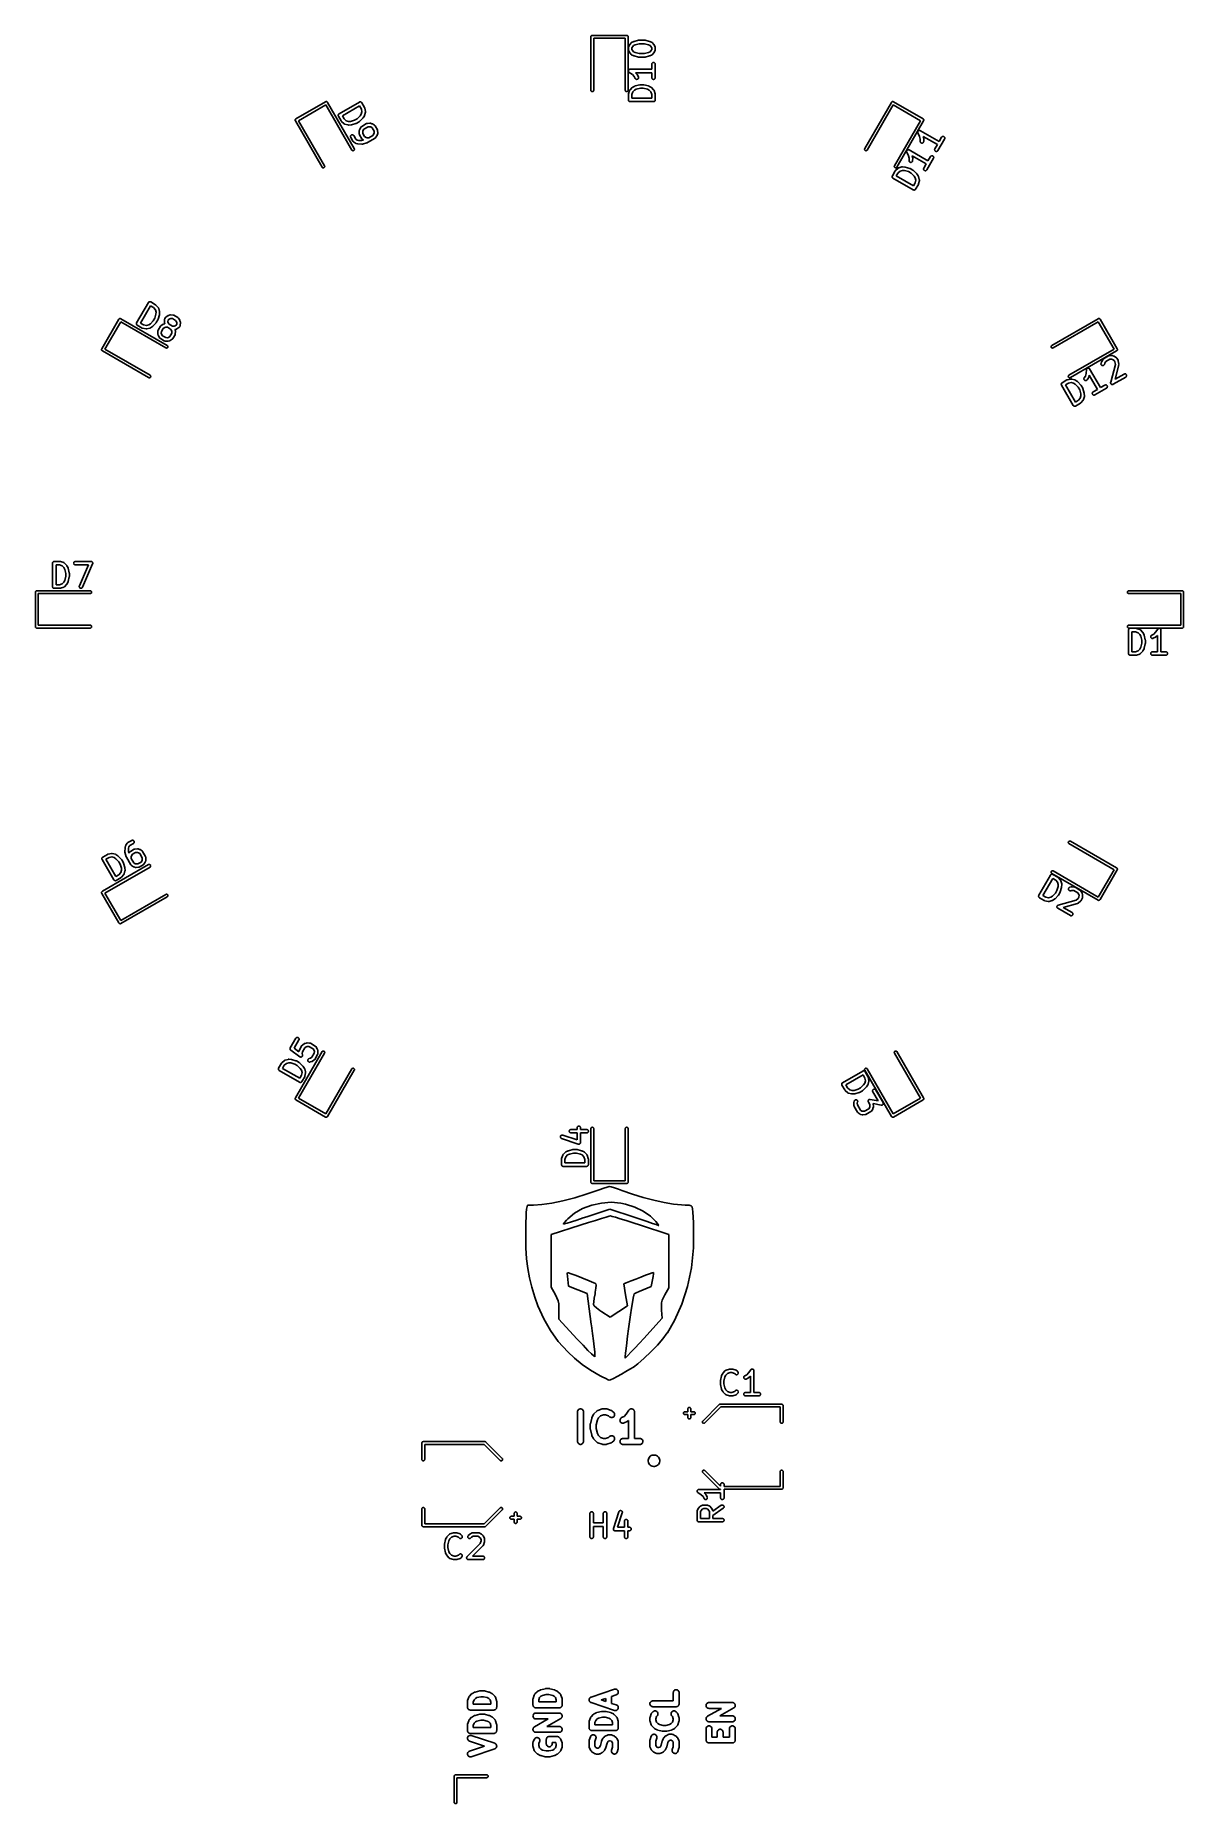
# Model space of a CAD drawing. Extents: x 113.5 to 162.5, y -151.1 to -75.5.
import ezdxf

# ---------------------------------------------------------------- set-up
doc = ezdxf.new("R2010")
doc.units = 0
doc.layers.add('BLACK', color=7, linetype='CONTINUOUS')

msp = doc.modelspace()

# ---------------------------------------------------------------- linework, layer by layer
at = {"layer": 'BLACK', "linetype": 'CONTINUOUS'}
for p, q in [((137.205, -75.515), (137.206, -75.5032)), ((137.205, -75.5179), (137.205, -75.515)), ((137.205, -77.8029), (137.205, -75.5179)), ((137.206, -75.5032), (137.209, -75.4919)), ((137.209, -75.4919), (137.215, -75.4815)), ((137.215, -75.4815), (137.222, -75.4724)), ((137.222, -75.4724), (137.232, -75.4649)), ((137.232, -75.4649), (137.242, -75.4593)), ((137.242, -75.4593), (137.253, -75.4559)), ((137.253, -75.4559), (137.262, -75.455)), ((137.262, -75.455), (137.265, -75.4547)), ((137.265, -75.4547), (137.268, -75.455)), ((137.268, -75.455), (138.732, -75.455)), ((138.675, -75.575), (137.325, -75.575)), ((137.325, -75.575), (137.325, -77.8029)), ((138.675, -77.8029), (138.675, -75.575)), ((138.732, -75.455), (138.735, -75.4547)), ((138.735, -75.4547), (138.738, -75.455)), ((138.738, -75.455), (138.747, -75.4559)), ((138.747, -75.4559), (138.758, -75.4593)), ((138.758, -75.4593), (138.768, -75.4649)), ((138.768, -75.4649), (138.778, -75.4724)), ((138.778, -75.4724), (138.785, -75.4815)), ((138.785, -75.4815), (138.791, -75.4919)), ((138.791, -75.4919), (138.794, -75.5032)), ((138.794, -75.5032), (138.795, -75.515)), ((138.795, -75.515), (138.795, -75.5179)), ((138.795, -75.5179), (138.795, -77.8029)), ((138.807, -75.9751), (138.808, -75.9729)), ((138.807, -75.9762), (138.807, -75.9751)), ((138.807, -76.0714), (138.807, -75.9762)), ((138.808, -76.0736), (138.807, -76.0714)), ((138.808, -75.9657), (138.809, -75.9606)), ((138.808, -75.9707), (138.808, -75.9657)), ((138.808, -75.9729), (138.808, -75.9707)), ((138.808, -76.0758), (138.808, -76.0736)), ((138.808, -76.0809), (138.808, -76.0758)), ((138.809, -76.086), (138.808, -76.0809)), ((138.809, -75.9606), (138.81, -75.9585)), ((138.809, -76.0881), (138.809, -76.086)), ((138.81, -76.0903), (138.809, -76.0881)), ((138.81, -75.9563), (138.812, -75.9515)), ((138.81, -75.9585), (138.81, -75.9563)), ((138.812, -76.0951), (138.81, -76.0903)), ((138.812, -75.9515), (138.813, -75.9466)), ((138.813, -76.1), (138.812, -76.0951)), ((138.813, -75.9466), (138.815, -75.9447)), ((138.814, -76.102), (138.813, -76.1)), ((138.815, -76.104), (138.814, -76.102)), ((138.815, -75.9426), (138.863, -75.8474)), ((138.815, -75.9447), (138.815, -75.9426)), ((138.815, -76.105), (138.815, -76.104)), ((138.863, -76.2002), (138.815, -76.105)), ((138.863, -75.8465), (138.866, -75.8429)), ((138.863, -75.8474), (138.863, -75.8465)), ((138.865, -76.2038), (138.863, -76.2002)), ((138.867, -76.2075), (138.865, -76.2038)), ((138.866, -75.8429), (138.868, -75.8392)), ((138.869, -76.21), (138.867, -76.2075)), ((138.868, -75.8392), (138.87, -75.8368)), ((138.871, -76.2126), (138.869, -76.21)), ((138.87, -75.8368), (138.871, -75.8342)), ((138.871, -75.8342), (138.874, -75.8312)), ((138.874, -76.2157), (138.871, -76.2126)), ((138.874, -75.8312), (138.877, -75.8279)), ((138.876, -76.219), (138.874, -76.2157)), ((138.877, -76.2197), (138.876, -76.219)), ((138.877, -75.8279), (138.925, -75.7803)), ((138.925, -76.2673), (138.877, -76.2197)), ((138.925, -75.7796), (138.929, -75.7769)), ((138.925, -75.7803), (138.925, -75.7796)), ((138.928, -76.27), (138.925, -76.2673)), ((138.931, -76.2729), (138.928, -76.27)), ((138.929, -75.7769), (138.932, -75.774)), ((138.933, -76.2746), (138.931, -76.2729)), ((138.932, -75.774), (138.934, -75.7724)), ((138.936, -76.2766), (138.933, -76.2746)), ((138.934, -75.7724), (138.937, -75.7704)), ((138.94, -76.2786), (138.936, -76.2766)), ((138.937, -75.7704), (138.941, -75.7685)), ((138.943, -76.2809), (138.94, -76.2786)), ((138.941, -75.7685), (138.944, -75.7663)), ((138.944, -76.2814), (138.943, -76.2809)), ((138.944, -75.7663), (139.039, -75.7186)), ((139.039, -76.329), (138.944, -76.2814)), ((138.992, -75.9254), (138.957, -75.9939)), ((138.957, -75.9939), (138.957, -76.0537)), ((138.957, -76.0537), (138.992, -76.1222)), ((139.022, -75.895), (138.992, -75.9254)), ((138.992, -76.1222), (139.022, -76.1526)), ((139.099, -75.8565), (139.022, -75.895)), ((139.022, -76.1526), (139.099, -76.1911)), ((139.039, -75.7186), (139.04, -75.7182)), ((139.04, -76.3291), (139.039, -76.329)), ((139.04, -75.7182), (139.041, -75.718)), ((139.04, -76.3293), (139.04, -76.3291)), ((139.046, -76.3317), (139.04, -76.3293)), ((139.041, -75.7179), (139.047, -75.7155)), ((139.041, -75.718), (139.041, -75.7179)), ((139.053, -76.3342), (139.046, -76.3317)), ((139.047, -75.7155), (139.054, -75.7131)), ((139.053, -76.3343), (139.053, -76.3342)), ((139.054, -76.3344), (139.053, -76.3343)), ((139.054, -75.7131), (139.055, -75.713)), ((139.054, -75.7131), (139.054, -75.7131)), ((139.055, -76.3347), (139.054, -76.3344)), ((139.055, -75.713), (139.245, -75.6653)), ((139.245, -76.3823), (139.055, -76.3347)), ((139.273, -75.8131), (139.099, -75.8565)), ((139.099, -76.1911), (139.273, -76.2345)), ((139.245, -75.6653), (139.246, -75.6651)), ((139.246, -75.6651), (139.247, -75.6649)), ((139.247, -75.6649), (139.249, -75.6645)), ((139.249, -75.6645), (139.255, -75.6639)), ((139.255, -75.6639), (139.261, -75.6631)), ((139.261, -75.6631), (139.262, -75.6632)), ((139.262, -75.6632), (139.263, -75.6631)), ((139.263, -75.6631), (139.501, -75.6631)), ((139.492, -75.8131), (139.273, -75.8131)), ((139.273, -76.2345), (139.492, -76.2345)), ((139.666, -75.8565), (139.492, -75.8131)), ((139.492, -76.2345), (139.666, -76.1911)), ((139.501, -75.6631), (139.502, -75.6631)), ((139.502, -75.6631), (139.504, -75.6633)), ((139.504, -75.6633), (139.505, -75.6632)), ((139.505, -75.6632), (139.511, -75.6641)), ((139.511, -75.6641), (139.517, -75.6647)), ((139.517, -75.6647), (139.518, -75.6651)), ((139.518, -75.6651), (139.52, -75.6653)), ((139.52, -75.6653), (139.71, -75.713)), ((139.71, -76.3347), (139.52, -76.3823)), ((139.743, -75.895), (139.666, -75.8565)), ((139.666, -76.1911), (139.743, -76.1526)), ((139.71, -75.713), (139.711, -75.7132)), ((139.711, -76.3345), (139.71, -76.3345)), ((139.71, -76.3345), (139.71, -76.3347)), ((139.711, -75.7132), (139.711, -75.7133)), ((139.711, -75.7133), (139.712, -75.7134)), ((139.717, -76.3321), (139.711, -76.3345)), ((139.712, -75.7134), (139.718, -75.7159)), ((139.724, -76.3297), (139.717, -76.3321)), ((139.718, -75.7159), (139.725, -75.7183)), ((139.725, -76.3294), (139.724, -76.3296)), ((139.724, -76.3296), (139.724, -76.3297)), ((139.725, -75.7183), (139.725, -75.7185)), ((139.725, -75.7185), (139.725, -75.7186)), ((139.725, -75.7186), (139.821, -75.7663)), ((139.821, -76.2814), (139.725, -76.329)), ((139.725, -76.329), (139.725, -76.3294)), ((139.773, -75.9254), (139.743, -75.895)), ((139.743, -76.1526), (139.773, -76.1222)), ((139.807, -75.9939), (139.773, -75.9254)), ((139.773, -76.1222), (139.807, -76.0537)), ((139.807, -76.0537), (139.807, -75.9939)), ((139.821, -75.7663), (139.822, -75.7667)), ((139.824, -76.2791), (139.821, -76.2814)), ((139.822, -75.7667), (139.825, -75.769)), ((139.828, -76.2772), (139.824, -76.2791)), ((139.825, -75.769), (139.829, -75.771)), ((139.83, -76.2752), (139.828, -76.2772)), ((139.829, -75.771), (139.831, -75.773)), ((139.833, -76.2736), (139.83, -76.2752)), ((139.831, -75.773), (139.834, -75.7747)), ((139.836, -76.2707), (139.833, -76.2736)), ((139.834, -75.7747), (139.837, -75.7776)), ((139.839, -76.2681), (139.836, -76.2707)), ((139.837, -75.7776), (139.84, -75.7803)), ((139.84, -76.2673), (139.839, -76.2681)), ((139.84, -75.7803), (139.888, -75.8279)), ((139.888, -76.2197), (139.84, -76.2673)), ((139.888, -75.8279), (139.889, -75.8287)), ((139.89, -76.2164), (139.888, -76.2197)), ((139.889, -75.8287), (139.891, -75.832)), ((139.893, -76.2134), (139.89, -76.2164)), ((139.891, -75.832), (139.894, -75.835)), ((139.895, -76.2108), (139.893, -76.2134)), ((139.894, -75.835), (139.896, -75.8377)), ((139.897, -76.2084), (139.895, -76.2108)), ((139.896, -75.8377), (139.898, -75.8401)), ((139.899, -76.2047), (139.897, -76.2084)), ((139.898, -75.8401), (139.9, -75.8438)), ((139.901, -76.2011), (139.899, -76.2047)), ((139.9, -75.8438), (139.902, -75.8474)), ((139.902, -76.2002), (139.901, -76.2011)), ((139.902, -75.8474), (139.949, -75.9426)), ((139.949, -76.105), (139.902, -76.2002)), ((139.949, -75.9426), (139.95, -75.9436)), ((139.95, -76.1029), (139.949, -76.105)), ((139.95, -75.9436), (139.951, -75.9457)), ((139.951, -76.101), (139.95, -76.1029)), ((139.951, -75.9457), (139.952, -75.9476)), ((139.953, -76.0961), (139.951, -76.101)), ((139.952, -75.9476), (139.953, -75.9525)), ((139.953, -75.9525), (139.955, -75.9573)), ((139.955, -76.0913), (139.953, -76.0961)), ((139.955, -75.9573), (139.955, -75.9595)), ((139.955, -75.9595), (139.956, -75.9616)), ((139.956, -76.087), (139.955, -76.0891)), ((139.955, -76.0891), (139.955, -76.0913)), ((139.956, -75.9616), (139.956, -75.9667)), ((139.956, -75.9667), (139.957, -75.9718)), ((139.957, -76.0769), (139.956, -76.0819)), ((139.956, -76.0819), (139.956, -76.087)), ((139.957, -75.9718), (139.957, -75.974)), ((139.957, -75.974), (139.957, -75.9762)), ((139.957, -75.9762), (139.957, -76.0714)), ((139.957, -76.0714), (139.957, -76.0725)), ((139.957, -76.0725), (139.957, -76.0747)), ((139.957, -76.0747), (139.957, -76.0769)), ((138.807, -76.9755), (138.808, -76.9684)), ((138.807, -76.9756), (138.807, -76.9755)), ((138.807, -76.9757), (138.807, -76.9756)), ((138.808, -76.9832), (138.807, -76.9757)), ((138.808, -76.9684), (138.809, -76.9611)), ((138.809, -76.9901), (138.808, -76.9832)), ((138.809, -76.961), (138.811, -76.9539)), ((138.809, -76.9611), (138.809, -76.961)), ((138.809, -76.9611), (138.809, -76.9611)), ((138.809, -76.9902), (138.809, -76.9901)), ((138.811, -76.9974), (138.809, -76.9902)), ((138.809, -76.9902), (138.809, -76.9902)), ((138.811, -76.9539), (138.813, -76.9471)), ((138.813, -77.0042), (138.811, -76.9974)), ((138.813, -76.947), (138.817, -76.9405)), ((138.813, -76.9471), (138.813, -76.947)), ((138.813, -76.9471), (138.813, -76.9471)), ((138.813, -77.0043), (138.813, -77.0042)), ((138.813, -77.0042), (138.813, -77.0042)), ((138.816, -77.0105), (138.813, -77.0043)), ((138.82, -77.0172), (138.816, -77.0105)), ((138.817, -76.9405), (138.82, -76.9343)), ((138.82, -76.9342), (138.825, -76.9286)), ((138.82, -76.9343), (138.82, -76.9342)), ((138.82, -76.9342), (138.82, -76.9342)), ((138.82, -77.0173), (138.82, -77.0172)), ((138.82, -77.0172), (138.82, -77.0172)), ((138.824, -77.0229), (138.82, -77.0173)), ((138.829, -77.0286), (138.824, -77.0229)), ((138.825, -76.9286), (138.83, -76.923)), ((138.829, -77.0287), (138.829, -77.0286)), ((138.829, -77.0286), (138.829, -77.0286)), ((138.834, -77.0334), (138.829, -77.0287)), ((138.83, -76.9229), (138.835, -76.9182)), ((138.83, -76.923), (138.83, -76.9229)), ((138.83, -76.9229), (138.83, -76.9229)), ((138.84, -77.038), (138.834, -77.0334)), ((138.835, -76.9182), (138.841, -76.9137)), ((138.84, -77.0381), (138.84, -77.038)), ((138.841, -77.0386), (138.84, -77.0381)), ((138.84, -77.0381), (138.84, -77.0381)), ((138.84, -77.0381), (138.84, -77.0381)), ((138.841, -76.9137), (138.848, -76.9102)), ((138.841, -76.9137), (138.841, -76.9137)), ((138.841, -76.9137), (138.841, -76.9137)), ((138.977, -77.1297), (138.841, -77.0386)), ((138.848, -76.9102), (138.854, -76.9068)), ((138.854, -76.9068), (138.861, -76.9048)), ((138.854, -76.9068), (138.854, -76.9068)), ((138.854, -76.9068), (138.854, -76.9068)), ((138.861, -76.9048), (138.868, -76.9026)), ((138.868, -76.9026), (138.875, -76.9019)), ((138.868, -76.9026), (138.868, -76.9026)), ((138.868, -76.9026), (138.868, -76.9026)), ((138.875, -76.9019), (138.882, -76.9012)), ((138.882, -76.9012), (139.807, -76.9012)), ((139.807, -77.0512), (139.111, -77.0512)), ((139.111, -77.0512), (139.174, -77.1136)), ((139.174, -77.1136), (139.174, -77.1144)), ((139.174, -77.1144), (139.177, -77.1177)), ((139.246, -76.3825), (139.245, -76.3823)), ((139.248, -76.3829), (139.246, -76.3825)), ((139.254, -76.3835), (139.248, -76.3829)), ((139.26, -76.3844), (139.254, -76.3835)), ((139.261, -76.3844), (139.26, -76.3844)), ((139.262, -76.3845), (139.261, -76.3844)), ((139.263, -76.3845), (139.262, -76.3845)), ((139.501, -76.3845), (139.263, -76.3845)), ((139.503, -76.3844), (139.501, -76.3845)), ((139.504, -76.3845), (139.503, -76.3844)), ((139.51, -76.3837), (139.504, -76.3845)), ((139.516, -76.3831), (139.51, -76.3837)), ((139.517, -76.3827), (139.516, -76.3831)), ((139.519, -76.3825), (139.517, -76.3827)), ((139.52, -76.3823), (139.519, -76.3825)), ((139.807, -76.6894), (139.809, -76.6749)), ((139.807, -76.6905), (139.807, -76.6894)), ((139.807, -76.9012), (139.807, -76.6905)), ((139.807, -77.2619), (139.807, -77.0512)), ((139.809, -76.6749), (139.813, -76.6609)), ((139.813, -76.6609), (139.82, -76.6481)), ((139.82, -76.6481), (139.83, -76.6369)), ((139.83, -76.6369), (139.841, -76.6277)), ((139.841, -76.6277), (139.854, -76.6209)), ((139.854, -76.6209), (139.868, -76.6168)), ((139.868, -76.6168), (139.883, -76.6155)), ((139.883, -76.6155), (139.897, -76.617)), ((139.897, -76.617), (139.911, -76.6213)), ((139.911, -76.6213), (139.924, -76.6283)), ((139.924, -76.6283), (139.936, -76.6376)), ((139.936, -76.6376), (139.945, -76.649)), ((139.945, -76.649), (139.952, -76.6619)), ((139.952, -76.6619), (139.956, -76.6759)), ((139.956, -76.6759), (139.957, -76.6905)), ((139.957, -76.6905), (139.957, -77.2619)), ((137.206, -77.8118), (137.205, -77.8029)), ((137.209, -77.8231), (137.206, -77.8118)), ((137.215, -77.8335), (137.209, -77.8231)), ((137.222, -77.8426), (137.215, -77.8335)), ((137.232, -77.8501), (137.222, -77.8426)), ((137.242, -77.8557), (137.232, -77.8501)), ((137.253, -77.8591), (137.242, -77.8557)), ((137.265, -77.8603), (137.253, -77.8591)), ((137.277, -77.8591), (137.265, -77.8603)), ((137.288, -77.8557), (137.277, -77.8591)), ((137.298, -77.8501), (137.288, -77.8557)), ((137.308, -77.8426), (137.298, -77.8501)), ((137.315, -77.8335), (137.308, -77.8426)), ((137.321, -77.8231), (137.315, -77.8335)), ((137.324, -77.8118), (137.321, -77.8231)), ((137.325, -77.8029), (137.324, -77.8118)), ((138.676, -77.8118), (138.675, -77.8029)), ((138.679, -77.8231), (138.676, -77.8118)), ((138.685, -77.8335), (138.679, -77.8231)), ((138.692, -77.8426), (138.685, -77.8335)), ((138.702, -77.8501), (138.692, -77.8426)), ((138.712, -77.8557), (138.702, -77.8501)), ((138.723, -77.8591), (138.712, -77.8557)), ((138.735, -77.8603), (138.723, -77.8591)), ((138.747, -77.8591), (138.735, -77.8603)), ((138.758, -77.8557), (138.747, -77.8591)), ((138.768, -77.8501), (138.758, -77.8557)), ((138.778, -77.8426), (138.768, -77.8501)), ((138.785, -77.8335), (138.778, -77.8426)), ((138.791, -77.8231), (138.785, -77.8335)), ((138.794, -77.8118), (138.791, -77.8231)), ((138.795, -77.8029), (138.794, -77.8118)), ((138.811, -77.9525), (138.859, -77.8096)), ((138.859, -77.8086), (138.86, -77.8066)), ((138.859, -77.8096), (138.859, -77.8086)), ((138.86, -77.8066), (138.861, -77.8045)), ((138.861, -77.8045), (138.863, -77.8)), ((138.863, -77.8), (138.865, -77.7953)), ((138.865, -77.7953), (138.867, -77.7936)), ((138.867, -77.7936), (138.868, -77.7916)), ((138.868, -77.7916), (138.871, -77.7876)), ((138.871, -77.7876), (138.874, -77.7835)), ((138.874, -77.7835), (138.876, -77.782)), ((138.876, -77.782), (138.877, -77.7803)), ((138.877, -77.7803), (138.972, -77.6851)), ((138.972, -77.6851), (138.973, -77.6843)), ((138.973, -77.6843), (138.976, -77.6817)), ((138.976, -77.6817), (138.979, -77.6788)), ((139.059, -77.2111), (138.977, -77.1297)), ((138.979, -77.6788), (138.982, -77.6771)), ((138.982, -77.6771), (138.984, -77.6752)), ((138.984, -77.6752), (138.988, -77.6733)), ((138.988, -77.6733), (138.992, -77.671)), ((138.992, -77.671), (139.087, -77.6234)), ((139.07, -77.7997), (138.996, -77.8738)), ((139.101, -77.2954), (139.059, -77.2111)), ((139.147, -77.7612), (139.07, -77.7997)), ((139.087, -77.6234), (139.088, -77.6229)), ((139.088, -77.6226), (139.095, -77.6203)), ((139.088, -77.6228), (139.088, -77.6226)), ((139.088, -77.6229), (139.088, -77.6228)), ((139.095, -77.6203), (139.102, -77.6179)), ((139.109, -77.3078), (139.101, -77.2954)), ((139.102, -77.6177), (139.293, -77.5701)), ((139.102, -77.6178), (139.102, -77.6177)), ((139.102, -77.6179), (139.102, -77.6178)), ((139.119, -77.3185), (139.109, -77.3078)), ((139.131, -77.327), (139.119, -77.3185)), ((139.144, -77.333), (139.131, -77.327)), ((139.158, -77.3363), (139.144, -77.333)), ((139.32, -77.7179), (139.147, -77.7612)), ((139.173, -77.3367), (139.158, -77.3363)), ((139.187, -77.3344), (139.173, -77.3367)), ((139.177, -77.1177), (139.18, -77.1207)), ((139.18, -77.1207), (139.181, -77.1234)), ((139.181, -77.1234), (139.183, -77.1258)), ((139.183, -77.1258), (139.185, -77.1296)), ((139.185, -77.1296), (139.188, -77.1331)), ((139.201, -77.3292), (139.187, -77.3344)), ((139.188, -77.1331), (139.235, -77.2284)), ((139.214, -77.3215), (139.201, -77.3292)), ((139.224, -77.3115), (139.214, -77.3215)), ((139.233, -77.2997), (139.224, -77.3115)), ((139.239, -77.2864), (139.233, -77.2997)), ((139.235, -77.2284), (139.236, -77.2293)), ((139.236, -77.2293), (139.241, -77.243)), ((139.242, -77.2721), (139.239, -77.2864)), ((139.241, -77.243), (139.243, -77.2575)), ((139.243, -77.2575), (139.242, -77.2721)), ((139.293, -77.5701), (139.294, -77.5698)), ((139.294, -77.5698), (139.295, -77.5697)), ((139.295, -77.5697), (139.296, -77.5693)), ((139.296, -77.5693), (139.302, -77.5687)), ((139.302, -77.5687), (139.308, -77.5679)), ((139.308, -77.5679), (139.31, -77.568)), ((139.31, -77.568), (139.311, -77.5679)), ((139.311, -77.5679), (139.454, -77.5679)), ((139.445, -77.7179), (139.32, -77.7179)), ((139.618, -77.7612), (139.445, -77.7179)), ((139.454, -77.5679), (139.455, -77.5679)), ((139.455, -77.5679), (139.456, -77.568)), ((139.456, -77.568), (139.458, -77.5679)), ((139.458, -77.5679), (139.463, -77.5688)), ((139.463, -77.5688), (139.469, -77.5695)), ((139.469, -77.5695), (139.471, -77.5699)), ((139.471, -77.5699), (139.472, -77.5701)), ((139.472, -77.5701), (139.662, -77.6177)), ((139.695, -77.7997), (139.618, -77.7612)), ((139.662, -77.6177), (139.663, -77.618)), ((139.663, -77.618), (139.664, -77.6181)), ((139.664, -77.6181), (139.664, -77.6182)), ((139.664, -77.6182), (139.671, -77.6207)), ((139.671, -77.6207), (139.677, -77.6231)), ((139.677, -77.6231), (139.678, -77.6233)), ((139.678, -77.6233), (139.678, -77.6234)), ((139.678, -77.6234), (139.773, -77.671)), ((139.769, -77.8738), (139.695, -77.7997)), ((139.773, -77.671), (139.774, -77.6715)), ((139.774, -77.6715), (139.778, -77.6738)), ((139.778, -77.6738), (139.781, -77.6758)), ((139.781, -77.6758), (139.784, -77.6778)), ((139.784, -77.6778), (139.786, -77.6795)), ((139.786, -77.6795), (139.789, -77.6824)), ((139.789, -77.6824), (139.793, -77.6851)), ((139.793, -77.6851), (139.888, -77.7803)), ((139.809, -77.2765), (139.807, -77.2619)), ((139.813, -77.2905), (139.809, -77.2765)), ((139.82, -77.3034), (139.813, -77.2905)), ((139.829, -77.3148), (139.82, -77.3034)), ((139.84, -77.3241), (139.829, -77.3148)), ((139.853, -77.331), (139.84, -77.3241)), ((139.867, -77.3354), (139.853, -77.331)), ((139.882, -77.3369), (139.867, -77.3354)), ((139.896, -77.3356), (139.882, -77.3369)), ((139.888, -77.7803), (139.889, -77.781)), ((139.889, -77.781), (139.89, -77.7828)), ((139.89, -77.7828), (139.892, -77.7843)), ((139.892, -77.7843), (139.894, -77.7885)), ((139.894, -77.7885), (139.898, -77.7925)), ((139.91, -77.3314), (139.896, -77.3356)), ((139.898, -77.7925), (139.899, -77.7944)), ((139.899, -77.7944), (139.9, -77.7962)), ((139.9, -77.7962), (139.902, -77.8009)), ((139.902, -77.8009), (139.904, -77.8055)), ((139.904, -77.8055), (139.905, -77.8076)), ((139.905, -77.8076), (139.906, -77.8096)), ((139.906, -77.8096), (139.954, -77.9525)), ((139.923, -77.3247), (139.91, -77.3314)), ((139.935, -77.3155), (139.923, -77.3247)), ((139.944, -77.3043), (139.935, -77.3155)), ((139.951, -77.2914), (139.944, -77.3043)), ((139.956, -77.2775), (139.951, -77.2914)), ((139.957, -77.263), (139.956, -77.2775)), ((139.957, -77.2619), (139.957, -77.263)), ((124.594, -79.028), (125.861, -78.296)), ((125.872, -78.4284), (124.703, -79.1034)), ((125.861, -78.296), (125.864, -78.2942)), ((125.864, -78.2942), (125.867, -78.293)), ((125.867, -78.293), (125.875, -78.2894)), ((125.867, -78.293), (125.867, -78.293)), ((126.986, -80.3579), (125.872, -78.4284)), ((125.875, -78.2894), (125.886, -78.2867)), ((125.886, -78.2867), (125.898, -78.2863)), ((125.898, -78.2863), (125.91, -78.2882)), ((125.91, -78.2882), (125.921, -78.2924)), ((125.921, -78.2924), (125.931, -78.2986)), ((125.931, -78.2986), (125.939, -78.3067)), ((125.939, -78.3067), (125.946, -78.3163)), ((125.946, -78.3163), (125.947, -78.319)), ((125.947, -78.319), (127.09, -80.2979)), ((126.44, -78.807), (127.306, -78.307)), ((127.316, -78.4744), (126.58, -78.8994)), ((127.306, -78.307), (127.307, -78.3068)), ((127.307, -78.3065), (127.314, -78.3037)), ((127.307, -78.3068), (127.307, -78.3065)), ((127.307, -78.3068), (127.307, -78.3068)), ((127.307, -78.3068), (127.307, -78.3068)), ((127.314, -78.3037), (127.32, -78.3008)), ((127.392, -78.6051), (127.316, -78.4744)), ((127.32, -78.3007), (127.327, -78.2991)), ((127.32, -78.3008), (127.32, -78.3007)), ((127.32, -78.3008), (127.32, -78.3008)), ((127.327, -78.2991), (127.334, -78.2976)), ((127.334, -78.2976), (127.335, -78.2975)), ((127.334, -78.2976), (127.334, -78.2976)), ((127.335, -78.2975), (127.342, -78.2974)), ((127.342, -78.2974), (127.349, -78.2972)), ((127.349, -78.2972), (127.349, -78.2972)), ((127.349, -78.2972), (127.356, -78.2984)), ((127.349, -78.2972), (127.349, -78.2972)), ((127.356, -78.2984), (127.363, -78.2996)), ((127.363, -78.2996), (127.364, -78.2997)), ((127.364, -78.2997), (127.364, -78.2997)), ((127.364, -78.2997), (127.37, -78.3023)), ((127.37, -78.3023), (127.377, -78.3048)), ((127.377, -78.3048), (127.377, -78.3049)), ((127.377, -78.3049), (127.377, -78.305)), ((127.377, -78.305), (127.383, -78.3088)), ((127.383, -78.3088), (127.389, -78.3126)), ((127.389, -78.3126), (127.39, -78.3127)), ((127.39, -78.3127), (127.39, -78.3129)), ((127.39, -78.3129), (127.395, -78.3178)), ((127.416, -78.7234), (127.392, -78.6051)), ((127.395, -78.3178), (127.4, -78.3226)), ((127.4, -78.3226), (127.4, -78.3228)), ((127.4, -78.3228), (127.4, -78.323)), ((127.4, -78.323), (127.404, -78.3288)), ((127.404, -78.3288), (127.409, -78.3345)), ((127.409, -78.3345), (127.528, -78.5407)), ((127.528, -78.5407), (127.528, -78.5416)), ((127.528, -78.5416), (127.53, -78.5454)), ((127.53, -78.5454), (127.532, -78.5492)), ((127.532, -78.5492), (127.533, -78.5521)), ((127.533, -78.5521), (127.534, -78.555)), ((127.534, -78.555), (127.535, -78.5591)), ((127.535, -78.5591), (127.536, -78.5631)), ((127.536, -78.5631), (127.566, -78.7107)), ((138.807, -77.9751), (138.808, -77.971)), ((138.807, -77.9762), (138.807, -77.9751)), ((138.807, -78.2143), (138.807, -77.9762)), ((138.808, -78.2213), (138.807, -78.2143)), ((138.808, -77.9667), (138.809, -77.9637)), ((138.808, -77.971), (138.808, -77.9667)), ((138.809, -78.2283), (138.808, -78.2213)), ((138.809, -77.9606), (138.81, -77.9566)), ((138.809, -77.9637), (138.809, -77.9606)), ((138.809, -78.2286), (138.809, -78.2283)), ((138.809, -78.2289), (138.809, -78.2286)), ((138.811, -78.2356), (138.809, -78.2289)), ((138.81, -77.9566), (138.811, -77.9525)), ((138.813, -78.2424), (138.811, -78.2356)), ((138.813, -78.2426), (138.813, -78.2424)), ((138.813, -78.2429), (138.813, -78.2426)), ((138.816, -78.2491), (138.813, -78.2429)), ((138.82, -78.2554), (138.816, -78.2491)), ((138.82, -78.2556), (138.82, -78.2554)), ((138.82, -78.2558), (138.82, -78.2556)), ((138.824, -78.2613), (138.82, -78.2558)), ((138.829, -78.2668), (138.824, -78.2613)), ((138.829, -78.2669), (138.829, -78.2668)), ((138.829, -78.2671), (138.829, -78.2669)), ((138.835, -78.2716), (138.829, -78.2671)), ((138.84, -78.2762), (138.835, -78.2716)), ((138.84, -78.2763), (138.84, -78.2762)), ((138.84, -78.2765), (138.84, -78.2763)), ((138.847, -78.2798), (138.84, -78.2765)), ((138.853, -78.2832), (138.847, -78.2798)), ((138.853, -78.2833), (138.853, -78.2832)), ((138.853, -78.2834), (138.853, -78.2833)), ((138.86, -78.2855), (138.853, -78.2834)), ((138.867, -78.2876), (138.86, -78.2855)), ((138.867, -78.2877), (138.867, -78.2876)), ((138.867, -78.2878), (138.867, -78.2877)), ((138.874, -78.2885), (138.867, -78.2878)), ((138.881, -78.2893), (138.874, -78.2885)), ((138.882, -78.2893), (138.881, -78.2893)), ((139.882, -78.2893), (138.882, -78.2893)), ((138.882, -78.2893), (138.882, -78.2893)), ((138.882, -78.2893), (138.882, -78.2893)), ((138.882, -78.2893), (138.882, -78.2893)), ((138.996, -77.8738), (138.957, -77.9884)), ((138.957, -77.9884), (138.957, -78.1393)), ((138.957, -78.1393), (139.807, -78.1393)), ((139.807, -77.9884), (139.769, -77.8738)), ((139.807, -78.1393), (139.807, -77.9884)), ((139.889, -78.2886), (139.882, -78.2893)), ((139.896, -78.288), (139.889, -78.2886)), ((139.897, -78.2879), (139.896, -78.288)), ((139.904, -78.2858), (139.897, -78.2879)), ((139.897, -78.2879), (139.897, -78.2879)), ((139.91, -78.2838), (139.904, -78.2858)), ((139.911, -78.2837), (139.91, -78.2838)), ((139.917, -78.2803), (139.911, -78.2836)), ((139.911, -78.2836), (139.911, -78.2837)), ((139.923, -78.277), (139.917, -78.2803)), ((139.924, -78.2769), (139.923, -78.277)), ((139.929, -78.2723), (139.924, -78.2768)), ((139.924, -78.2768), (139.924, -78.2769)), ((139.935, -78.2679), (139.929, -78.2723)), ((139.94, -78.2621), (139.935, -78.2675)), ((139.935, -78.2675), (139.935, -78.2677)), ((139.935, -78.2677), (139.935, -78.2679)), ((139.944, -78.2567), (139.94, -78.2621)), ((139.945, -78.2562), (139.944, -78.2564)), ((139.944, -78.2564), (139.944, -78.2567)), ((139.948, -78.25), (139.945, -78.2562)), ((139.951, -78.2438), (139.948, -78.25)), ((139.952, -78.2433), (139.951, -78.2436)), ((139.951, -78.2436), (139.951, -78.2438)), ((139.954, -78.2366), (139.952, -78.2433)), ((139.954, -77.9525), (139.954, -77.9535)), ((139.954, -77.9535), (139.955, -77.9576)), ((139.956, -78.2299), (139.954, -78.2366)), ((139.955, -77.9576), (139.956, -77.9616)), ((139.956, -77.9616), (139.956, -77.9647)), ((139.956, -77.9647), (139.957, -77.9678)), ((139.957, -78.2224), (139.956, -78.2294)), ((139.956, -78.2294), (139.956, -78.2296)), ((139.956, -78.2296), (139.956, -78.2299)), ((139.957, -77.9678), (139.957, -77.972)), ((139.957, -77.972), (139.957, -77.9762)), ((139.957, -77.9762), (139.957, -78.2143)), ((139.957, -78.2143), (139.957, -78.2148)), ((139.957, -78.2148), (139.957, -78.2148)), ((139.957, -78.2148), (139.957, -78.2148)), ((139.957, -78.2148), (139.957, -78.2153)), ((139.957, -78.2153), (139.957, -78.2224)), ((148.91, -80.2979), (150.053, -78.319)), ((150.128, -78.4284), (149.014, -80.3579)), ((150.053, -78.319), (150.054, -78.3163)), ((150.054, -78.3163), (150.055, -78.3139)), ((150.055, -78.3139), (150.061, -78.3067)), ((150.055, -78.3139), (150.055, -78.3139)), ((150.061, -78.3067), (150.069, -78.2986)), ((150.069, -78.2986), (150.079, -78.2924)), ((150.079, -78.2924), (150.09, -78.2882)), ((150.09, -78.2882), (150.102, -78.2863)), ((150.102, -78.2863), (150.114, -78.2867)), ((150.114, -78.2867), (150.125, -78.2894)), ((150.125, -78.2894), (150.136, -78.2942)), ((151.297, -79.1034), (150.128, -78.4284)), ((150.136, -78.2942), (150.139, -78.296)), ((150.139, -78.296), (151.406, -79.028)), ((124.561, -79.0775), (124.563, -79.0658)), ((124.561, -79.0893), (124.561, -79.0775)), ((124.564, -79.1008), (124.561, -79.0893)), ((124.563, -79.0658), (124.567, -79.0548)), ((124.566, -79.1064), (124.564, -79.1008)), ((124.569, -79.1116), (124.566, -79.1064)), ((124.567, -79.0548), (124.573, -79.0447)), ((124.57, -79.114), (124.569, -79.1116)), ((125.713, -81.0929), (124.57, -79.114)), ((124.573, -79.0447), (124.581, -79.0361)), ((124.581, -79.0361), (124.591, -79.0292)), ((124.591, -79.0292), (124.594, -79.028)), ((124.703, -79.1034), (125.817, -81.0329)), ((126.403, -78.8662), (126.404, -78.8592)), ((126.403, -78.8665), (126.403, -78.8662)), ((126.403, -78.8667), (126.403, -78.8665)), ((126.403, -78.8738), (126.403, -78.8667)), ((126.403, -78.8809), (126.403, -78.8738)), ((126.403, -78.8811), (126.403, -78.8809)), ((126.403, -78.8814), (126.403, -78.8811)), ((126.405, -78.8883), (126.403, -78.8814)), ((126.404, -78.8592), (126.405, -78.8523)), ((126.405, -78.8518), (126.408, -78.8453)), ((126.405, -78.8521), (126.405, -78.8518)), ((126.405, -78.8523), (126.405, -78.8521)), ((126.406, -78.8952), (126.405, -78.8883)), ((126.406, -78.8954), (126.406, -78.8952)), ((126.406, -78.8957), (126.406, -78.8954)), ((126.409, -78.9021), (126.406, -78.8957)), ((126.408, -78.8453), (126.41, -78.8386)), ((126.412, -78.9086), (126.409, -78.9021)), ((126.41, -78.8386), (126.411, -78.8384)), ((126.411, -78.8382), (126.414, -78.8322)), ((126.411, -78.8384), (126.411, -78.8382)), ((126.412, -78.909), (126.412, -78.9086)), ((126.413, -78.9095), (126.412, -78.909)), ((126.412, -78.909), (126.412, -78.909)), ((126.412, -78.909), (126.412, -78.909)), ((126.532, -79.1157), (126.413, -78.9095)), ((126.414, -78.8322), (126.418, -78.8262)), ((126.418, -78.8258), (126.423, -78.8206)), ((126.418, -78.826), (126.418, -78.8258)), ((126.418, -78.8262), (126.418, -78.826)), ((126.423, -78.8206), (126.428, -78.8156)), ((126.428, -78.8154), (126.429, -78.8152)), ((126.428, -78.8156), (126.428, -78.8154)), ((126.429, -78.8152), (126.434, -78.8111)), ((126.434, -78.8111), (126.44, -78.807)), ((126.534, -79.1191), (126.532, -79.1157)), ((126.536, -79.1227), (126.534, -79.1191)), ((126.538, -79.125), (126.536, -79.1227)), ((126.54, -79.1276), (126.538, -79.125)), ((126.543, -79.1305), (126.54, -79.1276)), ((126.546, -79.1336), (126.543, -79.1305)), ((126.547, -79.1343), (126.546, -79.1336)), ((126.66, -79.2342), (126.547, -79.1343)), ((126.58, -78.8994), (126.656, -79.0301)), ((126.656, -79.0301), (126.746, -79.1102)), ((126.661, -79.2355), (126.66, -79.2342)), ((126.663, -79.237), (126.661, -79.2355)), ((126.667, -79.2398), (126.663, -79.237)), ((126.671, -79.2428), (126.667, -79.2398)), ((126.673, -79.2437), (126.671, -79.2428)), ((126.675, -79.2449), (126.673, -79.2437)), ((126.68, -79.2468), (126.675, -79.2449)), ((126.685, -79.2489), (126.68, -79.2468)), ((126.687, -79.2494), (126.685, -79.2489)), ((126.689, -79.2503), (126.687, -79.2494)), ((126.69, -79.2505), (126.689, -79.2503)), ((126.82, -79.2854), (126.69, -79.2505)), ((126.746, -79.1102), (126.847, -79.1374)), ((126.824, -79.2861), (126.82, -79.2854)), ((126.828, -79.2871), (126.824, -79.2861)), ((126.831, -79.2873), (126.828, -79.2871)), ((126.834, -79.2878), (126.831, -79.2873)), ((126.839, -79.2876), (126.834, -79.2878)), ((126.843, -79.2879), (126.839, -79.2876)), ((126.844, -79.2878), (126.843, -79.2879)), ((126.95, -79.2814), (126.844, -79.2878)), ((126.847, -79.1374), (126.933, -79.1322)), ((126.933, -79.1322), (127.105, -79.083)), ((126.951, -79.2814), (126.95, -79.2814)), ((126.958, -79.2802), (126.951, -79.2814)), ((126.951, -79.2814), (126.951, -79.2814)), ((126.965, -79.2791), (126.958, -79.2802)), ((126.966, -79.2787), (126.965, -79.279)), ((126.965, -79.279), (126.965, -79.279)), ((126.965, -79.279), (126.965, -79.2791)), ((127.155, -79.2247), (126.966, -79.2787)), ((127.105, -79.083), (127.213, -79.0208)), ((127.156, -79.2242), (127.155, -79.2247)), ((127.158, -79.2239), (127.156, -79.2242)), ((127.163, -79.2215), (127.158, -79.2239)), ((127.169, -79.2193), (127.163, -79.2215)), ((127.17, -79.2186), (127.169, -79.2193)), ((127.171, -79.218), (127.17, -79.2186)), ((127.172, -79.2175), (127.171, -79.218)), ((127.296, -79.1461), (127.172, -79.2175)), ((127.213, -79.0208), (127.341, -78.8965)), ((127.297, -79.1453), (127.296, -79.1461)), ((127.298, -79.1447), (127.297, -79.1453)), ((127.303, -79.1411), (127.298, -79.1447)), ((127.308, -79.1376), (127.303, -79.1411)), ((127.309, -79.1366), (127.308, -79.1376)), ((127.31, -79.1358), (127.309, -79.1366)), ((127.451, -78.9986), (127.31, -79.1351)), ((127.31, -79.1351), (127.31, -79.1358)), ((127.327, -79.4586), (127.386, -79.3697)), ((127.341, -78.8965), (127.389, -78.8246)), ((127.386, -79.3697), (127.387, -79.3689)), ((127.387, -79.3689), (127.388, -79.3672)), ((127.388, -79.3672), (127.389, -79.3653)), ((127.389, -78.8246), (127.416, -78.7234)), ((127.389, -79.3653), (127.393, -79.3616)), ((127.393, -79.3616), (127.396, -79.3576)), ((127.396, -79.3576), (127.398, -79.3562)), ((127.398, -79.3562), (127.399, -79.3546)), ((127.399, -79.3546), (127.403, -79.3516)), ((127.403, -79.3516), (127.407, -79.3484)), ((127.407, -79.3484), (127.409, -79.3474)), ((127.409, -79.3474), (127.411, -79.3461)), ((127.411, -79.3461), (127.617, -79.2271)), ((127.452, -78.9983), (127.451, -78.9986)), ((127.456, -78.9927), (127.452, -78.9981)), ((127.452, -78.9981), (127.452, -78.9983)), ((127.461, -78.9874), (127.456, -78.9927)), ((127.462, -78.986), (127.461, -78.9869)), ((127.461, -78.9869), (127.461, -78.9871)), ((127.461, -78.9871), (127.461, -78.9874)), ((127.521, -78.8971), (127.462, -78.986)), ((127.677, -79.3658), (127.501, -79.4672)), ((127.523, -78.8934), (127.521, -78.8971)), ((127.525, -78.8899), (127.523, -78.8934)), ((127.526, -78.887), (127.525, -78.8899)), ((127.527, -78.8842), (127.526, -78.887)), ((127.529, -78.8801), (127.527, -78.8842)), ((127.53, -78.8762), (127.529, -78.8801)), ((127.565, -78.7451), (127.53, -78.8752)), ((127.53, -78.8752), (127.53, -78.8762)), ((127.566, -78.7429), (127.565, -78.7451)), ((127.566, -78.7107), (127.567, -78.7117)), ((127.567, -78.7357), (127.566, -78.7408)), ((127.566, -78.7408), (127.566, -78.7429)), ((127.567, -78.7117), (127.567, -78.7139)), ((127.567, -78.7139), (127.567, -78.716)), ((127.567, -78.716), (127.567, -78.7212)), ((127.567, -78.7212), (127.568, -78.7263)), ((127.568, -78.7307), (127.567, -78.7357)), ((127.568, -78.7263), (127.568, -78.7285)), ((127.568, -78.7285), (127.568, -78.7307)), ((127.617, -79.2271), (127.618, -79.2265)), ((127.618, -79.2265), (127.62, -79.2257)), ((127.62, -79.2257), (127.622, -79.2245)), ((127.622, -79.2245), (127.627, -79.2227)), ((127.627, -79.2227), (127.632, -79.2207)), ((127.632, -79.2207), (127.634, -79.2202)), ((127.634, -79.2202), (127.636, -79.2194)), ((127.636, -79.2194), (127.641, -79.2186)), ((127.641, -79.2186), (127.646, -79.2175)), ((127.646, -79.2175), (127.648, -79.2175)), ((127.648, -79.2175), (127.65, -79.2171)), ((127.65, -79.2171), (127.757, -79.2108)), ((127.753, -79.3612), (127.677, -79.3658)), ((127.795, -79.3723), (127.753, -79.3612)), ((127.757, -79.2108), (127.758, -79.2107)), ((127.758, -79.2107), (127.762, -79.2109)), ((127.762, -79.2109), (127.766, -79.2108)), ((127.766, -79.2108), (127.769, -79.2113)), ((127.769, -79.2113), (127.772, -79.2115)), ((127.772, -79.2115), (127.776, -79.2125)), ((127.776, -79.2125), (127.781, -79.2132)), ((127.781, -79.2132), (127.846, -79.2306)), ((127.859, -79.4146), (127.795, -79.3723)), ((127.846, -79.2306), (127.847, -79.2309)), ((127.847, -79.2309), (127.851, -79.2324)), ((127.851, -79.2324), (127.855, -79.2336)), ((127.855, -79.2336), (127.857, -79.2351)), ((127.857, -79.2351), (127.86, -79.2362)), ((127.86, -79.2362), (127.864, -79.2385)), ((127.864, -79.2385), (127.868, -79.2405)), ((127.868, -79.2405), (127.956, -79.2991)), ((127.956, -79.2991), (127.957, -79.2997)), ((127.957, -79.2997), (127.959, -79.3011)), ((127.959, -79.3011), (127.961, -79.3023)), ((127.961, -79.3023), (127.965, -79.3058)), ((127.965, -79.3058), (127.968, -79.3091)), ((127.968, -79.3091), (127.97, -79.3108)), ((127.97, -79.3108), (127.971, -79.3123)), ((127.971, -79.3123), (127.974, -79.3165)), ((127.974, -79.3165), (127.978, -79.3205)), ((127.978, -79.3205), (127.979, -79.3224)), ((127.979, -79.3224), (127.98, -79.3242)), ((127.98, -79.3242), (128.075, -79.4892)), ((150.183, -81.0329), (151.297, -79.1034)), ((151.43, -79.114), (150.287, -81.0929)), ((151.406, -79.028), (151.409, -79.0292)), ((151.409, -79.0292), (151.412, -79.031)), ((151.412, -79.031), (151.412, -79.031)), ((151.412, -79.031), (151.419, -79.0361)), ((151.419, -79.0361), (151.427, -79.0447)), ((151.427, -79.0447), (151.433, -79.0548)), ((151.431, -79.1116), (151.43, -79.114)), ((151.436, -79.1008), (151.431, -79.1116)), ((151.433, -79.0548), (151.434, -79.0575)), ((151.434, -79.0575), (151.437, -79.0658)), ((151.439, -79.0893), (151.436, -79.1008)), ((151.437, -79.0658), (151.439, -79.0775)), ((151.439, -79.0775), (151.439, -79.0874)), ((151.439, -79.0874), (151.439, -79.0893)), ((126.927, -79.7735), (126.929, -79.7591)), ((126.927, -79.7881), (126.927, -79.7735)), ((126.93, -79.8024), (126.927, -79.7881)), ((126.929, -79.7591), (126.934, -79.7454)), ((126.936, -79.8158), (126.93, -79.8024)), ((126.934, -79.7454), (126.942, -79.7331)), ((126.936, -79.8167), (126.936, -79.8158)), ((127.032, -79.9817), (126.936, -79.8167)), ((126.942, -79.7331), (126.952, -79.7225)), ((126.952, -79.7225), (126.964, -79.714)), ((126.964, -79.714), (126.978, -79.7081)), ((126.978, -79.7081), (126.992, -79.7048)), ((126.992, -79.7048), (127.007, -79.7044)), ((127.007, -79.7044), (127.021, -79.7069)), ((127.021, -79.7069), (127.035, -79.7121)), ((127.033, -79.9835), (127.032, -79.9817)), ((127.034, -79.9855), (127.033, -79.9835)), ((127.037, -79.9894), (127.034, -79.9855)), ((127.035, -79.7121), (127.047, -79.7198)), ((127.04, -79.9936), (127.037, -79.9894)), ((127.042, -79.9951), (127.04, -79.9936)), ((127.043, -79.9968), (127.042, -79.9951)), ((127.047, -80.0001), (127.043, -79.9968)), ((127.047, -79.7198), (127.058, -79.7298)), ((127.051, -80.0036), (127.047, -80.0001)), ((127.053, -80.0048), (127.051, -80.0036)), ((127.054, -80.0062), (127.053, -80.0048)), ((127.055, -80.0068), (127.054, -80.0062)), ((127.144, -80.0655), (127.055, -80.0068)), ((127.058, -79.7298), (127.066, -79.7417)), ((127.066, -79.7417), (127.153, -79.8914)), ((127.148, -80.0674), (127.144, -80.0655)), ((127.151, -80.0697), (127.148, -80.0674)), ((127.154, -80.0708), (127.151, -80.0697)), ((127.153, -79.8914), (127.217, -79.9336)), ((127.157, -80.0723), (127.154, -80.0708)), ((127.161, -80.0735), (127.157, -80.0723)), ((127.165, -80.075), (127.161, -80.0735)), ((127.166, -80.0753), (127.165, -80.075)), ((127.231, -80.0927), (127.166, -80.0753)), ((127.217, -79.9336), (127.263, -79.9459)), ((127.238, -80.0939), (127.231, -80.0927)), ((127.245, -80.0951), (127.238, -80.0939)), ((127.246, -80.0951), (127.245, -80.0951)), ((127.417, -80.1062), (127.246, -80.0951)), ((127.246, -80.0951), (127.246, -80.0951)), ((127.246, -80.0951), (127.246, -80.0951)), ((127.246, -80.0951), (127.246, -80.0951)), ((127.263, -79.9459), (127.414, -79.9557)), ((127.298, -79.5538), (127.299, -79.5497)), ((127.298, -79.5569), (127.298, -79.5538)), ((127.298, -79.56), (127.298, -79.5569)), ((127.298, -79.5642), (127.298, -79.56)), ((127.298, -79.5684), (127.298, -79.5642)), ((127.298, -79.5695), (127.298, -79.5684)), ((127.304, -79.6757), (127.298, -79.5695)), ((127.299, -79.5497), (127.3, -79.5455)), ((127.3, -79.5455), (127.318, -79.4805)), ((127.304, -79.6779), (127.304, -79.6757)), ((127.304, -79.6801), (127.304, -79.6779)), ((127.306, -79.6851), (127.304, -79.6801)), ((127.306, -79.6902), (127.306, -79.6851)), ((127.307, -79.6923), (127.306, -79.6902)), ((127.308, -79.6944), (127.307, -79.6923)), ((127.31, -79.6991), (127.308, -79.6944)), ((127.311, -79.7039), (127.31, -79.6991)), ((127.313, -79.7058), (127.311, -79.7039)), ((127.313, -79.7078), (127.313, -79.7058)), ((127.314, -79.7087), (127.313, -79.7078)), ((127.409, -79.8737), (127.314, -79.7087)), ((127.318, -79.4795), (127.319, -79.4756)), ((127.318, -79.4805), (127.318, -79.4795)), ((127.319, -79.4756), (127.321, -79.4715)), ((127.321, -79.4715), (127.322, -79.4688)), ((127.322, -79.4688), (127.323, -79.4659)), ((127.323, -79.4659), (127.325, -79.4623)), ((127.325, -79.4623), (127.327, -79.4586)), ((127.411, -79.8755), (127.409, -79.8737)), ((127.412, -79.8775), (127.411, -79.8755)), ((127.415, -79.8814), (127.412, -79.8775)), ((127.414, -79.9557), (127.487, -79.9347)), ((127.418, -79.8856), (127.415, -79.8814)), ((127.422, -80.106), (127.417, -80.1062)), ((127.419, -79.8871), (127.418, -79.8856)), ((127.421, -79.8888), (127.419, -79.8871)), ((127.425, -79.8921), (127.421, -79.8888)), ((127.427, -80.1062), (127.422, -80.106)), ((127.428, -79.8956), (127.425, -79.8921)), ((127.429, -80.1058), (127.427, -80.1062)), ((127.43, -79.8968), (127.428, -79.8956)), ((127.432, -80.1057), (127.429, -80.1058)), ((127.432, -79.8982), (127.43, -79.8968)), ((127.433, -79.8988), (127.432, -79.8982)), ((127.437, -80.1046), (127.432, -80.1057)), ((127.487, -79.9347), (127.433, -79.8988)), ((127.442, -80.1037), (127.437, -80.1046)), ((127.443, -80.1035), (127.442, -80.1037)), ((127.631, -80.0495), (127.443, -80.1035)), ((127.459, -79.5311), (127.448, -79.5726)), ((127.448, -79.5726), (127.453, -79.6491)), ((127.453, -79.6491), (127.53, -79.7834)), ((127.501, -79.4672), (127.459, -79.5311)), ((127.53, -79.7834), (127.594, -79.8256)), ((127.594, -79.8256), (127.636, -79.8367)), ((127.633, -80.049), (127.631, -80.0495)), ((127.634, -80.0487), (127.633, -80.049)), ((127.639, -80.0463), (127.634, -80.0487)), ((127.636, -79.8367), (127.712, -79.8321)), ((127.645, -80.0441), (127.639, -80.0463)), ((127.646, -80.0434), (127.645, -80.0441)), ((127.647, -80.0428), (127.646, -80.0434)), ((127.648, -80.0423), (127.647, -80.0428)), ((127.978, -79.8518), (127.648, -80.0423)), ((127.712, -79.8321), (127.888, -79.7308)), ((127.936, -79.5488), (127.859, -79.4146)), ((127.888, -79.7308), (127.93, -79.6669)), ((127.93, -79.6669), (127.941, -79.6253)), ((127.941, -79.6253), (127.936, -79.5488)), ((127.98, -79.8505), (127.978, -79.8518)), ((127.982, -79.8495), (127.98, -79.8505)), ((127.986, -79.8463), (127.982, -79.8495)), ((127.99, -79.8433), (127.986, -79.8463)), ((127.991, -79.8417), (127.99, -79.8433)), ((127.993, -79.8403), (127.991, -79.8417)), ((127.996, -79.8364), (127.993, -79.8403)), ((128, -79.8326), (127.996, -79.8364)), ((128.001, -79.8308), (128, -79.8326)), ((128.003, -79.8291), (128.001, -79.8308)), ((128.062, -79.7393), (128.003, -79.8282)), ((128.003, -79.8282), (128.003, -79.8291)), ((128.064, -79.7356), (128.062, -79.7393)), ((128.066, -79.7321), (128.064, -79.7356)), ((128.067, -79.7292), (128.066, -79.7321)), ((128.069, -79.7264), (128.067, -79.7292)), ((128.07, -79.7224), (128.069, -79.7264)), ((128.071, -79.7184), (128.07, -79.7224)), ((128.072, -79.7174), (128.071, -79.7184)), ((128.089, -79.6524), (128.072, -79.7174)), ((128.075, -79.4892), (128.076, -79.4901)), ((128.076, -79.4901), (128.077, -79.4921)), ((128.077, -79.4921), (128.078, -79.494)), ((128.078, -79.494), (128.08, -79.4988)), ((128.08, -79.4988), (128.082, -79.5035)), ((128.082, -79.5035), (128.082, -79.5057)), ((128.082, -79.5057), (128.083, -79.5077)), ((128.083, -79.5077), (128.084, -79.5128)), ((128.084, -79.5128), (128.085, -79.5178)), ((128.085, -79.5178), (128.085, -79.52)), ((128.085, -79.52), (128.085, -79.5222)), ((128.085, -79.5222), (128.092, -79.6285)), ((128.09, -79.6482), (128.089, -79.6524)), ((128.091, -79.6441), (128.09, -79.6482)), ((128.092, -79.6295), (128.091, -79.6337)), ((128.091, -79.6337), (128.092, -79.6379)), ((128.092, -79.6379), (128.091, -79.641)), ((128.091, -79.641), (128.091, -79.6441)), ((128.092, -79.6285), (128.092, -79.6295)), ((151.177, -79.5999), (151.178, -79.5919)), ((151.177, -79.6), (151.177, -79.5999)), ((151.177, -79.5999), (151.177, -79.5999)), ((151.178, -79.6068), (151.177, -79.6)), ((151.178, -79.5852), (151.18, -79.5784)), ((151.178, -79.5853), (151.178, -79.5852)), ((151.178, -79.5919), (151.178, -79.5853)), ((151.178, -79.5853), (151.178, -79.5853)), ((151.18, -79.6143), (151.178, -79.6068)), ((151.18, -79.5784), (151.181, -79.5711)), ((151.18, -79.6144), (151.18, -79.6143)), ((151.182, -79.6213), (151.18, -79.6144)), ((151.18, -79.6144), (151.18, -79.6144)), ((151.181, -79.571), (151.184, -79.5649)), ((151.181, -79.5711), (151.181, -79.571)), ((151.181, -79.5711), (151.181, -79.5711)), ((151.185, -79.6281), (151.182, -79.6213)), ((151.184, -79.5649), (151.188, -79.5578)), ((151.185, -79.6282), (151.185, -79.6281)), ((151.185, -79.629), (151.185, -79.6282)), ((151.185, -79.6282), (151.185, -79.6282)), ((151.185, -79.6282), (151.185, -79.6282)), ((151.258, -79.7763), (151.185, -79.629)), ((151.188, -79.5577), (151.192, -79.5522)), ((151.188, -79.5578), (151.188, -79.5577)), ((151.188, -79.5578), (151.188, -79.5578)), ((151.192, -79.5522), (151.196, -79.546)), ((151.196, -79.5459), (151.202, -79.541)), ((151.196, -79.546), (151.196, -79.5459)), ((151.196, -79.5459), (151.196, -79.5459)), ((151.202, -79.541), (151.207, -79.536)), ((151.207, -79.536), (151.213, -79.5322)), ((151.207, -79.536), (151.207, -79.536)), ((151.207, -79.536), (151.207, -79.536)), ((151.213, -79.5322), (151.219, -79.5284)), ((151.219, -79.5283), (151.226, -79.5258)), ((151.219, -79.5284), (151.219, -79.5283)), ((151.219, -79.5284), (151.219, -79.5284)), ((151.226, -79.5258), (151.233, -79.5233)), ((151.233, -79.5232), (151.241, -79.5221)), ((151.233, -79.5233), (151.233, -79.5232)), ((151.233, -79.5233), (151.233, -79.5233)), ((151.241, -79.5221), (151.248, -79.5209)), ((151.248, -79.5209), (151.248, -79.5209)), ((151.248, -79.5209), (151.248, -79.5209)), ((151.248, -79.5209), (151.255, -79.5212)), ((151.255, -79.5212), (151.262, -79.5214)), ((151.288, -79.8874), (151.258, -79.7763)), ((151.262, -79.5214), (151.262, -79.5215)), ((151.262, -79.5215), (151.262, -79.5215)), ((151.262, -79.5215), (151.269, -79.5231)), ((151.269, -79.5231), (151.276, -79.5248)), ((151.276, -79.5248), (151.276, -79.5248)), ((151.276, -79.5248), (151.277, -79.5248)), ((151.277, -79.5248), (151.283, -79.5278)), ((151.282, -79.9816), (151.288, -79.8874)), ((151.283, -79.9962), (151.282, -79.9816)), ((151.283, -79.5278), (151.29, -79.5308)), ((151.286, -80.0105), (151.283, -79.9962)), ((151.292, -80.0238), (151.286, -80.0105)), ((151.29, -79.5308), (152.091, -79.9933)), ((151.301, -80.0356), (151.292, -80.0238)), ((151.311, -80.0456), (151.301, -80.0356)), ((151.324, -80.0534), (151.311, -80.0456)), ((151.337, -80.0585), (151.324, -80.0534)), ((151.352, -80.0609), (151.337, -80.0585)), ((151.366, -80.0605), (151.352, -80.0609)), ((151.381, -80.0572), (151.366, -80.0605)), ((151.394, -80.0512), (151.381, -80.0572)), ((151.406, -80.0427), (151.394, -80.0512)), ((151.416, -80.0321), (151.406, -80.0427)), ((152.016, -80.1232), (151.413, -79.7751)), ((151.413, -79.7751), (151.436, -79.8604)), ((151.424, -80.0197), (151.416, -80.0321)), ((151.429, -80.006), (151.424, -80.0197)), ((151.432, -79.9916), (151.429, -80.006)), ((151.438, -79.8843), (151.432, -79.9906)), ((151.432, -79.9906), (151.432, -79.9916)), ((151.436, -79.8604), (151.436, -79.8614)), ((151.436, -79.8614), (151.437, -79.8656)), ((151.437, -79.8656), (151.438, -79.8697)), ((151.438, -79.8697), (151.438, -79.8728)), ((151.438, -79.8728), (151.438, -79.8759)), ((151.438, -79.8759), (151.438, -79.8801)), ((151.438, -79.8801), (151.438, -79.8843)), ((151.91, -80.3057), (152.016, -80.1232)), ((152.326, -79.8858), (152.04, -80.3807)), ((152.091, -79.9933), (152.196, -79.8108)), ((152.196, -79.8108), (152.197, -79.8099)), ((152.197, -79.8099), (152.205, -79.7982)), ((152.205, -79.7982), (152.216, -79.7883)), ((152.216, -79.7883), (152.229, -79.7807)), ((152.229, -79.7807), (152.242, -79.7757)), ((152.242, -79.7757), (152.257, -79.7735)), ((152.257, -79.7735), (152.272, -79.7741)), ((152.272, -79.7741), (152.286, -79.7775)), ((152.286, -79.7775), (152.299, -79.7837)), ((152.299, -79.7837), (152.311, -79.7923)), ((152.311, -79.7923), (152.321, -79.803)), ((152.321, -79.803), (152.329, -79.8155)), ((152.332, -79.8725), (152.326, -79.8858)), ((152.329, -79.8155), (152.334, -79.8292)), ((152.335, -79.8583), (152.332, -79.8725)), ((152.334, -79.8292), (152.336, -79.8436)), ((152.336, -79.8436), (152.335, -79.8583)), ((126.991, -80.3651), (126.986, -80.3579)), ((127, -80.3732), (126.991, -80.3651)), ((127.01, -80.3794), (127, -80.3732)), ((127.021, -80.3836), (127.01, -80.3794)), ((127.033, -80.3855), (127.021, -80.3836)), ((127.044, -80.3851), (127.033, -80.3855)), ((127.056, -80.3824), (127.044, -80.3851)), ((127.067, -80.3775), (127.056, -80.3824)), ((127.076, -80.3706), (127.067, -80.3775)), ((127.084, -80.362), (127.076, -80.3706)), ((127.091, -80.352), (127.084, -80.362)), ((127.09, -80.2979), (127.094, -80.3059)), ((127.095, -80.3409), (127.091, -80.352)), ((127.094, -80.3059), (127.096, -80.3174)), ((127.097, -80.3293), (127.095, -80.3409)), ((127.096, -80.3174), (127.097, -80.3293)), ((148.903, -80.3293), (148.904, -80.3175)), ((148.905, -80.3409), (148.903, -80.3293)), ((148.904, -80.3175), (148.906, -80.3059)), ((148.909, -80.352), (148.905, -80.3409)), ((148.906, -80.3059), (148.91, -80.2979)), ((148.916, -80.362), (148.909, -80.352)), ((148.924, -80.3706), (148.916, -80.362)), ((148.933, -80.3775), (148.924, -80.3706)), ((148.944, -80.3824), (148.933, -80.3775)), ((148.956, -80.3851), (148.944, -80.3824)), ((148.967, -80.3855), (148.956, -80.3851)), ((148.979, -80.3836), (148.967, -80.3855)), ((148.99, -80.3794), (148.979, -80.3836)), ((149, -80.3732), (148.99, -80.3794)), ((149.009, -80.3651), (149, -80.3732)), ((149.014, -80.3579), (149.009, -80.3651)), ((150.701, -80.4246), (150.702, -80.417)), ((150.701, -80.4247), (150.701, -80.4246)), ((150.701, -80.4248), (150.701, -80.4247)), ((150.702, -80.4316), (150.701, -80.4248)), ((150.702, -80.41), (150.703, -80.4031)), ((150.702, -80.4101), (150.702, -80.41)), ((150.702, -80.417), (150.702, -80.4101)), ((150.702, -80.4101), (150.702, -80.4101)), ((150.703, -80.4391), (150.702, -80.4316)), ((150.703, -80.4031), (150.705, -80.3959)), ((150.703, -80.4392), (150.703, -80.4391)), ((150.706, -80.4458), (150.703, -80.4392)), ((150.703, -80.4392), (150.703, -80.4392)), ((150.705, -80.3958), (150.708, -80.3897)), ((150.705, -80.3959), (150.705, -80.3958)), ((150.705, -80.3958), (150.705, -80.3958)), ((150.708, -80.4529), (150.706, -80.4458)), ((150.708, -80.3897), (150.711, -80.3826)), ((150.708, -80.453), (150.708, -80.4529)), ((150.709, -80.4538), (150.708, -80.453)), ((150.708, -80.453), (150.708, -80.453)), ((150.708, -80.453), (150.708, -80.453)), ((150.782, -80.6011), (150.709, -80.4538)), ((150.711, -80.3825), (150.715, -80.377)), ((150.711, -80.3826), (150.711, -80.3825)), ((150.711, -80.3826), (150.711, -80.3826)), ((150.715, -80.377), (150.72, -80.3708)), ((150.72, -80.3707), (150.725, -80.3659)), ((150.72, -80.3708), (150.72, -80.3707)), ((150.72, -80.3707), (150.72, -80.3707)), ((150.725, -80.3659), (150.731, -80.3608)), ((150.731, -80.3608), (150.737, -80.357)), ((150.731, -80.3608), (150.731, -80.3608)), ((150.731, -80.3608), (150.731, -80.3608)), ((150.737, -80.357), (150.743, -80.3532)), ((150.743, -80.3531), (150.75, -80.3506)), ((150.743, -80.3532), (150.743, -80.3531)), ((150.743, -80.3531), (150.743, -80.3531)), ((150.75, -80.3506), (150.757, -80.3481)), ((150.757, -80.348), (150.764, -80.3469)), ((150.757, -80.3481), (150.757, -80.348)), ((150.757, -80.348), (150.757, -80.348)), ((150.764, -80.3469), (150.771, -80.3457)), ((150.771, -80.3457), (150.771, -80.3457)), ((150.771, -80.3457), (150.771, -80.3457)), ((150.771, -80.3457), (150.779, -80.346)), ((150.779, -80.346), (150.786, -80.3462)), ((150.811, -80.7122), (150.782, -80.6011)), ((150.786, -80.3462), (150.786, -80.3462)), ((150.786, -80.3462), (150.786, -80.3462)), ((150.786, -80.3462), (150.793, -80.3479)), ((150.793, -80.3479), (150.8, -80.3496)), ((150.8, -80.3496), (150.8, -80.3496)), ((150.8, -80.3496), (150.8, -80.3496)), ((150.8, -80.3496), (150.807, -80.3525)), ((150.806, -80.8064), (150.811, -80.7122)), ((150.806, -80.821), (150.806, -80.8064)), ((150.81, -80.8352), (150.806, -80.821)), ((150.807, -80.3525), (150.814, -80.3556)), ((150.816, -80.8485), (150.81, -80.8352)), ((150.814, -80.3556), (151.615, -80.8181)), ((150.824, -80.8604), (150.816, -80.8485)), ((150.835, -80.8704), (150.824, -80.8604)), ((150.847, -80.8781), (150.835, -80.8704)), ((150.861, -80.8833), (150.847, -80.8781)), ((150.876, -80.8857), (150.861, -80.8833)), ((150.89, -80.8852), (150.876, -80.8857)), ((150.905, -80.882), (150.89, -80.8852)), ((150.918, -80.876), (150.905, -80.882)), ((150.93, -80.8675), (150.918, -80.876)), ((150.94, -80.8569), (150.93, -80.8675)), ((151.54, -80.948), (150.937, -80.5999)), ((150.937, -80.5999), (150.959, -80.6852)), ((150.948, -80.8445), (150.94, -80.8569)), ((150.953, -80.8308), (150.948, -80.8445)), ((150.955, -80.8164), (150.953, -80.8308)), ((150.956, -80.8154), (150.955, -80.8164)), ((150.962, -80.7091), (150.956, -80.8154)), ((150.959, -80.6852), (150.96, -80.6862)), ((150.96, -80.6862), (150.96, -80.6903)), ((150.96, -80.6903), (150.961, -80.6944)), ((150.961, -80.6944), (150.961, -80.6976)), ((150.961, -80.6976), (150.962, -80.7006)), ((150.962, -80.7006), (150.962, -80.7049)), ((150.962, -80.7049), (150.962, -80.7091)), ((151.85, -80.7106), (151.564, -81.2055)), ((151.615, -80.8181), (151.72, -80.6356)), ((151.72, -80.6356), (151.721, -80.6347)), ((151.721, -80.6347), (151.729, -80.6229)), ((151.729, -80.6229), (151.74, -80.6131)), ((151.74, -80.6131), (151.753, -80.6055)), ((151.753, -80.6055), (151.766, -80.6005)), ((151.766, -80.6005), (151.781, -80.5983)), ((151.781, -80.5983), (151.795, -80.5989)), ((151.795, -80.5989), (151.81, -80.6023)), ((151.81, -80.6023), (151.823, -80.6084)), ((151.823, -80.6084), (151.835, -80.617)), ((151.835, -80.617), (151.845, -80.6278)), ((151.845, -80.6278), (151.852, -80.6403)), ((151.856, -80.6973), (151.85, -80.7106)), ((151.852, -80.6403), (151.857, -80.654)), ((151.859, -80.6831), (151.856, -80.6973)), ((151.857, -80.654), (151.86, -80.6684)), ((151.86, -80.6684), (151.859, -80.6831)), ((151.901, -80.3333), (151.904, -80.319)), ((151.901, -80.3479), (151.901, -80.3333)), ((151.903, -80.3624), (151.901, -80.3479)), ((151.908, -80.3761), (151.903, -80.3624)), ((151.904, -80.319), (151.91, -80.3057)), ((151.916, -80.3886), (151.908, -80.3761)), ((151.926, -80.3993), (151.916, -80.3886)), ((151.937, -80.4079), (151.926, -80.3993)), ((151.951, -80.414), (151.937, -80.4079)), ((151.965, -80.4175), (151.951, -80.414)), ((151.98, -80.4181), (151.965, -80.4175)), ((151.994, -80.4159), (151.98, -80.4181)), ((152.008, -80.4109), (151.994, -80.4159)), ((152.02, -80.4033), (152.008, -80.4109)), ((152.031, -80.3934), (152.02, -80.4033)), ((152.04, -80.3816), (152.031, -80.3934)), ((152.04, -80.3807), (152.04, -80.3816)), ((125.718, -81.1001), (125.713, -81.0929)), ((125.727, -81.1082), (125.718, -81.1001)), ((125.737, -81.1144), (125.727, -81.1082)), ((125.748, -81.1186), (125.737, -81.1144)), ((125.76, -81.1205), (125.748, -81.1186)), ((125.771, -81.1201), (125.76, -81.1205)), ((125.783, -81.1174), (125.771, -81.1201)), ((125.794, -81.1125), (125.783, -81.1174)), ((125.803, -81.1056), (125.794, -81.1125)), ((125.811, -81.097), (125.803, -81.1056)), ((125.818, -81.087), (125.811, -81.097)), ((125.817, -81.0329), (125.821, -81.0409)), ((125.822, -81.0759), (125.818, -81.087)), ((125.821, -81.0409), (125.823, -81.0524)), ((125.824, -81.0643), (125.822, -81.0759)), ((125.823, -81.0524), (125.824, -81.0643)), ((150.082, -81.4899), (150.083, -81.4829)), ((150.082, -81.497), (150.082, -81.4899)), ((150.082, -81.4972), (150.082, -81.497)), ((150.082, -81.4975), (150.082, -81.4972)), ((150.083, -81.5045), (150.082, -81.4975)), ((150.083, -81.4824), (150.084, -81.4754)), ((150.083, -81.4826), (150.083, -81.4824)), ((150.083, -81.4829), (150.083, -81.4826)), ((150.084, -81.5114), (150.083, -81.5045)), ((150.084, -81.4754), (150.086, -81.4686)), ((150.084, -81.5117), (150.084, -81.5114)), ((150.085, -81.512), (150.084, -81.5117)), ((150.087, -81.5186), (150.085, -81.512)), ((150.086, -81.4681), (150.089, -81.4617)), ((150.086, -81.4684), (150.086, -81.4681)), ((150.086, -81.4686), (150.086, -81.4684)), ((150.089, -81.5252), (150.087, -81.5186)), ((150.089, -81.4617), (150.092, -81.4553)), ((150.09, -81.5254), (150.089, -81.5252)), ((150.09, -81.5257), (150.09, -81.5254)), ((150.093, -81.5316), (150.09, -81.5257)), ((150.092, -81.4553), (150.211, -81.2491)), ((150.097, -81.5377), (150.093, -81.5316)), ((150.097, -81.5379), (150.097, -81.5377)), ((150.097, -81.5381), (150.097, -81.5379)), ((150.102, -81.5434), (150.097, -81.5381)), ((150.107, -81.5485), (150.102, -81.5434)), ((150.107, -81.5487), (150.107, -81.5485)), ((150.107, -81.5489), (150.107, -81.5487)), ((150.113, -81.553), (150.107, -81.5489)), ((150.119, -81.5572), (150.113, -81.553)), ((150.119, -81.5575), (150.119, -81.5572)), ((150.12, -81.5577), (150.119, -81.5575)), ((150.119, -81.5575), (150.119, -81.5575)), ((150.119, -81.5575), (150.119, -81.5575)), ((150.986, -82.0577), (150.12, -81.5577)), ((150.176, -81.0643), (150.177, -81.0525)), ((150.178, -81.0759), (150.176, -81.0643)), ((150.177, -81.0525), (150.179, -81.0409)), ((150.182, -81.087), (150.178, -81.0759)), ((150.179, -81.0409), (150.183, -81.0329)), ((150.189, -81.097), (150.182, -81.087)), ((150.197, -81.1056), (150.189, -81.097)), ((150.206, -81.1125), (150.197, -81.1056)), ((150.217, -81.1174), (150.206, -81.1125)), ((150.211, -81.2491), (150.212, -81.2482)), ((150.212, -81.2482), (150.214, -81.2448)), ((150.214, -81.2448), (150.216, -81.2412)), ((150.216, -81.2412), (150.218, -81.2389)), ((150.229, -81.1201), (150.217, -81.1174)), ((150.218, -81.2389), (150.22, -81.2364)), ((150.22, -81.2364), (150.223, -81.2336)), ((150.223, -81.2336), (150.226, -81.2305)), ((150.226, -81.2305), (150.339, -81.1306)), ((150.24, -81.1205), (150.229, -81.1201)), ((150.252, -81.1186), (150.24, -81.1205)), ((150.263, -81.1144), (150.252, -81.1186)), ((150.335, -81.3346), (150.259, -81.4653)), ((150.259, -81.4653), (150.996, -81.8903)), ((150.273, -81.1082), (150.263, -81.1144)), ((150.282, -81.1001), (150.273, -81.1082)), ((150.287, -81.0929), (150.282, -81.1001)), ((150.425, -81.2545), (150.335, -81.3346)), ((150.339, -81.1306), (150.34, -81.1299)), ((150.34, -81.1299), (150.342, -81.1286)), ((150.342, -81.1286), (150.343, -81.1271)), ((150.343, -81.1271), (150.348, -81.1244)), ((150.348, -81.1244), (150.352, -81.1215)), ((150.352, -81.1215), (150.354, -81.1206)), ((150.354, -81.1206), (150.356, -81.1194)), ((150.356, -81.1194), (150.36, -81.1176)), ((150.36, -81.1176), (150.365, -81.1155)), ((150.365, -81.1155), (150.367, -81.115)), ((150.367, -81.115), (150.369, -81.1142)), ((150.369, -81.1142), (150.499, -81.0794)), ((150.526, -81.2274), (150.425, -81.2545)), ((150.499, -81.0794), (150.5, -81.0791)), ((150.5, -81.0791), (150.505, -81.0785)), ((150.505, -81.0785), (150.509, -81.0775)), ((150.509, -81.0775), (150.512, -81.0774)), ((150.512, -81.0774), (150.515, -81.0769)), ((150.515, -81.0769), (150.519, -81.0771)), ((150.519, -81.0771), (150.523, -81.077)), ((150.523, -81.077), (150.63, -81.0833)), ((150.612, -81.2326), (150.526, -81.2274)), ((150.784, -81.2818), (150.612, -81.2326)), ((150.63, -81.0833), (150.631, -81.0834)), ((150.631, -81.0834), (150.631, -81.0835)), ((150.631, -81.0835), (150.631, -81.0835)), ((150.631, -81.0835), (150.638, -81.0847)), ((150.638, -81.0847), (150.645, -81.0859)), ((150.645, -81.0859), (150.645, -81.086)), ((150.645, -81.086), (150.646, -81.0861)), ((150.646, -81.0861), (150.835, -81.1401)), ((150.892, -81.344), (150.784, -81.2818)), ((150.835, -81.1401), (150.836, -81.1404)), ((150.836, -81.1404), (150.837, -81.1409)), ((150.837, -81.1409), (150.838, -81.1412)), ((150.838, -81.1412), (150.844, -81.1437)), ((150.844, -81.1437), (150.849, -81.146)), ((150.849, -81.146), (150.85, -81.1467)), ((150.85, -81.1467), (150.851, -81.1473)), ((150.851, -81.1473), (150.975, -81.2187)), ((151.021, -81.4683), (150.892, -81.344)), ((150.975, -81.2187), (150.976, -81.2192)), ((150.976, -81.2192), (150.977, -81.22)), ((150.977, -81.22), (150.978, -81.2206)), ((150.978, -81.2206), (150.983, -81.2243)), ((150.983, -81.2243), (150.988, -81.2279)), ((150.988, -81.2279), (150.989, -81.2289)), ((150.989, -81.2289), (150.99, -81.2297)), ((150.99, -81.2297), (151.131, -81.3662)), ((151.068, -81.5401), (151.021, -81.4683)), ((151.095, -81.6414), (151.068, -81.5401)), ((151.071, -81.7596), (151.095, -81.6414)), ((151.131, -81.3662), (151.132, -81.3669)), ((151.132, -81.3669), (151.132, -81.3672)), ((151.132, -81.3672), (151.132, -81.3674)), ((151.132, -81.3674), (151.137, -81.3729)), ((151.137, -81.3729), (151.141, -81.3782)), ((151.141, -81.3782), (151.141, -81.3785)), ((151.141, -81.3785), (151.141, -81.3788)), ((151.141, -81.3788), (151.2, -81.4676)), ((151.2, -81.4676), (151.201, -81.4685)), ((151.201, -81.4685), (151.202, -81.4723)), ((151.202, -81.4723), (151.205, -81.4759)), ((151.205, -81.4759), (151.206, -81.4788)), ((151.206, -81.4788), (151.207, -81.4816)), ((151.207, -81.4816), (151.208, -81.4856)), ((151.208, -81.4856), (151.21, -81.4896)), ((151.21, -81.4896), (151.245, -81.6197)), ((151.245, -81.6197), (151.245, -81.6207)), ((151.245, -81.6207), (151.245, -81.6229)), ((151.245, -81.6229), (151.246, -81.625)), ((151.246, -81.625), (151.246, -81.6301)), ((151.246, -81.6301), (151.247, -81.6351)), ((151.247, -81.6498), (151.246, -81.6519)), ((151.246, -81.6519), (151.246, -81.6541)), ((151.247, -81.6351), (151.247, -81.6373)), ((151.247, -81.6373), (151.247, -81.6395)), ((151.247, -81.6395), (151.247, -81.6447)), ((151.247, -81.6447), (151.247, -81.6498)), ((151.424, -81.1727), (151.425, -81.1581)), ((151.427, -81.1872), (151.424, -81.1727)), ((151.425, -81.1581), (151.428, -81.1438)), ((151.432, -81.2009), (151.427, -81.1872)), ((151.428, -81.1438), (151.434, -81.1305)), ((151.439, -81.2134), (151.432, -81.2009)), ((151.434, -81.1305), (151.54, -80.948)), ((151.449, -81.2241), (151.439, -81.2134)), ((151.461, -81.2327), (151.449, -81.2241)), ((151.475, -81.2388), (151.461, -81.2327)), ((151.489, -81.2423), (151.475, -81.2388)), ((151.503, -81.2429), (151.489, -81.2423)), ((151.518, -81.2406), (151.503, -81.2429)), ((151.532, -81.2356), (151.518, -81.2406)), ((151.544, -81.2281), (151.532, -81.2356)), ((151.555, -81.2182), (151.544, -81.2281)), ((151.564, -81.2064), (151.555, -81.2182)), ((151.564, -81.2055), (151.564, -81.2064)), ((150.992, -82.0606), (150.986, -82.0577)), ((150.998, -82.0636), (150.992, -82.0606)), ((150.996, -81.8903), (151.071, -81.7596)), ((150.999, -82.0637), (150.998, -82.0636)), ((150.999, -82.0638), (150.999, -82.0637)), ((151.006, -82.0654), (150.999, -82.0638)), ((151.013, -82.0671), (151.006, -82.0654)), ((151.02, -82.0674), (151.013, -82.0671)), ((151.013, -82.0671), (151.013, -82.0671)), ((151.013, -82.0671), (151.013, -82.0671)), ((151.027, -82.0677), (151.02, -82.0674)), ((151.028, -82.0676), (151.027, -82.0676)), ((151.027, -82.0676), (151.027, -82.0677)), ((151.035, -82.0665), (151.028, -82.0676)), ((151.042, -82.0654), (151.035, -82.0665)), ((151.049, -82.0629), (151.042, -82.0653)), ((151.042, -82.0653), (151.042, -82.0653)), ((151.042, -82.0653), (151.042, -82.0654)), ((151.055, -82.0604), (151.049, -82.0629)), ((151.056, -82.0603), (151.055, -82.0604)), ((151.062, -82.0565), (151.056, -82.0602)), ((151.056, -82.0602), (151.056, -82.0603)), ((151.068, -82.0528), (151.062, -82.0565)), ((151.074, -82.0477), (151.068, -82.0525)), ((151.068, -82.0525), (151.068, -82.0527)), ((151.068, -82.0527), (151.068, -82.0528)), ((151.079, -82.043), (151.074, -82.0477)), ((151.083, -82.0369), (151.079, -82.0426)), ((151.079, -82.0426), (151.079, -82.0428)), ((151.079, -82.0428), (151.079, -82.043)), ((151.087, -82.0312), (151.083, -82.0369)), ((151.088, -82.0308), (151.087, -82.0312)), ((151.207, -81.8241), (151.088, -82.0303)), ((151.088, -82.0303), (151.088, -82.0307)), ((151.088, -82.0307), (151.088, -82.0307)), ((151.088, -82.0307), (151.088, -82.0308)), ((151.209, -81.8203), (151.207, -81.8241)), ((151.211, -81.8166), (151.209, -81.8203)), ((151.212, -81.8136), (151.211, -81.8166)), ((151.213, -81.8108), (151.212, -81.8136)), ((151.214, -81.8067), (151.213, -81.8108)), ((151.215, -81.8027), (151.214, -81.8067)), ((151.216, -81.8016), (151.215, -81.8027)), ((151.246, -81.6541), (151.216, -81.8016)), ((117.785, -87.7468), (118.285, -86.8808)), ((118.285, -86.8799), (118.289, -86.8741)), ((118.285, -86.8803), (118.285, -86.8799)), ((118.285, -86.8808), (118.285, -86.8803)), ((118.285, -86.8803), (118.285, -86.8803)), ((118.285, -86.8803), (118.285, -86.8803)), ((118.289, -86.8741), (118.294, -86.8685)), ((118.294, -86.8681), (118.299, -86.8633)), ((118.294, -86.8683), (118.294, -86.8681)), ((118.294, -86.8685), (118.294, -86.8683)), ((118.299, -86.8633), (118.304, -86.8585)), ((118.304, -86.8584), (118.305, -86.8582)), ((118.304, -86.8585), (118.304, -86.8584)), ((118.305, -86.8582), (118.311, -86.8546)), ((118.311, -86.8546), (118.317, -86.8509)), ((118.317, -86.8506), (118.324, -86.8482)), ((118.317, -86.8508), (118.317, -86.8506)), ((118.317, -86.8509), (118.317, -86.8508)), ((118.324, -86.8482), (118.33, -86.8458)), ((118.33, -86.8458), (118.331, -86.8457)), ((118.331, -86.8456), (118.338, -86.8446)), ((118.331, -86.8457), (118.331, -86.8456)), ((118.338, -86.8446), (118.345, -86.8434)), ((118.345, -86.8434), (118.345, -86.8434)), ((118.345, -86.8434), (118.345, -86.8434)), ((118.345, -86.8434), (118.352, -86.8437)), ((118.352, -86.8437), (118.36, -86.8439)), ((118.36, -86.8439), (118.36, -86.844)), ((118.36, -86.844), (118.36, -86.844)), ((118.36, -86.844), (118.367, -86.8457)), ((118.367, -86.8457), (118.374, -86.8473)), ((118.374, -86.8473), (118.374, -86.8474)), ((118.374, -86.8474), (118.374, -86.8475)), ((118.374, -86.8475), (118.381, -86.8504)), ((118.381, -86.8504), (118.387, -86.8533)), ((118.387, -86.8533), (118.593, -86.9724)), ((116.296, -88.8615), (117.028, -87.5935)), ((117.028, -87.5935), (117.029, -87.5908)), ((117.029, -87.5908), (117.031, -87.5884)), ((117.031, -87.5884), (117.036, -87.5812)), ((117.031, -87.5884), (117.031, -87.5884)), ((117.036, -87.5812), (117.045, -87.5731)), ((117.045, -87.5731), (117.055, -87.5669)), ((117.055, -87.5669), (117.066, -87.5627)), ((117.066, -87.5627), (117.078, -87.5608)), ((117.078, -87.5608), (117.089, -87.5612)), ((117.089, -87.5612), (117.101, -87.5639)), ((117.101, -87.5639), (117.112, -87.5688)), ((117.112, -87.5688), (117.114, -87.5705)), ((117.114, -87.5705), (119.093, -88.713)), ((118.377, -87.0207), (117.952, -87.7569)), ((118.374, -87.782), (118.498, -87.6534)), ((118.508, -87.0962), (118.377, -87.0207)), ((118.498, -87.6534), (118.561, -87.5456)), ((118.588, -87.1865), (118.508, -87.0962)), ((118.561, -87.5456), (118.61, -87.3737)), ((118.615, -87.2878), (118.588, -87.1865)), ((118.593, -86.9724), (118.594, -86.9729)), ((118.594, -86.9729), (118.598, -86.9754)), ((118.598, -86.9754), (118.601, -86.9776)), ((118.601, -86.9776), (118.603, -86.9797)), ((118.603, -86.9797), (118.606, -86.9816)), ((118.606, -86.9816), (118.609, -86.9847)), ((118.609, -86.9847), (118.612, -86.9876)), ((118.61, -87.3737), (118.615, -87.2878)), ((118.612, -86.9876), (118.712, -87.1002)), ((118.695, -87.6127), (118.624, -87.7364)), ((118.696, -87.6114), (118.695, -87.6127)), ((118.699, -87.6048), (118.696, -87.6103)), ((118.696, -87.6103), (118.696, -87.6114)), ((118.701, -87.5993), (118.699, -87.6048)), ((118.702, -87.5968), (118.701, -87.598)), ((118.701, -87.598), (118.701, -87.5993)), ((118.756, -87.407), (118.702, -87.5958)), ((118.702, -87.5958), (118.702, -87.5968)), ((118.712, -87.1002), (118.713, -87.101)), ((118.713, -87.101), (118.714, -87.1028)), ((118.714, -87.1028), (118.715, -87.1044)), ((118.715, -87.1044), (118.718, -87.1088)), ((118.718, -87.1088), (118.721, -87.113)), ((118.721, -87.113), (118.722, -87.115)), ((118.722, -87.115), (118.723, -87.1169)), ((118.723, -87.1169), (118.725, -87.1217)), ((118.725, -87.1217), (118.727, -87.1264)), ((118.727, -87.1264), (118.727, -87.1285)), ((118.727, -87.1285), (118.728, -87.1306)), ((118.728, -87.1306), (118.763, -87.2607)), ((118.758, -87.3995), (118.756, -87.4063)), ((118.756, -87.4063), (118.756, -87.4067)), ((118.756, -87.4067), (118.756, -87.407)), ((118.759, -87.3926), (118.758, -87.3995)), ((118.765, -87.2846), (118.759, -87.3909)), ((118.759, -87.3909), (118.759, -87.3919)), ((118.759, -87.3919), (118.759, -87.3923)), ((118.759, -87.3923), (118.759, -87.3926)), ((118.763, -87.2607), (118.763, -87.2617)), ((118.763, -87.2617), (118.764, -87.2659)), ((118.764, -87.2659), (118.765, -87.27)), ((118.765, -87.27), (118.765, -87.2731)), ((118.765, -87.2731), (118.765, -87.2762)), ((118.765, -87.2762), (118.765, -87.2804)), ((118.765, -87.2804), (118.765, -87.2846)), ((118.974, -87.7025), (118.98, -87.5962)), ((118.98, -87.5962), (118.981, -87.5951)), ((118.981, -87.5908), (118.982, -87.5858)), ((118.981, -87.593), (118.981, -87.5908)), ((118.981, -87.5951), (118.981, -87.593)), ((118.982, -87.5858), (118.983, -87.5807)), ((118.983, -87.5807), (118.984, -87.5787)), ((118.984, -87.5765), (118.986, -87.5718)), ((118.984, -87.5787), (118.984, -87.5765)), ((118.986, -87.5718), (118.988, -87.567)), ((118.988, -87.567), (118.989, -87.5652)), ((118.989, -87.5652), (118.99, -87.5632)), ((118.99, -87.5632), (119.014, -87.5219)), ((119.014, -87.5219), (119.015, -87.521)), ((119.015, -87.521), (119.016, -87.5192)), ((119.016, -87.5192), (119.017, -87.5173)), ((119.017, -87.5173), (119.02, -87.5134)), ((119.02, -87.5134), (119.023, -87.5092)), ((119.023, -87.5092), (119.025, -87.5078)), ((119.025, -87.5078), (119.026, -87.5061)), ((119.026, -87.5061), (119.03, -87.5028)), ((119.03, -87.5028), (119.034, -87.4994)), ((119.034, -87.4994), (119.036, -87.4982)), ((119.036, -87.4982), (119.038, -87.4968)), ((119.038, -87.4968), (119.127, -87.4382)), ((119.129, -87.6228), (119.125, -87.6993)), ((119.125, -87.6993), (119.136, -87.7408)), ((119.127, -87.4382), (119.128, -87.4376)), ((119.128, -87.4376), (119.131, -87.4357)), ((119.135, -87.6123), (119.129, -87.6228)), ((119.131, -87.4357), (119.135, -87.4335)), ((119.135, -87.4335), (119.138, -87.4324)), ((119.199, -87.5701), (119.135, -87.6123)), ((119.138, -87.4324), (119.141, -87.4309)), ((119.141, -87.4309), (119.145, -87.4298)), ((119.145, -87.4298), (119.149, -87.4283)), ((119.149, -87.4283), (119.214, -87.4109)), ((119.241, -87.5589), (119.199, -87.5701)), ((119.214, -87.4109), (119.215, -87.4106)), ((119.215, -87.4106), (119.219, -87.41)), ((119.219, -87.41), (119.223, -87.409)), ((119.223, -87.409), (119.226, -87.4089)), ((119.226, -87.4089), (119.229, -87.4084)), ((119.229, -87.4084), (119.233, -87.4086)), ((119.233, -87.4086), (119.238, -87.4085)), ((119.238, -87.4085), (119.344, -87.4148)), ((119.317, -87.5635), (119.241, -87.5589)), ((119.451, -87.6411), (119.317, -87.5635)), ((119.344, -87.4148), (119.345, -87.4149)), ((119.345, -87.4149), (119.347, -87.4153)), ((119.347, -87.4153), (119.349, -87.4154)), ((119.349, -87.4154), (119.354, -87.4165)), ((119.354, -87.4165), (119.359, -87.4174)), ((119.359, -87.4174), (119.361, -87.4182)), ((119.361, -87.4182), (119.364, -87.4187)), ((119.364, -87.4187), (119.368, -87.4208)), ((119.368, -87.4208), (119.373, -87.4227)), ((119.373, -87.4227), (119.375, -87.4238)), ((119.375, -87.4238), (119.377, -87.4248)), ((119.377, -87.4248), (119.542, -87.52)), ((119.494, -87.705), (119.451, -87.6411)), ((119.542, -87.52), (119.543, -87.5205)), ((119.543, -87.5205), (119.544, -87.5218)), ((119.544, -87.5218), (119.546, -87.5229)), ((119.546, -87.5229), (119.55, -87.5262)), ((119.55, -87.5262), (119.554, -87.5292)), ((119.554, -87.5292), (119.556, -87.5308)), ((119.556, -87.5308), (119.558, -87.5323)), ((119.558, -87.5323), (119.561, -87.5362)), ((119.561, -87.5362), (119.564, -87.54)), ((119.564, -87.54), (119.565, -87.5419)), ((119.565, -87.5419), (119.567, -87.5436)), ((119.567, -87.5436), (119.626, -87.6325)), ((119.626, -87.6325), (119.626, -87.6334)), ((119.626, -87.6334), (119.628, -87.6371)), ((119.628, -87.6371), (119.63, -87.6407)), ((119.63, -87.6407), (119.631, -87.6436)), ((119.631, -87.6436), (119.633, -87.6464)), ((119.633, -87.6464), (119.634, -87.6505)), ((119.634, -87.6505), (119.635, -87.6544)), ((119.635, -87.6544), (119.653, -87.7194)), ((156.907, -88.713), (158.886, -87.5705)), ((158.886, -87.5705), (158.888, -87.5688)), ((158.888, -87.5688), (158.891, -87.5675)), ((158.891, -87.5675), (158.899, -87.5639)), ((158.891, -87.5675), (158.891, -87.5675)), ((158.899, -87.5639), (158.911, -87.5612)), ((158.911, -87.5612), (158.922, -87.5608)), ((158.922, -87.5608), (158.934, -87.5627)), ((158.934, -87.5627), (158.945, -87.5669)), ((158.945, -87.5669), (158.955, -87.5731)), ((158.955, -87.5731), (158.964, -87.5812)), ((158.964, -87.5812), (158.971, -87.5908)), ((158.971, -87.5908), (158.972, -87.5935)), ((158.972, -87.5935), (159.704, -88.8615)), ((117.103, -87.7029), (116.428, -88.8721)), ((119.033, -88.8169), (117.103, -87.7029)), ((117.775, -87.7739), (117.777, -87.767)), ((117.775, -87.7741), (117.775, -87.7739)), ((117.775, -87.7744), (117.775, -87.7741)), ((117.775, -87.7814), (117.775, -87.7744)), ((117.775, -87.7885), (117.775, -87.7814)), ((117.775, -87.7888), (117.775, -87.7885)), ((117.775, -87.789), (117.775, -87.7888)), ((117.776, -87.7959), (117.775, -87.789)), ((117.777, -87.803), (117.776, -87.7959)), ((117.777, -87.767), (117.779, -87.7601)), ((117.777, -87.8032), (117.777, -87.803)), ((117.777, -87.8035), (117.777, -87.8032)), ((117.78, -87.81), (117.777, -87.8035)), ((117.779, -87.7596), (117.782, -87.7532)), ((117.779, -87.7599), (117.779, -87.7596)), ((117.779, -87.7601), (117.779, -87.7599)), ((117.782, -87.8167), (117.78, -87.81)), ((117.782, -87.7532), (117.785, -87.7468)), ((117.782, -87.8169), (117.782, -87.8167)), ((117.782, -87.8172), (117.782, -87.8169)), ((117.786, -87.8232), (117.782, -87.8172)), ((117.79, -87.8292), (117.786, -87.8232)), ((117.79, -87.8294), (117.79, -87.8292)), ((117.79, -87.8297), (117.79, -87.8294)), ((117.795, -87.8349), (117.79, -87.8297)), ((117.799, -87.84), (117.795, -87.8349)), ((117.8, -87.8402), (117.799, -87.84)), ((117.8, -87.8404), (117.8, -87.8402)), ((117.806, -87.8446), (117.8, -87.8404)), ((117.811, -87.8487), (117.806, -87.8446)), ((117.812, -87.849), (117.811, -87.8487)), ((117.812, -87.8493), (117.812, -87.849)), ((117.812, -87.849), (117.812, -87.849)), ((117.812, -87.849), (117.812, -87.849)), ((118.018, -87.9683), (117.812, -87.8493)), ((117.952, -87.7569), (118.083, -87.8323)), ((118.022, -87.97), (118.018, -87.9683)), ((118.026, -87.9721), (118.022, -87.97)), ((118.029, -87.9731), (118.026, -87.9721)), ((118.032, -87.9744), (118.029, -87.9731)), ((118.036, -87.9753), (118.032, -87.9744)), ((118.04, -87.9766), (118.036, -87.9753)), ((118.041, -87.9768), (118.04, -87.9766)), ((118.188, -88.007), (118.041, -87.9768)), ((118.083, -87.8323), (118.201, -87.8565)), ((118.19, -88.0073), (118.188, -88.007)), ((118.193, -88.0078), (118.19, -88.0073)), ((118.198, -88.008), (118.193, -88.0078)), ((118.203, -88.0085), (118.198, -88.008)), ((118.201, -87.8565), (118.302, -87.8294)), ((118.205, -88.0083), (118.203, -88.0085)), ((118.207, -88.0084), (118.205, -88.0083)), ((118.212, -88.0077), (118.207, -88.0084)), ((118.217, -88.0072), (118.212, -88.0077)), ((118.22, -88.0066), (118.217, -88.0072)), ((118.222, -88.0063), (118.22, -88.0066)), ((118.223, -88.006), (118.222, -88.0063)), ((118.353, -87.9711), (118.223, -88.006)), ((118.302, -87.8294), (118.374, -87.782)), ((118.357, -87.9696), (118.353, -87.9711)), ((118.361, -87.9685), (118.357, -87.9696)), ((118.364, -87.9671), (118.361, -87.9685)), ((118.367, -87.966), (118.364, -87.9671)), ((118.37, -87.9638), (118.367, -87.966)), ((118.374, -87.9618), (118.37, -87.9638)), ((118.375, -87.9613), (118.374, -87.9618)), ((118.464, -87.9026), (118.375, -87.9613)), ((118.47, -87.8978), (118.464, -87.9022)), ((118.464, -87.9022), (118.464, -87.9024)), ((118.464, -87.9024), (118.464, -87.9026)), ((118.475, -87.8934), (118.47, -87.8978)), ((118.476, -87.8922), (118.475, -87.8929)), ((118.475, -87.8929), (118.475, -87.8931)), ((118.475, -87.8931), (118.475, -87.8934)), ((118.613, -87.751), (118.476, -87.8922)), ((118.614, -87.75), (118.613, -87.751)), ((118.618, -87.7442), (118.614, -87.7491)), ((118.614, -87.7491), (118.614, -87.75)), ((118.622, -87.7395), (118.618, -87.7442)), ((118.623, -87.7373), (118.622, -87.7383)), ((118.622, -87.7383), (118.622, -87.7395)), ((118.624, -87.7364), (118.623, -87.7373)), ((118.688, -88.1973), (118.695, -88.091)), ((118.689, -88.2016), (118.688, -88.1973)), ((118.688, -88.2058), (118.689, -88.2016)), ((118.689, -88.2088), (118.688, -88.2058)), ((118.689, -88.212), (118.689, -88.2088)), ((118.69, -88.2161), (118.689, -88.212)), ((118.691, -88.2202), (118.69, -88.2161)), ((118.691, -88.2212), (118.691, -88.2202)), ((118.708, -88.2863), (118.691, -88.2212)), ((118.695, -88.0856), (118.696, -88.0806)), ((118.695, -88.0878), (118.695, -88.0856)), ((118.695, -88.09), (118.695, -88.0878)), ((118.695, -88.091), (118.695, -88.09)), ((118.696, -88.0806), (118.697, -88.0756)), ((118.697, -88.0756), (118.698, -88.0735)), ((118.698, -88.0735), (118.699, -88.0714)), ((118.699, -88.0714), (118.701, -88.0667)), ((118.701, -88.0667), (118.703, -88.0619)), ((118.703, -88.0619), (118.704, -88.0601)), ((118.704, -88.0601), (118.705, -88.058)), ((118.705, -88.058), (118.8, -87.8931)), ((118.71, -88.2902), (118.708, -88.2863)), ((118.711, -88.2943), (118.71, -88.2902)), ((118.712, -88.2971), (118.711, -88.2943)), ((118.713, -88.3), (118.712, -88.2971)), ((118.716, -88.3036), (118.713, -88.3)), ((118.718, -88.3073), (118.716, -88.3036)), ((118.718, -88.3082), (118.718, -88.3073)), ((118.777, -88.3971), (118.718, -88.3082)), ((118.778, -88.3988), (118.777, -88.3971)), ((118.779, -88.4007), (118.778, -88.3988)), ((118.783, -88.4044), (118.779, -88.4007)), ((118.786, -88.4084), (118.783, -88.4044)), ((118.788, -88.4098), (118.786, -88.4084)), ((118.789, -88.4115), (118.788, -88.4098)), ((118.793, -88.4145), (118.789, -88.4115)), ((118.797, -88.4178), (118.793, -88.4145)), ((118.799, -88.4188), (118.797, -88.4178)), ((118.801, -88.4202), (118.799, -88.4188)), ((118.8, -87.8922), (118.802, -87.8904)), ((118.8, -87.8931), (118.8, -87.8922)), ((118.802, -88.4207), (118.801, -88.4202)), ((118.802, -87.8904), (118.803, -87.8885)), ((118.967, -88.5159), (118.802, -88.4207)), ((118.803, -87.8885), (118.806, -87.8845)), ((118.806, -87.8845), (118.809, -87.8804)), ((118.809, -87.8804), (118.811, -87.8789)), ((118.811, -87.8789), (118.812, -87.8772)), ((118.812, -87.8772), (118.816, -87.874)), ((118.816, -87.874), (118.82, -87.8705)), ((118.82, -87.8705), (118.822, -87.8694)), ((118.822, -87.8694), (118.824, -87.868)), ((118.824, -87.868), (118.912, -87.8093)), ((118.843, -88.1177), (118.839, -88.1942)), ((118.839, -88.1942), (118.85, -88.2357)), ((118.921, -87.9834), (118.843, -88.1177)), ((118.85, -88.2357), (118.892, -88.2996)), ((118.892, -88.2996), (119.026, -88.3772)), ((118.912, -87.8093), (118.913, -87.8088)), ((118.913, -87.8088), (118.917, -87.8068)), ((118.917, -87.8068), (118.921, -87.8046)), ((118.921, -87.8046), (118.924, -87.8035)), ((118.985, -87.9412), (118.921, -87.9834)), ((118.924, -87.8035), (118.926, -87.8021)), ((118.926, -87.8021), (118.93, -87.801)), ((118.93, -87.801), (118.934, -87.7995)), ((118.934, -87.7995), (118.992, -87.784)), ((118.974, -87.7067), (118.974, -87.7025)), ((118.974, -87.7109), (118.974, -87.7067)), ((118.975, -87.714), (118.974, -87.7109)), ((118.975, -87.7171), (118.975, -87.714)), ((118.976, -87.7212), (118.975, -87.7171)), ((118.976, -87.7254), (118.976, -87.7212)), ((118.977, -87.7264), (118.976, -87.7254)), ((118.992, -87.784), (118.977, -87.7264)), ((119.026, -87.9301), (118.985, -87.9412)), ((119.103, -87.9347), (119.026, -87.9301)), ((119.026, -88.3772), (119.103, -88.3818)), ((119.237, -88.0122), (119.103, -87.9347)), ((119.103, -88.3818), (119.144, -88.3706)), ((119.136, -87.7408), (119.178, -87.8048)), ((119.144, -88.3706), (119.208, -88.3284)), ((119.178, -87.8048), (119.312, -87.8823)), ((119.208, -88.3284), (119.286, -88.1941)), ((119.306, -88.4438), (119.217, -88.5025)), ((119.279, -88.0761), (119.237, -88.0122)), ((119.291, -88.1177), (119.279, -88.0761)), ((119.286, -88.1941), (119.291, -88.1177)), ((119.308, -88.4425), (119.306, -88.4438)), ((119.309, -88.4413), (119.308, -88.4425)), ((119.313, -88.4379), (119.309, -88.4413)), ((119.312, -87.8823), (119.389, -87.8869)), ((119.317, -88.4346), (119.313, -88.4379)), ((119.319, -88.4329), (119.317, -88.4346)), ((119.32, -88.4314), (119.319, -88.4329)), ((119.323, -88.4273), (119.32, -88.4314)), ((119.327, -88.4234), (119.323, -88.4273)), ((119.328, -88.4214), (119.327, -88.4234)), ((119.329, -88.4197), (119.328, -88.4214)), ((119.425, -88.2538), (119.329, -88.4188)), ((119.329, -88.4188), (119.329, -88.4197)), ((119.389, -87.8869), (119.43, -87.8758)), ((119.481, -88.0175), (119.423, -88.0329)), ((119.423, -88.0329), (119.439, -88.0906)), ((119.426, -88.2518), (119.425, -88.2538)), ((119.427, -88.2499), (119.426, -88.2518)), ((119.429, -88.2451), (119.427, -88.2499)), ((119.431, -88.2405), (119.429, -88.2451)), ((119.43, -87.8758), (119.494, -87.8336)), ((119.432, -88.2363), (119.431, -88.2383)), ((119.431, -88.2383), (119.431, -88.2405)), ((119.433, -88.2312), (119.432, -88.2363)), ((119.434, -88.2262), (119.433, -88.2312)), ((119.435, -88.2218), (119.434, -88.224)), ((119.434, -88.224), (119.434, -88.2262)), ((119.441, -88.1145), (119.435, -88.2208)), ((119.435, -88.2208), (119.435, -88.2218)), ((119.439, -88.0906), (119.439, -88.0916)), ((119.439, -88.0916), (119.439, -88.0958)), ((119.439, -88.0958), (119.44, -88.0999)), ((119.44, -88.0999), (119.441, -88.103)), ((119.441, -88.103), (119.441, -88.1061)), ((119.441, -88.1061), (119.441, -88.1103)), ((119.441, -88.1103), (119.441, -88.1145)), ((119.485, -88.016), (119.481, -88.0175)), ((119.489, -88.0149), (119.485, -88.016)), ((119.492, -88.0134), (119.489, -88.0149)), ((119.494, -88.0123), (119.492, -88.0134)), ((119.505, -87.7465), (119.494, -87.705)), ((119.494, -87.8336), (119.5, -87.823)), ((119.498, -88.0101), (119.494, -88.0123)), ((119.502, -88.0082), (119.498, -88.0101)), ((119.5, -87.823), (119.505, -87.7465)), ((119.503, -88.0076), (119.502, -88.0082)), ((119.592, -87.949), (119.503, -88.0076)), ((119.593, -87.9476), (119.592, -87.949)), ((119.595, -87.9464), (119.593, -87.9476)), ((119.599, -87.943), (119.595, -87.9464)), ((119.603, -87.9398), (119.599, -87.943)), ((119.604, -87.9381), (119.603, -87.9398)), ((119.606, -87.9366), (119.604, -87.9381)), ((119.609, -87.9325), (119.606, -87.9366)), ((119.612, -87.9285), (119.609, -87.9325)), ((119.613, -87.9266), (119.612, -87.9285)), ((119.615, -87.9248), (119.613, -87.9266)), ((119.639, -87.8826), (119.615, -87.9239)), ((119.615, -87.9239), (119.615, -87.9248)), ((119.64, -87.8806), (119.639, -87.8826)), ((119.641, -87.8788), (119.64, -87.8806)), ((119.643, -87.874), (119.641, -87.8788)), ((119.645, -87.8693), (119.643, -87.874)), ((119.646, -87.8672), (119.645, -87.8693)), ((119.647, -87.8601), (119.646, -87.8651)), ((119.646, -87.8651), (119.646, -87.8672)), ((119.648, -87.8551), (119.647, -87.8601)), ((119.649, -87.8507), (119.648, -87.8529)), ((119.648, -87.8529), (119.648, -87.8551)), ((119.655, -87.7434), (119.649, -87.8496)), ((119.649, -87.8496), (119.649, -87.8507)), ((119.653, -87.7194), (119.653, -87.7205)), ((119.653, -87.7205), (119.654, -87.7246)), ((119.654, -87.7246), (119.655, -87.7287)), ((119.655, -87.7287), (119.655, -87.7318)), ((119.655, -87.7318), (119.655, -87.7349)), ((119.655, -87.7349), (119.655, -87.7391)), ((119.655, -87.7391), (119.655, -87.7434)), ((158.897, -87.7029), (156.967, -88.8169)), ((159.572, -88.8721), (158.897, -87.7029)), ((116.286, -88.898), (116.287, -88.8862)), ((116.288, -88.9096), (116.286, -88.898)), ((116.287, -88.8862), (116.289, -88.8747)), ((116.292, -88.9207), (116.288, -88.9096)), ((116.289, -88.8747), (116.294, -88.8639)), ((116.299, -88.9307), (116.292, -88.9207)), ((116.294, -88.8639), (116.296, -88.8615)), ((116.307, -88.9394), (116.299, -88.9307)), ((116.314, -88.9445), (116.307, -88.9394)), ((116.316, -88.9462), (116.314, -88.9445)), ((116.314, -88.9445), (116.314, -88.9445)), ((116.319, -88.9475), (116.316, -88.9462)), ((118.298, -90.09), (116.319, -88.9475)), ((116.428, -88.8721), (118.358, -89.986)), ((118.969, -88.5168), (118.967, -88.5159)), ((118.971, -88.518), (118.969, -88.5168)), ((118.975, -88.5199), (118.971, -88.518)), ((118.98, -88.522), (118.975, -88.5199)), ((118.982, -88.5225), (118.98, -88.522)), ((118.984, -88.5233), (118.982, -88.5225)), ((118.989, -88.5241), (118.984, -88.5233)), ((118.994, -88.5253), (118.989, -88.5241)), ((118.997, -88.5254), (118.994, -88.5253)), ((118.999, -88.5258), (118.997, -88.5254)), ((119, -88.5258), (118.999, -88.5258)), ((119.106, -88.5322), (119, -88.5258)), ((119.041, -88.8206), (119.033, -88.8169)), ((119.052, -88.8232), (119.041, -88.8206)), ((119.064, -88.8236), (119.052, -88.8232)), ((119.076, -88.8217), (119.064, -88.8236)), ((119.087, -88.8175), (119.076, -88.8217)), ((119.097, -88.8113), (119.087, -88.8175)), ((119.093, -88.713), (119.1, -88.7181)), ((119.106, -88.8032), (119.097, -88.8113)), ((119.1, -88.7181), (119.108, -88.7268)), ((119.11, -88.5321), (119.106, -88.5322)), ((119.113, -88.7936), (119.106, -88.8032)), ((119.108, -88.7268), (119.114, -88.7368)), ((119.115, -88.5323), (119.11, -88.5321)), ((119.117, -88.7828), (119.113, -88.7936)), ((119.114, -88.7368), (119.119, -88.7479)), ((119.118, -88.5318), (119.115, -88.5323)), ((119.12, -88.7713), (119.117, -88.7828)), ((119.121, -88.5317), (119.118, -88.5318)), ((119.119, -88.7479), (119.12, -88.7595)), ((119.12, -88.7595), (119.12, -88.7713)), ((119.125, -88.5307), (119.121, -88.5317)), ((119.129, -88.5301), (119.125, -88.5307)), ((119.13, -88.5298), (119.129, -88.5301)), ((119.195, -88.5124), (119.13, -88.5298)), ((119.199, -88.5109), (119.195, -88.5124)), ((119.203, -88.5097), (119.199, -88.5109)), ((119.206, -88.5083), (119.203, -88.5097)), ((119.209, -88.5072), (119.206, -88.5083)), ((119.212, -88.505), (119.209, -88.5072)), ((119.216, -88.5031), (119.212, -88.505)), ((119.217, -88.5025), (119.216, -88.5031)), ((156.88, -88.7595), (156.881, -88.7479)), ((156.88, -88.7713), (156.88, -88.7595)), ((156.883, -88.7828), (156.88, -88.7713)), ((156.881, -88.7479), (156.886, -88.7368)), ((156.887, -88.7936), (156.883, -88.7828)), ((156.886, -88.7368), (156.892, -88.7268)), ((156.894, -88.8032), (156.887, -88.7936)), ((156.892, -88.7268), (156.9, -88.7181)), ((156.903, -88.8113), (156.894, -88.8032)), ((156.9, -88.7181), (156.907, -88.713)), ((156.913, -88.8175), (156.903, -88.8113)), ((156.924, -88.8217), (156.913, -88.8175)), ((156.936, -88.8236), (156.924, -88.8217)), ((156.948, -88.8232), (156.936, -88.8236)), ((156.959, -88.8206), (156.948, -88.8232)), ((156.967, -88.8169), (156.959, -88.8206)), ((157.642, -89.986), (159.572, -88.8721)), ((159.681, -88.9475), (157.702, -90.09)), ((159.125, -89.2825), (159.332, -89.1635)), ((159.332, -89.163), (159.335, -89.1621)), ((159.332, -89.1635), (159.332, -89.163)), ((159.335, -89.1621), (159.336, -89.1609)), ((159.336, -89.1609), (159.341, -89.1592)), ((159.341, -89.1592), (159.346, -89.1571)), ((159.346, -89.1571), (159.348, -89.1566)), ((159.348, -89.1566), (159.35, -89.1559)), ((159.35, -89.1559), (159.355, -89.1551)), ((159.355, -89.1551), (159.36, -89.154)), ((159.36, -89.154), (159.362, -89.1539)), ((159.362, -89.1539), (159.365, -89.1536)), ((159.365, -89.1536), (159.471, -89.1472)), ((159.471, -89.1472), (159.472, -89.1471)), ((159.472, -89.1471), (159.476, -89.1474)), ((159.476, -89.1474), (159.48, -89.1472)), ((159.48, -89.1472), (159.483, -89.1477)), ((159.483, -89.1477), (159.487, -89.1479)), ((159.487, -89.1479), (159.491, -89.1489)), ((159.491, -89.1489), (159.495, -89.1496)), ((159.495, -89.1496), (159.56, -89.1671)), ((159.56, -89.1671), (159.561, -89.1673)), ((159.561, -89.1673), (159.565, -89.1689)), ((159.565, -89.1689), (159.569, -89.1701)), ((159.569, -89.1701), (159.572, -89.1715)), ((159.572, -89.1715), (159.574, -89.1727)), ((159.574, -89.1727), (159.578, -89.1749)), ((159.578, -89.1749), (159.582, -89.1769)), ((159.582, -89.1769), (159.671, -89.2356)), ((159.684, -88.9462), (159.681, -88.9475)), ((159.693, -88.9394), (159.684, -88.9462)), ((159.699, -88.9338), (159.693, -88.9394)), ((159.701, -88.9307), (159.699, -88.9338)), ((159.708, -88.9207), (159.701, -88.9307)), ((159.704, -88.8615), (159.706, -88.8639)), ((159.706, -88.8639), (159.707, -88.8666)), ((159.707, -88.8666), (159.707, -88.8666)), ((159.707, -88.8666), (159.711, -88.8746)), ((159.712, -88.9096), (159.708, -88.9207)), ((159.711, -88.8746), (159.713, -88.8862)), ((159.714, -88.898), (159.712, -88.9096)), ((159.713, -88.8862), (159.713, -88.8862)), ((159.713, -88.8862), (159.714, -88.898)), ((158.347, -90.0225), (158.376, -89.9114)), ((158.376, -89.9114), (158.387, -89.7474)), ((158.387, -89.7464), (158.388, -89.7396)), ((158.387, -89.7465), (158.387, -89.7464)), ((158.387, -89.7474), (158.387, -89.7465)), ((158.387, -89.7465), (158.387, -89.7465)), ((158.387, -89.7465), (158.387, -89.7465)), ((158.388, -89.7396), (158.39, -89.7321)), ((158.39, -89.732), (158.392, -89.7252)), ((158.39, -89.7321), (158.39, -89.732)), ((158.39, -89.732), (158.39, -89.732)), ((158.392, -89.7252), (158.395, -89.7184)), ((158.395, -89.7183), (158.399, -89.7118)), ((158.395, -89.7184), (158.395, -89.7183)), ((158.395, -89.7184), (158.395, -89.7184)), ((158.399, -89.7118), (158.403, -89.7061)), ((158.403, -89.706), (158.408, -89.7006)), ((158.403, -89.7061), (158.403, -89.706)), ((158.403, -89.706), (158.403, -89.706)), ((158.408, -89.7006), (158.413, -89.6955)), ((158.413, -89.6954), (158.419, -89.6913)), ((158.413, -89.6955), (158.413, -89.6954)), ((158.413, -89.6954), (158.413, -89.6954)), ((158.419, -89.6913), (158.425, -89.687)), ((158.425, -89.687), (158.431, -89.6841)), ((158.425, -89.687), (158.425, -89.687)), ((158.425, -89.687), (158.425, -89.687)), ((158.431, -89.6841), (158.438, -89.6811)), ((158.438, -89.6811), (158.445, -89.6794)), ((158.438, -89.6811), (158.438, -89.6811)), ((158.438, -89.6811), (158.438, -89.6811)), ((158.445, -89.6794), (158.452, -89.6778)), ((158.452, -89.6778), (158.452, -89.6778)), ((158.452, -89.6778), (158.453, -89.6778)), ((158.453, -89.6778), (158.46, -89.6776)), ((158.46, -89.6776), (158.467, -89.6774)), ((158.467, -89.6775), (158.467, -89.6774)), ((158.467, -89.6774), (158.474, -89.6787)), ((158.467, -89.6774), (158.467, -89.6775)), ((158.474, -89.6787), (158.481, -89.6799)), ((158.481, -89.6799), (158.482, -89.6799)), ((158.482, -89.6799), (158.482, -89.6799)), ((158.482, -89.6799), (158.488, -89.6825)), ((158.488, -89.6825), (158.495, -89.6851)), ((158.495, -89.6851), (158.495, -89.6851)), ((158.495, -89.6851), (158.495, -89.6851)), ((158.495, -89.6851), (158.502, -89.6891)), ((158.502, -89.6891), (158.508, -89.6928)), ((158.508, -89.6928), (158.508, -89.6929)), ((158.508, -89.6929), (158.508, -89.6929)), ((158.508, -89.6929), (158.513, -89.6979)), ((158.513, -89.6979), (158.518, -89.7029)), ((158.518, -89.7029), (158.518, -89.7029)), ((158.518, -89.7029), (158.518, -89.7029)), ((158.518, -89.7029), (158.523, -89.709)), ((158.523, -89.709), (158.527, -89.7148)), ((158.527, -89.7148), (158.989, -90.5158)), ((159.012, -89.4964), (159.014, -89.482)), ((159.012, -89.5111), (159.012, -89.4964)), ((159.016, -89.5253), (159.012, -89.5111)), ((159.014, -89.482), (159.032, -89.4169)), ((159.022, -89.5387), (159.016, -89.5253)), ((159.03, -89.5506), (159.022, -89.5387)), ((159.041, -89.5607), (159.03, -89.5506)), ((159.032, -89.4159), (159.034, -89.412)), ((159.032, -89.4169), (159.032, -89.4159)), ((159.034, -89.412), (159.035, -89.408)), ((159.035, -89.408), (159.036, -89.4052)), ((159.036, -89.4052), (159.037, -89.4023)), ((159.037, -89.4023), (159.04, -89.3988)), ((159.04, -89.3988), (159.042, -89.395)), ((159.053, -89.5685), (159.041, -89.5607)), ((159.042, -89.395), (159.1, -89.3062)), ((159.067, -89.5737), (159.053, -89.5685)), ((159.081, -89.5762), (159.067, -89.5737)), ((159.096, -89.5758), (159.081, -89.5762)), ((159.11, -89.5727), (159.096, -89.5758)), ((159.1, -89.3062), (159.101, -89.3053)), ((159.101, -89.3053), (159.102, -89.3036)), ((159.102, -89.3036), (159.103, -89.3017)), ((159.103, -89.3017), (159.107, -89.298)), ((159.107, -89.298), (159.11, -89.2941)), ((159.11, -89.2941), (159.112, -89.2927)), ((159.124, -89.5667), (159.11, -89.5727)), ((159.112, -89.2927), (159.113, -89.2911)), ((159.113, -89.2911), (159.118, -89.2881)), ((159.118, -89.2881), (159.122, -89.2849)), ((159.122, -89.2849), (159.124, -89.2838)), ((159.124, -89.2838), (159.125, -89.2825)), ((159.136, -89.5583), (159.124, -89.5667)), ((159.146, -89.5478), (159.136, -89.5583)), ((159.154, -89.5355), (159.146, -89.5478)), ((159.159, -89.5218), (159.154, -89.5355)), ((159.174, -89.4675), (159.159, -89.5208)), ((159.159, -89.5208), (159.159, -89.5218)), ((159.216, -89.4036), (159.174, -89.4675)), ((159.391, -89.3023), (159.216, -89.4036)), ((159.468, -89.2977), (159.391, -89.3023)), ((159.426, -90.2891), (159.63, -89.5259)), ((159.509, -89.3088), (159.468, -89.2977)), ((159.573, -89.351), (159.509, -89.3088)), ((159.606, -89.4076), (159.573, -89.351)), ((159.63, -89.5259), (159.606, -89.4076)), ((159.78, -89.5476), (159.617, -90.1533)), ((159.617, -90.1533), (159.997, -89.9343)), ((159.671, -89.2356), (159.671, -89.2362)), ((159.671, -89.2362), (159.673, -89.2376)), ((159.673, -89.2376), (159.675, -89.2387)), ((159.675, -89.2387), (159.679, -89.2422)), ((159.679, -89.2422), (159.683, -89.2455)), ((159.683, -89.2455), (159.684, -89.2473)), ((159.684, -89.2473), (159.686, -89.2488)), ((159.686, -89.2488), (159.689, -89.2529)), ((159.689, -89.2529), (159.692, -89.2569)), ((159.692, -89.2569), (159.693, -89.2589)), ((159.693, -89.2589), (159.694, -89.2607)), ((159.694, -89.2607), (159.742, -89.3431)), ((159.742, -89.3431), (159.742, -89.3441)), ((159.742, -89.3441), (159.744, -89.3479)), ((159.744, -89.3479), (159.746, -89.3516)), ((159.746, -89.3516), (159.747, -89.3546)), ((159.747, -89.3546), (159.748, -89.3575)), ((159.748, -89.3575), (159.749, -89.3616)), ((159.749, -89.3616), (159.75, -89.3656)), ((159.75, -89.3656), (159.781, -89.5131)), ((159.781, -89.5433), (159.78, -89.5454)), ((159.78, -89.5454), (159.78, -89.5476)), ((159.781, -89.5131), (159.781, -89.5142)), ((159.781, -89.5142), (159.781, -89.5164)), ((159.781, -89.5164), (159.781, -89.5185)), ((159.781, -89.5185), (159.782, -89.5236)), ((159.782, -89.5331), (159.781, -89.5382)), ((159.781, -89.5382), (159.781, -89.5433)), ((159.782, -89.5236), (159.782, -89.5287)), ((159.782, -89.5287), (159.782, -89.5309)), ((159.782, -89.5309), (159.782, -89.5331)), ((159.997, -89.9338), (160.011, -89.9279)), ((159.997, -89.9343), (159.997, -89.9338)), ((160.011, -89.9279), (160.025, -89.9248)), ((160.025, -89.9248), (160.04, -89.9245)), ((160.04, -89.9245), (160.054, -89.927)), ((160.054, -89.927), (160.068, -89.9323)), ((160.068, -89.9323), (160.08, -89.9401)), ((160.08, -89.9401), (160.091, -89.9502)), ((160.091, -89.9502), (160.099, -89.9622)), ((160.099, -89.9622), (160.105, -89.9756)), ((118.306, -90.0936), (118.298, -90.09)), ((118.317, -90.0963), (118.306, -90.0936)), ((118.329, -90.0967), (118.317, -90.0963)), ((118.341, -90.0948), (118.329, -90.0967)), ((118.352, -90.0906), (118.341, -90.0948)), ((118.362, -90.0844), (118.352, -90.0906)), ((118.358, -89.986), (118.365, -89.9912)), ((118.371, -90.0763), (118.362, -90.0844)), ((118.365, -89.9912), (118.373, -89.9998)), ((118.378, -90.0667), (118.371, -90.0763)), ((118.373, -89.9998), (118.379, -90.0099)), ((118.382, -90.0559), (118.378, -90.0667)), ((118.379, -90.0099), (118.384, -90.0209)), ((118.385, -90.0444), (118.382, -90.0559)), ((118.384, -90.0209), (118.385, -90.0326)), ((118.385, -90.0326), (118.385, -90.0444)), ((157.315, -90.3656), (157.316, -90.3586)), ((157.315, -90.3658), (157.315, -90.3656)), ((157.315, -90.3661), (157.315, -90.3658)), ((157.315, -90.3731), (157.315, -90.3661)), ((157.315, -90.3802), (157.315, -90.3731)), ((157.315, -90.3804), (157.315, -90.3802)), ((157.315, -90.3807), (157.315, -90.3804)), ((157.317, -90.3877), (157.315, -90.3807)), ((157.316, -90.3586), (157.317, -90.3516)), ((157.317, -90.3511), (157.32, -90.3446)), ((157.317, -90.3514), (157.317, -90.3511)), ((157.317, -90.3516), (157.317, -90.3514)), ((157.318, -90.3945), (157.317, -90.3877)), ((157.318, -90.3947), (157.318, -90.3945)), ((157.318, -90.395), (157.318, -90.3947)), ((157.321, -90.4014), (157.318, -90.395)), ((157.32, -90.3446), (157.322, -90.338)), ((157.324, -90.4079), (157.321, -90.4014)), ((157.322, -90.338), (157.323, -90.3377)), ((157.323, -90.3375), (157.326, -90.3315)), ((157.323, -90.3377), (157.323, -90.3375)), ((157.324, -90.4083), (157.324, -90.4079)), ((157.324, -90.4084), (157.324, -90.4083)), ((157.325, -90.4088), (157.324, -90.4084)), ((157.324, -90.4084), (157.324, -90.4084)), ((157.825, -91.2748), (157.325, -90.4088)), ((157.326, -90.3315), (157.33, -90.3255)), ((157.33, -90.3251), (157.335, -90.32)), ((157.33, -90.3254), (157.33, -90.3251)), ((157.33, -90.3255), (157.33, -90.3254)), ((157.335, -90.32), (157.34, -90.3149)), ((157.34, -90.3147), (157.341, -90.3145)), ((157.34, -90.3149), (157.34, -90.3147)), ((157.341, -90.3145), (157.346, -90.3105)), ((157.346, -90.3105), (157.352, -90.3064)), ((157.352, -90.3064), (157.558, -90.1873)), ((157.623, -90.3233), (157.492, -90.3988)), ((157.492, -90.3988), (157.917, -91.1349)), ((157.558, -90.1873), (157.559, -90.1868)), ((157.559, -90.1868), (157.563, -90.1851)), ((157.563, -90.1851), (157.567, -90.1831)), ((157.567, -90.1831), (157.57, -90.1822)), ((157.57, -90.1822), (157.573, -90.1809)), ((157.573, -90.1809), (157.577, -90.18)), ((157.577, -90.18), (157.581, -90.1788)), ((157.581, -90.1788), (157.728, -90.1486)), ((157.615, -90.0326), (157.616, -90.0209)), ((157.615, -90.0444), (157.615, -90.0326)), ((157.618, -90.0559), (157.615, -90.0444)), ((157.616, -90.0209), (157.621, -90.0099)), ((157.622, -90.0667), (157.618, -90.0559)), ((157.621, -90.0099), (157.627, -89.9998)), ((157.629, -90.0763), (157.622, -90.0667)), ((157.741, -90.2991), (157.623, -90.3233)), ((157.627, -89.9998), (157.635, -89.9912)), ((157.638, -90.0844), (157.629, -90.0763)), ((157.635, -89.9912), (157.642, -89.986)), ((157.648, -90.0906), (157.638, -90.0844)), ((157.659, -90.0948), (157.648, -90.0906)), ((157.671, -90.0967), (157.659, -90.0948)), ((157.683, -90.0963), (157.671, -90.0967)), ((157.694, -90.0936), (157.683, -90.0963)), ((157.702, -90.09), (157.694, -90.0936)), ((157.728, -90.1486), (157.729, -90.1484)), ((157.729, -90.1484), (157.732, -90.1482)), ((157.732, -90.1482), (157.734, -90.1477)), ((157.734, -90.1477), (157.739, -90.1475)), ((157.739, -90.1475), (157.744, -90.1471)), ((157.842, -90.3262), (157.741, -90.2991)), ((157.744, -90.1471), (157.746, -90.1473)), ((157.746, -90.1473), (157.748, -90.1472)), ((157.748, -90.1472), (157.753, -90.1481)), ((157.753, -90.1481), (157.758, -90.1486)), ((157.758, -90.1486), (157.761, -90.1493)), ((157.761, -90.1493), (157.763, -90.1496)), ((157.763, -90.1496), (157.893, -90.1845)), ((157.914, -90.3737), (157.842, -90.3262)), ((157.893, -90.1845), (157.894, -90.1848)), ((157.894, -90.1848), (157.898, -90.1863)), ((157.898, -90.1863), (157.902, -90.1875)), ((157.902, -90.1875), (157.905, -90.189)), ((157.905, -90.189), (157.907, -90.1901)), ((157.907, -90.1901), (157.911, -90.1924)), ((157.911, -90.1924), (157.915, -90.1943)), ((158.038, -90.5022), (157.914, -90.3737)), ((157.915, -90.1943), (158.004, -90.253)), ((158.004, -90.253), (158.004, -90.2536)), ((158.004, -90.2536), (158.005, -90.2538)), ((158.005, -90.2538), (158.005, -90.254)), ((158.005, -90.254), (158.01, -90.2585)), ((158.01, -90.2585), (158.016, -90.263)), ((158.016, -90.263), (158.016, -90.2632)), ((158.016, -90.2632), (158.016, -90.2635)), ((158.016, -90.2635), (158.153, -90.4046)), ((158.101, -90.61), (158.038, -90.5022)), ((158.15, -90.7819), (158.101, -90.61)), ((158.153, -90.4046), (158.153, -90.4054)), ((158.153, -90.4054), (158.154, -90.4064)), ((158.154, -90.4064), (158.155, -90.4073)), ((158.155, -90.4073), (158.159, -90.4122)), ((158.159, -90.4122), (158.162, -90.417)), ((158.162, -90.417), (158.163, -90.4182)), ((158.163, -90.4182), (158.164, -90.4192)), ((158.164, -90.4192), (158.235, -90.543)), ((158.235, -90.543), (158.236, -90.5439)), ((158.236, -90.5439), (158.236, -90.5451)), ((158.236, -90.5451), (158.237, -90.5462)), ((158.237, -90.5462), (158.239, -90.5518)), ((158.239, -90.5518), (158.242, -90.5573)), ((158.242, -90.5573), (158.242, -90.5586)), ((158.242, -90.5586), (158.242, -90.5598)), ((158.242, -90.5598), (158.296, -90.7486)), ((158.282, -90.1428), (158.284, -90.1282)), ((158.284, -90.1573), (158.282, -90.1428)), ((158.284, -90.1282), (158.288, -90.1142)), ((158.288, -90.1713), (158.284, -90.1573)), ((158.288, -90.1142), (158.295, -90.1012)), ((158.295, -90.1842), (158.288, -90.1713)), ((158.295, -90.1012), (158.347, -90.0225)), ((158.304, -90.1956), (158.295, -90.1842)), ((158.315, -90.2048), (158.304, -90.1956)), ((158.328, -90.2118), (158.315, -90.2048)), ((158.342, -90.2161), (158.328, -90.2118)), ((158.357, -90.2176), (158.342, -90.2161)), ((158.371, -90.2162), (158.357, -90.2176)), ((158.386, -90.212), (158.371, -90.2162)), ((158.398, -90.2052), (158.386, -90.212)), ((158.41, -90.196), (158.398, -90.2052)), ((158.419, -90.1847), (158.41, -90.196)), ((158.42, -90.1839), (158.419, -90.1847)), ((158.478, -90.095), (158.42, -90.1839)), ((158.48, -90.0913), (158.478, -90.095)), ((158.483, -90.0877), (158.48, -90.0913)), ((158.484, -90.0848), (158.483, -90.0877)), ((158.485, -90.0821), (158.484, -90.0848)), ((158.487, -90.078), (158.485, -90.0821)), ((158.488, -90.0741), (158.487, -90.078)), ((158.511, -89.9878), (158.488, -90.0731)), ((158.488, -90.0731), (158.488, -90.0741)), ((158.859, -90.5908), (158.511, -89.9878)), ((158.647, -90.7278), (158.655, -90.7154)), ((158.655, -90.7154), (158.665, -90.7047)), ((158.665, -90.7047), (158.677, -90.6962)), ((158.677, -90.6962), (158.859, -90.5908)), ((159.247, -90.5404), (158.752, -90.8261)), ((158.989, -90.5158), (159.172, -90.4105)), ((159.172, -90.4105), (159.173, -90.41)), ((159.173, -90.41), (159.186, -90.4041)), ((159.186, -90.4041), (159.2, -90.401)), ((159.2, -90.401), (159.215, -90.4006)), ((159.215, -90.4006), (159.229, -90.4032)), ((159.229, -90.4032), (159.243, -90.4085)), ((159.243, -90.4085), (159.255, -90.4163)), ((159.259, -90.5319), (159.247, -90.5404)), ((159.255, -90.4163), (159.266, -90.4264)), ((159.269, -90.5212), (159.259, -90.5319)), ((159.266, -90.4264), (159.274, -90.4384)), ((159.276, -90.5088), (159.269, -90.5212)), ((159.274, -90.4384), (159.28, -90.4518)), ((159.282, -90.4951), (159.276, -90.5088)), ((159.28, -90.4518), (159.284, -90.466)), ((159.284, -90.4807), (159.282, -90.4951)), ((159.284, -90.466), (159.284, -90.4807)), ((159.423, -90.3035), (159.424, -90.2964)), ((159.423, -90.3037), (159.423, -90.3035)), ((159.423, -90.3038), (159.423, -90.3037)), ((159.423, -90.311), (159.423, -90.3038)), ((159.424, -90.3182), (159.423, -90.311)), ((159.424, -90.2964), (159.425, -90.2893)), ((159.424, -90.3183), (159.424, -90.3182)), ((159.424, -90.3184), (159.424, -90.3183)), ((159.425, -90.3251), (159.424, -90.3184)), ((159.425, -90.2893), (159.426, -90.2891)), ((159.427, -90.3324), (159.425, -90.3251)), ((159.426, -90.2891), (159.426, -90.2891)), ((159.426, -90.2891), (159.426, -90.2891)), ((159.427, -90.3326), (159.427, -90.3324)), ((159.427, -90.3327), (159.427, -90.3326)), ((159.43, -90.3393), (159.427, -90.3327)), ((159.433, -90.3458), (159.43, -90.3393)), ((159.433, -90.3459), (159.433, -90.3458)), ((159.433, -90.346), (159.433, -90.3459)), ((159.437, -90.3519), (159.433, -90.346)), ((159.441, -90.3578), (159.437, -90.3519)), ((159.441, -90.3579), (159.441, -90.3578)), ((159.441, -90.358), (159.441, -90.3579)), ((159.447, -90.3629), (159.441, -90.358)), ((159.452, -90.3679), (159.447, -90.3629)), ((159.452, -90.368), (159.452, -90.3679)), ((159.452, -90.3679), (159.452, -90.3679)), ((159.458, -90.3719), (159.452, -90.368)), ((159.464, -90.3757), (159.458, -90.3719)), ((159.464, -90.3758), (159.464, -90.3757)), ((159.471, -90.3784), (159.464, -90.3758)), ((159.464, -90.3758), (159.464, -90.3758)), ((159.478, -90.381), (159.471, -90.3784)), ((159.478, -90.3811), (159.478, -90.381)), ((159.478, -90.381), (159.478, -90.381)), ((159.485, -90.3823), (159.478, -90.3811)), ((159.492, -90.3835), (159.485, -90.3823)), ((159.5, -90.3834), (159.492, -90.3836)), ((159.492, -90.3836), (159.492, -90.3835)), ((159.492, -90.3835), (159.492, -90.3835)), ((159.507, -90.3832), (159.5, -90.3834)), ((159.514, -90.3816), (159.507, -90.3832)), ((159.507, -90.3832), (159.507, -90.3832)), ((159.507, -90.3832), (159.507, -90.3832)), ((159.521, -90.3801), (159.514, -90.3816)), ((159.528, -90.3771), (159.521, -90.38)), ((159.521, -90.38), (159.521, -90.38)), ((159.521, -90.38), (159.521, -90.3801)), ((159.535, -90.3742), (159.528, -90.3771)), ((160.072, -90.0642), (159.535, -90.3737)), ((159.535, -90.3737), (159.535, -90.3741)), ((159.535, -90.3741), (159.535, -90.3741)), ((159.535, -90.3741), (159.535, -90.3741)), ((159.535, -90.3741), (159.535, -90.3742)), ((160.083, -90.0557), (160.072, -90.0642)), ((160.093, -90.045), (160.083, -90.0557)), ((160.101, -90.0326), (160.093, -90.045)), ((160.106, -90.0189), (160.101, -90.0326)), ((160.105, -89.9756), (160.108, -89.9898)), ((160.109, -90.0045), (160.106, -90.0189)), ((160.108, -89.9898), (160.109, -90.0045)), ((157.829, -91.2806), (157.825, -91.2748)), ((157.833, -91.2863), (157.829, -91.2806)), ((157.833, -91.2865), (157.833, -91.2863)), ((157.833, -91.2867), (157.833, -91.2865)), ((157.838, -91.2916), (157.833, -91.2867)), ((157.843, -91.2964), (157.838, -91.2916)), ((157.844, -91.2966), (157.843, -91.2964)), ((157.844, -91.2968), (157.844, -91.2966)), ((157.85, -91.3005), (157.844, -91.2968)), ((157.856, -91.3043), (157.85, -91.3005)), ((157.856, -91.3044), (157.856, -91.3043)), ((157.856, -91.3045), (157.856, -91.3044)), ((157.863, -91.307), (157.856, -91.3045)), ((157.869, -91.3096), (157.863, -91.307)), ((157.87, -91.3096), (157.869, -91.3096)), ((157.87, -91.3097), (157.87, -91.3096)), ((157.877, -91.3109), (157.87, -91.3097)), ((157.884, -91.3121), (157.877, -91.3109)), ((157.891, -91.312), (157.884, -91.3122)), ((157.884, -91.3122), (157.884, -91.3121)), ((157.884, -91.3121), (157.884, -91.3121)), ((157.898, -91.3118), (157.891, -91.312)), ((157.899, -91.3117), (157.898, -91.3118)), ((157.906, -91.3102), (157.899, -91.3117)), ((157.899, -91.3117), (157.899, -91.3117)), ((157.913, -91.3087), (157.906, -91.3102)), ((157.92, -91.3056), (157.913, -91.3085)), ((157.913, -91.3085), (157.913, -91.3086)), ((157.913, -91.3086), (157.913, -91.3087)), ((157.917, -91.1349), (158.048, -91.0594)), ((157.926, -91.3028), (157.92, -91.3056)), ((157.927, -91.3026), (157.926, -91.3028)), ((158.133, -91.1832), (157.927, -91.3023)), ((157.927, -91.3023), (157.927, -91.3025)), ((157.927, -91.3025), (157.927, -91.3025)), ((157.927, -91.3025), (157.927, -91.3026)), ((158.048, -91.0594), (158.128, -90.9691)), ((158.128, -90.9691), (158.155, -90.8679)), ((158.137, -91.1808), (158.133, -91.1832)), ((158.14, -91.1786), (158.137, -91.1808)), ((158.143, -91.1765), (158.14, -91.1786)), ((158.145, -91.1747), (158.143, -91.1765)), ((158.148, -91.1716), (158.145, -91.1747)), ((158.151, -91.1688), (158.148, -91.1716)), ((158.155, -90.8679), (158.15, -90.7819)), ((158.152, -91.168), (158.151, -91.1688)), ((158.252, -91.0554), (158.152, -91.168)), ((158.253, -91.0536), (158.252, -91.0554)), ((158.255, -91.052), (158.253, -91.0536)), ((158.257, -91.0477), (158.255, -91.052)), ((158.26, -91.0435), (158.257, -91.0477)), ((158.261, -91.0415), (158.26, -91.0435)), ((158.263, -91.0397), (158.261, -91.0415)), ((158.264, -91.0349), (158.263, -91.0397)), ((158.267, -91.0302), (158.264, -91.0349)), ((158.268, -91.026), (158.267, -91.0281)), ((158.267, -91.0281), (158.267, -91.0302)), ((158.303, -90.8949), (158.268, -91.025)), ((158.268, -91.025), (158.268, -91.026)), ((158.296, -90.7486), (158.297, -90.7496)), ((158.297, -90.7496), (158.297, -90.75)), ((158.297, -90.75), (158.297, -90.7503)), ((158.297, -90.7503), (158.298, -90.7572)), ((158.298, -90.7572), (158.299, -90.764)), ((158.299, -90.764), (158.299, -90.7644)), ((158.299, -90.7644), (158.299, -90.7647)), ((158.299, -90.7647), (158.305, -90.871)), ((158.304, -90.8908), (158.303, -90.8949)), ((158.305, -90.8867), (158.304, -90.8908)), ((158.305, -90.871), (158.305, -90.8721)), ((158.305, -90.8721), (158.305, -90.8763)), ((158.305, -90.8763), (158.305, -90.8805)), ((158.305, -90.8805), (158.305, -90.8836)), ((158.305, -90.8836), (158.305, -90.8867)), ((158.64, -90.7559), (158.642, -90.7415)), ((158.64, -90.7705), (158.64, -90.7559)), ((158.643, -90.7848), (158.64, -90.7705)), ((158.642, -90.7415), (158.647, -90.7278)), ((158.649, -90.7982), (158.643, -90.7848)), ((158.658, -90.8101), (158.649, -90.7982)), ((158.668, -90.8202), (158.658, -90.8101)), ((158.681, -90.8281), (158.668, -90.8202)), ((158.694, -90.8334), (158.681, -90.8281)), ((158.709, -90.8359), (158.694, -90.8334)), ((158.723, -90.8356), (158.709, -90.8359)), ((158.738, -90.8325), (158.723, -90.8356)), ((158.751, -90.8266), (158.738, -90.8325)), ((158.752, -90.8261), (158.751, -90.8266)), ((114.187, -98.0213), (114.188, -98.0143)), ((114.187, -98.0218), (114.187, -98.0213)), ((114.187, -98.0219), (114.187, -98.0218)), ((114.187, -98.0224), (114.187, -98.0219)), ((114.187, -98.0219), (114.187, -98.0219)), ((114.187, -99.0224), (114.187, -98.0224)), ((114.188, -98.0073), (114.189, -98.007)), ((114.188, -98.0143), (114.188, -98.0073)), ((114.189, -98.0068), (114.191, -98.0001)), ((114.189, -98.007), (114.189, -98.0068)), ((114.191, -98.0001), (114.193, -97.9933)), ((114.193, -97.9928), (114.196, -97.9866)), ((114.193, -97.9931), (114.193, -97.9928)), ((114.193, -97.9933), (114.193, -97.9931)), ((114.196, -97.9866), (114.2, -97.9804)), ((114.2, -97.98), (114.205, -97.9746)), ((114.2, -97.9802), (114.2, -97.98)), ((114.2, -97.9804), (114.2, -97.9802)), ((114.205, -97.9746), (114.209, -97.9692)), ((114.209, -97.9688), (114.215, -97.9644)), ((114.209, -97.969), (114.209, -97.9688)), ((114.209, -97.9692), (114.209, -97.969)), ((114.215, -97.9644), (114.22, -97.9599)), ((114.22, -97.9599), (114.221, -97.9598)), ((114.221, -97.9596), (114.227, -97.9564)), ((114.221, -97.9598), (114.221, -97.9596)), ((114.227, -97.9564), (114.233, -97.953)), ((114.233, -97.953), (114.234, -97.953)), ((114.234, -97.9528), (114.241, -97.9508)), ((114.234, -97.953), (114.234, -97.9528)), ((114.241, -97.9508), (114.247, -97.9488)), ((114.247, -97.9488), (114.248, -97.9488)), ((114.248, -97.9487), (114.255, -97.9481)), ((114.248, -97.9488), (114.248, -97.9487)), ((114.255, -97.9481), (114.262, -97.9474)), ((114.262, -97.9474), (114.5, -97.9474)), ((114.337, -98.0974), (114.337, -98.9474)), ((114.488, -98.0974), (114.337, -98.0974)), ((114.602, -98.1356), (114.488, -98.0974)), ((114.5, -97.9474), (114.501, -97.9474)), ((114.501, -97.9474), (114.505, -97.9479)), ((114.505, -97.9479), (114.509, -97.948)), ((114.509, -97.948), (114.512, -97.9487)), ((114.512, -97.9487), (114.516, -97.949)), ((114.516, -97.949), (114.52, -97.9503)), ((114.52, -97.9503), (114.524, -97.9512)), ((114.524, -97.9512), (114.667, -97.9988)), ((114.676, -98.2097), (114.602, -98.1356)), ((114.667, -97.9988), (114.668, -97.9992)), ((114.668, -97.9992), (114.67, -98.0001)), ((114.67, -98.0001), (114.672, -98.0008)), ((114.672, -98.0008), (114.676, -98.0032)), ((114.676, -98.0032), (114.681, -98.0053)), ((114.715, -98.2867), (114.676, -98.2097)), ((114.681, -98.0053), (114.683, -98.0066)), ((114.683, -98.0066), (114.685, -98.0077)), ((114.685, -98.0077), (114.689, -98.0109)), ((114.689, -98.0109), (114.693, -98.0139)), ((114.693, -98.0139), (114.694, -98.0156)), ((114.694, -98.0156), (114.696, -98.017)), ((114.696, -98.017), (114.791, -98.1122)), ((114.758, -98.4602), (114.715, -98.2867)), ((114.791, -98.1122), (114.792, -98.1129)), ((114.792, -98.1129), (114.794, -98.1162)), ((114.794, -98.1162), (114.797, -98.1193)), ((114.797, -98.1193), (114.799, -98.122)), ((114.799, -98.122), (114.801, -98.1244)), ((114.801, -98.1244), (114.803, -98.1281)), ((114.803, -98.1281), (114.805, -98.1317)), ((114.805, -98.1317), (114.853, -98.2269)), ((114.853, -98.2269), (114.853, -98.2279)), ((114.853, -98.2279), (114.853, -98.2282)), ((114.853, -98.2282), (114.854, -98.2285)), ((114.854, -98.2285), (114.856, -98.2351)), ((114.856, -98.2351), (114.858, -98.2416)), ((114.858, -98.2416), (114.858, -98.242)), ((114.858, -98.242), (114.858, -98.2423)), ((114.858, -98.2423), (114.906, -98.4328)), ((115.092, -98.0219), (115.093, -98.0073)), ((115.093, -98.0364), (115.092, -98.0219)), ((115.093, -98.0073), (115.098, -97.9933)), ((115.097, -98.0505), (115.093, -98.0364)), ((115.104, -98.0634), (115.097, -98.0505)), ((115.098, -97.9933), (115.104, -97.9804)), ((115.104, -97.9804), (115.114, -97.9692)), ((115.113, -98.0749), (115.104, -98.0634)), ((115.124, -98.0843), (115.113, -98.0749)), ((115.114, -97.9692), (115.125, -97.9599)), ((115.137, -98.0913), (115.124, -98.0843)), ((115.125, -97.9599), (115.138, -97.953)), ((115.151, -98.0957), (115.137, -98.0913)), ((115.138, -97.953), (115.152, -97.9488)), ((115.166, -98.0974), (115.151, -98.0957)), ((115.152, -97.9488), (115.167, -97.9474)), ((115.167, -98.0974), (115.166, -98.0974)), ((115.167, -97.9474), (115.833, -97.9474)), ((115.72, -98.0974), (115.167, -98.0974)), ((115.336, -98.9928), (115.72, -98.0974)), ((115.902, -98.0519), (115.474, -99.0519)), ((115.833, -97.9474), (115.834, -97.9474)), ((115.834, -97.9474), (115.835, -97.9474)), ((115.835, -97.9474), (115.835, -97.9474)), ((115.835, -97.9474), (115.842, -97.9482)), ((115.842, -97.9482), (115.849, -97.949)), ((115.849, -97.949), (115.849, -97.9491)), ((115.849, -97.9491), (115.849, -97.9491)), ((115.849, -97.9491), (115.856, -97.9513)), ((115.856, -97.9513), (115.863, -97.9534)), ((115.863, -97.9534), (115.863, -97.9536)), ((115.863, -97.9536), (115.863, -97.9537)), ((115.863, -97.9537), (115.869, -97.9571)), ((115.869, -97.9571), (115.876, -97.9605)), ((115.876, -97.9605), (115.876, -97.9607)), ((115.876, -97.9607), (115.876, -97.9608)), ((115.876, -97.9608), (115.882, -97.9654)), ((115.882, -97.9654), (115.887, -97.9699)), ((115.887, -97.9699), (115.887, -97.9701)), ((115.887, -97.9701), (115.887, -97.9703)), ((115.887, -97.9703), (115.892, -97.9759)), ((115.892, -97.9759), (115.896, -97.9813)), ((115.896, -97.9813), (115.896, -97.9815)), ((115.896, -97.9815), (115.896, -97.9817)), ((115.896, -97.9817), (115.9, -97.9881)), ((115.9, -97.9881), (115.903, -97.9943)), ((115.905, -98.0447), (115.902, -98.0514)), ((115.902, -98.0514), (115.902, -98.0517)), ((115.902, -98.0517), (115.902, -98.0519)), ((115.903, -97.9943), (115.903, -97.9945)), ((115.903, -97.9945), (115.903, -97.9948)), ((115.903, -97.9948), (115.905, -98.0015)), ((115.905, -98.0015), (115.907, -98.0083)), ((115.907, -98.038), (115.905, -98.0447)), ((115.907, -98.0083), (115.907, -98.0086)), ((115.907, -98.0086), (115.907, -98.0088)), ((115.907, -98.0088), (115.908, -98.0158)), ((115.908, -98.0305), (115.907, -98.0375)), ((115.907, -98.0375), (115.907, -98.0377)), ((115.907, -98.0377), (115.907, -98.038)), ((115.908, -98.0158), (115.908, -98.0229)), ((115.908, -98.0229), (115.908, -98.0232)), ((115.908, -98.0232), (115.908, -98.0234)), ((115.908, -98.0234), (115.908, -98.0305)), ((114.188, -99.0294), (114.187, -99.0224)), ((114.188, -99.0364), (114.188, -99.0294)), ((114.188, -99.0367), (114.188, -99.0364)), ((114.188, -99.0369), (114.188, -99.0367)), ((114.19, -99.0437), (114.188, -99.0369)), ((114.337, -98.9474), (114.488, -98.9474)), ((114.488, -98.9474), (114.602, -98.9092)), ((114.602, -98.9092), (114.676, -98.8351)), ((114.675, -99.042), (114.671, -99.0444)), ((114.68, -99.04), (114.675, -99.042)), ((114.676, -98.8351), (114.715, -98.7581)), ((114.682, -99.0387), (114.68, -99.04)), ((114.684, -99.0377), (114.682, -99.0387)), ((114.688, -99.0345), (114.684, -99.0377)), ((114.692, -99.0315), (114.688, -99.0345)), ((114.693, -99.0299), (114.692, -99.0315)), ((114.695, -99.0285), (114.693, -99.0299)), ((114.696, -99.0278), (114.695, -99.0285)), ((114.791, -98.9326), (114.696, -99.0278)), ((114.715, -98.7581), (114.758, -98.5846)), ((114.758, -98.5846), (114.758, -98.4602)), ((114.794, -98.9293), (114.791, -98.9326)), ((114.797, -98.9263), (114.794, -98.9293)), ((114.798, -98.9237), (114.797, -98.9263)), ((114.8, -98.9212), (114.798, -98.9237)), ((114.802, -98.9175), (114.8, -98.9212)), ((114.805, -98.914), (114.802, -98.9175)), ((114.853, -98.8178), (114.805, -98.9131)), ((114.805, -98.9131), (114.805, -98.914)), ((114.856, -98.8107), (114.853, -98.8172)), ((114.853, -98.8172), (114.853, -98.8175)), ((114.853, -98.8175), (114.853, -98.8178)), ((114.858, -98.8042), (114.856, -98.8107)), ((114.906, -98.612), (114.858, -98.8025)), ((114.858, -98.8025), (114.858, -98.8035)), ((114.858, -98.8035), (114.858, -98.8038)), ((114.858, -98.8038), (114.858, -98.8042)), ((114.906, -98.4328), (114.906, -98.4338)), ((114.906, -98.4338), (114.907, -98.4351)), ((114.907, -98.6094), (114.906, -98.6107)), ((114.906, -98.6107), (114.906, -98.612)), ((114.907, -98.4351), (114.907, -98.4364)), ((114.907, -98.4364), (114.907, -98.4424)), ((114.907, -98.4424), (114.908, -98.4483)), ((114.908, -98.5975), (114.907, -98.6035)), ((114.907, -98.6035), (114.907, -98.6094)), ((114.908, -98.4483), (114.908, -98.4496)), ((114.908, -98.4496), (114.908, -98.451)), ((114.908, -98.451), (114.908, -98.5938)), ((114.908, -98.5938), (114.908, -98.5949)), ((114.908, -98.5949), (114.908, -98.5962)), ((114.908, -98.5962), (114.908, -98.5975)), ((115.33, -99.0213), (115.331, -99.0068)), ((115.331, -99.0359), (115.33, -99.0213)), ((115.331, -99.0068), (115.336, -98.9928)), ((115.335, -99.05), (115.331, -99.0359)), ((113.455, -99.265), (113.456, -99.2532)), ((113.455, -99.2679), (113.455, -99.265)), ((113.455, -100.732), (113.455, -99.2679)), ((113.456, -99.2532), (113.459, -99.2419)), ((113.459, -99.2419), (113.465, -99.2315)), ((113.465, -99.2315), (113.472, -99.2224)), ((113.472, -99.2224), (113.482, -99.2149)), ((113.482, -99.2149), (113.492, -99.2093)), ((113.492, -99.2093), (113.503, -99.2059)), ((113.503, -99.2059), (113.512, -99.205)), ((113.512, -99.205), (113.515, -99.2047)), ((113.515, -99.2047), (113.518, -99.205)), ((113.518, -99.205), (115.803, -99.205)), ((115.803, -99.325), (113.575, -99.325)), ((113.575, -99.325), (113.575, -100.675)), ((114.192, -99.0505), (114.19, -99.0437)), ((114.192, -99.0507), (114.192, -99.0505)), ((114.193, -99.051), (114.192, -99.0507)), ((114.196, -99.0572), (114.193, -99.051)), ((114.199, -99.0634), (114.196, -99.0572)), ((114.199, -99.0637), (114.199, -99.0634)), ((114.199, -99.0639), (114.199, -99.0637)), ((114.204, -99.0694), (114.199, -99.0639)), ((114.208, -99.0749), (114.204, -99.0694)), ((114.209, -99.075), (114.208, -99.0749)), ((114.209, -99.0752), (114.209, -99.075)), ((114.214, -99.0797), (114.209, -99.0752)), ((114.22, -99.0843), (114.214, -99.0797)), ((114.22, -99.0844), (114.22, -99.0843)), ((114.22, -99.0846), (114.22, -99.0844)), ((114.226, -99.0879), (114.22, -99.0846)), ((114.232, -99.0913), (114.226, -99.0879)), ((114.233, -99.0914), (114.232, -99.0913)), ((114.233, -99.0915), (114.233, -99.0914)), ((114.24, -99.0936), (114.233, -99.0915)), ((114.246, -99.0957), (114.24, -99.0936)), ((114.247, -99.0958), (114.246, -99.0957)), ((114.254, -99.0966), (114.247, -99.0958)), ((114.247, -99.0958), (114.247, -99.0958)), ((114.261, -99.0974), (114.254, -99.0966)), ((114.262, -99.0974), (114.261, -99.0974)), ((114.261, -99.0974), (114.261, -99.0974)), ((114.261, -99.0974), (114.261, -99.0974)), ((114.261, -99.0974), (114.261, -99.0974)), ((114.5, -99.0974), (114.262, -99.0974)), ((114.504, -99.097), (114.5, -99.0974)), ((114.508, -99.0969), (114.504, -99.097)), ((114.511, -99.0963), (114.508, -99.0969)), ((114.515, -99.096), (114.511, -99.0963)), ((114.519, -99.0947), (114.515, -99.096)), ((114.523, -99.0939), (114.519, -99.0947)), ((114.524, -99.0935), (114.523, -99.0939)), ((114.667, -99.0459), (114.524, -99.0935)), ((114.669, -99.045), (114.667, -99.0459)), ((114.671, -99.0444), (114.669, -99.045)), ((115.342, -99.063), (115.335, -99.05)), ((115.351, -99.0745), (115.342, -99.063)), ((115.362, -99.084), (115.351, -99.0745)), ((115.375, -99.0911), (115.362, -99.084)), ((115.389, -99.0956), (115.375, -99.0911)), ((115.403, -99.0974), (115.389, -99.0956)), ((115.418, -99.0962), (115.403, -99.0974)), ((115.432, -99.0923), (115.418, -99.0962)), ((115.445, -99.0857), (115.432, -99.0923)), ((115.456, -99.0767), (115.445, -99.0857)), ((115.466, -99.0656), (115.456, -99.0767)), ((115.473, -99.0529), (115.466, -99.0656)), ((115.474, -99.0519), (115.473, -99.0529)), ((115.803, -99.205), (115.812, -99.2059)), ((115.812, -99.3241), (115.803, -99.325)), ((115.812, -99.2059), (115.823, -99.2093)), ((115.823, -99.3207), (115.812, -99.3241)), ((115.823, -99.2093), (115.833, -99.2149)), ((115.833, -99.3151), (115.823, -99.3207)), ((115.833, -99.2149), (115.843, -99.2224)), ((115.843, -99.3076), (115.833, -99.3151)), ((115.843, -99.2224), (115.85, -99.2315)), ((115.85, -99.2985), (115.843, -99.3076)), ((115.85, -99.2315), (115.856, -99.2419)), ((115.856, -99.2881), (115.85, -99.2985)), ((115.856, -99.2419), (115.859, -99.2532)), ((115.859, -99.2768), (115.856, -99.2881)), ((115.859, -99.2532), (115.86, -99.265)), ((115.86, -99.265), (115.859, -99.2768)), ((160.14, -99.265), (160.141, -99.2532)), ((160.141, -99.2768), (160.14, -99.265)), ((160.141, -99.2532), (160.144, -99.2419)), ((160.144, -99.2881), (160.141, -99.2768)), ((160.144, -99.2419), (160.15, -99.2315)), ((160.15, -99.2985), (160.144, -99.2881)), ((160.15, -99.2315), (160.157, -99.2224)), ((160.157, -99.3076), (160.15, -99.2985)), ((160.157, -99.2224), (160.167, -99.2149)), ((160.167, -99.3151), (160.157, -99.3076)), ((160.167, -99.2149), (160.177, -99.2093)), ((160.177, -99.3207), (160.167, -99.3151)), ((160.177, -99.2093), (160.188, -99.2059)), ((160.188, -99.3241), (160.177, -99.3207)), ((160.188, -99.2059), (160.197, -99.205)), ((160.197, -99.325), (160.188, -99.3241)), ((160.197, -99.205), (162.482, -99.205)), ((162.425, -99.325), (160.197, -99.325)), ((162.425, -100.675), (162.425, -99.325)), ((162.482, -99.205), (162.485, -99.2047)), ((162.485, -99.2047), (162.488, -99.205)), ((162.488, -99.205), (162.497, -99.2059)), ((162.497, -99.2059), (162.508, -99.2093)), ((162.508, -99.2093), (162.518, -99.2149)), ((162.518, -99.2149), (162.528, -99.2224)), ((162.528, -99.2224), (162.535, -99.2315)), ((162.535, -99.2315), (162.541, -99.2419)), ((162.541, -99.2419), (162.544, -99.2532)), ((162.544, -99.2532), (162.545, -99.265)), ((162.545, -99.265), (162.545, -99.2679)), ((162.545, -99.2679), (162.545, -100.732)), ((113.455, -100.735), (113.455, -100.732)), ((113.456, -100.747), (113.455, -100.735)), ((113.459, -100.758), (113.456, -100.747)), ((113.465, -100.768), (113.459, -100.758)), ((113.472, -100.778), (113.465, -100.768)), ((113.482, -100.785), (113.472, -100.778)), ((113.492, -100.791), (113.482, -100.785)), ((113.503, -100.794), (113.492, -100.791)), ((113.512, -100.795), (113.503, -100.794)), ((113.515, -100.795), (113.512, -100.795)), ((113.512, -100.795), (113.512, -100.795)), ((113.518, -100.795), (113.515, -100.795)), ((115.803, -100.795), (113.518, -100.795)), ((113.575, -100.675), (115.803, -100.675)), ((115.803, -100.675), (115.812, -100.676)), ((115.812, -100.794), (115.803, -100.795)), ((115.812, -100.676), (115.823, -100.679)), ((115.823, -100.791), (115.812, -100.794)), ((115.823, -100.679), (115.833, -100.685)), ((115.833, -100.785), (115.823, -100.791)), ((115.833, -100.685), (115.843, -100.692)), ((115.843, -100.778), (115.833, -100.785)), ((115.843, -100.692), (115.85, -100.702)), ((115.85, -100.768), (115.843, -100.778)), ((115.85, -100.702), (115.856, -100.712)), ((115.856, -100.758), (115.85, -100.768)), ((115.856, -100.712), (115.859, -100.723)), ((115.859, -100.747), (115.856, -100.758)), ((115.859, -100.723), (115.86, -100.735)), ((115.86, -100.735), (115.859, -100.747)), ((160.14, -100.735), (160.141, -100.723)), ((160.141, -100.747), (160.14, -100.735)), ((160.141, -100.723), (160.144, -100.712)), ((160.144, -100.758), (160.141, -100.747)), ((160.144, -100.712), (160.15, -100.702)), ((160.15, -100.768), (160.144, -100.758)), ((160.15, -100.702), (160.157, -100.692)), ((160.157, -100.778), (160.15, -100.768)), ((160.157, -100.692), (160.167, -100.685)), ((160.167, -100.785), (160.157, -100.778)), ((160.167, -100.685), (160.177, -100.679)), ((160.177, -100.791), (160.167, -100.785)), ((160.177, -100.679), (160.188, -100.676)), ((160.188, -100.794), (160.177, -100.791)), ((160.187, -100.881), (160.188, -100.874)), ((160.187, -100.882), (160.187, -100.881)), ((160.187, -101.882), (160.187, -100.882)), ((160.187, -100.882), (160.187, -100.882)), ((160.187, -100.882), (160.187, -100.882)), ((160.187, -100.882), (160.187, -100.882)), ((160.188, -100.676), (160.197, -100.675)), ((160.197, -100.795), (160.188, -100.794)), ((160.188, -100.874), (160.188, -100.867)), ((160.188, -100.867), (160.189, -100.867)), ((160.189, -100.867), (160.191, -100.86)), ((160.189, -100.867), (160.189, -100.867)), ((160.191, -100.86), (160.193, -100.853)), ((160.193, -100.853), (160.196, -100.847)), ((160.193, -100.853), (160.193, -100.853)), ((160.193, -100.853), (160.193, -100.853)), ((160.196, -100.847), (160.2, -100.84)), ((160.197, -100.675), (162.425, -100.675)), ((162.482, -100.795), (160.197, -100.795)), ((160.2, -100.84), (160.205, -100.835)), ((160.2, -100.84), (160.2, -100.84)), ((160.2, -100.84), (160.2, -100.84)), ((160.205, -100.835), (160.209, -100.829)), ((160.209, -100.829), (160.215, -100.824)), ((160.209, -100.829), (160.209, -100.829)), ((160.209, -100.829), (160.209, -100.829)), ((160.215, -100.824), (160.22, -100.82)), ((160.22, -100.82), (160.221, -100.82)), ((160.221, -100.82), (160.227, -100.816)), ((160.221, -100.82), (160.221, -100.82)), ((160.227, -100.816), (160.233, -100.813)), ((160.233, -100.813), (160.234, -100.813)), ((160.234, -100.813), (160.241, -100.811)), ((160.234, -100.813), (160.234, -100.813)), ((160.241, -100.811), (160.247, -100.809)), ((160.247, -100.809), (160.248, -100.809)), ((160.248, -100.809), (160.255, -100.808)), ((160.248, -100.809), (160.248, -100.809)), ((160.255, -100.808), (160.262, -100.807)), ((160.262, -100.807), (160.5, -100.807)), ((160.337, -100.957), (160.337, -101.807)), ((160.488, -100.957), (160.337, -100.957)), ((160.602, -100.996), (160.488, -100.957)), ((160.5, -100.807), (160.501, -100.807)), ((160.501, -100.807), (160.505, -100.808)), ((160.505, -100.808), (160.509, -100.808)), ((160.509, -100.808), (160.512, -100.809)), ((160.512, -100.809), (160.516, -100.809)), ((160.516, -100.809), (160.52, -100.81)), ((160.52, -100.81), (160.524, -100.811)), ((160.524, -100.811), (160.667, -100.859)), ((160.676, -101.07), (160.602, -100.996)), ((160.667, -100.859), (160.668, -100.859)), ((160.668, -100.859), (160.67, -100.86)), ((160.67, -100.86), (160.672, -100.861)), ((160.672, -100.861), (160.676, -100.863)), ((160.676, -100.863), (160.681, -100.865)), ((160.715, -101.147), (160.676, -101.07)), ((160.681, -100.865), (160.683, -100.867)), ((160.683, -100.867), (160.685, -100.868)), ((160.685, -100.868), (160.689, -100.871)), ((160.689, -100.871), (160.693, -100.874)), ((160.693, -100.874), (160.694, -100.876)), ((160.694, -100.876), (160.696, -100.877)), ((160.696, -100.877), (160.791, -100.972)), ((160.758, -101.32), (160.715, -101.147)), ((160.791, -100.972), (160.792, -100.973)), ((160.792, -100.973), (160.794, -100.976)), ((160.794, -100.976), (160.797, -100.979)), ((160.797, -100.979), (160.799, -100.982)), ((160.799, -100.982), (160.801, -100.984)), ((160.801, -100.984), (160.803, -100.988)), ((160.803, -100.988), (160.805, -100.992)), ((160.805, -100.992), (160.853, -101.087)), ((160.853, -101.087), (160.853, -101.088)), ((160.853, -101.088), (160.853, -101.088)), ((160.853, -101.088), (160.854, -101.088)), ((160.854, -101.088), (160.856, -101.095)), ((160.856, -101.095), (160.858, -101.102)), ((160.858, -101.102), (160.858, -101.102)), ((160.858, -101.102), (160.858, -101.102)), ((160.858, -101.102), (160.906, -101.293)), ((160.906, -101.293), (160.906, -101.294)), ((160.906, -101.294), (160.907, -101.295)), ((160.907, -101.295), (160.907, -101.296)), ((160.907, -101.296), (160.907, -101.302)), ((160.907, -101.302), (160.908, -101.308)), ((160.908, -101.308), (160.908, -101.31)), ((160.908, -101.31), (160.908, -101.311)), ((160.908, -101.311), (160.908, -101.454)), ((161.139, -101.173), (161.14, -101.158)), ((161.142, -101.187), (161.139, -101.173)), ((161.14, -101.158), (161.143, -101.144)), ((161.147, -101.201), (161.142, -101.187)), ((161.143, -101.144), (161.149, -101.131)), ((161.155, -101.214), (161.147, -101.201)), ((161.149, -101.131), (161.158, -101.119)), ((161.165, -101.224), (161.155, -101.214)), ((161.158, -101.119), (161.168, -101.109)), ((161.177, -101.233), (161.165, -101.224)), ((161.168, -101.109), (161.181, -101.101)), ((161.19, -101.239), (161.177, -101.233)), ((161.181, -101.101), (161.265, -101.059)), ((161.204, -101.242), (161.19, -101.239)), ((161.219, -101.243), (161.204, -101.242)), ((161.233, -101.241), (161.219, -101.243)), ((161.247, -101.236), (161.233, -101.241)), ((161.248, -101.235), (161.247, -101.236)), ((161.343, -101.188), (161.248, -101.235)), ((161.265, -101.059), (161.346, -100.977)), ((161.347, -101.185), (161.343, -101.188)), ((161.346, -100.977), (161.438, -100.841)), ((161.35, -101.183), (161.347, -101.185)), ((161.353, -101.181), (161.35, -101.183)), ((161.355, -101.18), (161.353, -101.181)), ((161.359, -101.177), (161.355, -101.18)), ((161.362, -101.174), (161.359, -101.177)), ((161.363, -101.174), (161.362, -101.174)), ((161.425, -101.111), (161.363, -101.174)), ((161.425, -101.807), (161.425, -101.111)), ((161.438, -100.84), (161.443, -100.834)), ((161.438, -100.841), (161.438, -100.84)), ((161.438, -100.84), (161.438, -100.84)), ((161.438, -100.84), (161.438, -100.84)), ((161.438, -100.84), (161.438, -100.84)), ((161.443, -100.834), (161.448, -100.829)), ((161.448, -100.829), (161.453, -100.824)), ((161.448, -100.829), (161.448, -100.829)), ((161.448, -100.829), (161.448, -100.829)), ((161.453, -100.824), (161.459, -100.82)), ((161.459, -100.82), (161.466, -100.816)), ((161.459, -100.82), (161.459, -100.82)), ((161.459, -100.82), (161.459, -100.82)), ((161.466, -100.816), (161.472, -100.813)), ((161.472, -100.813), (161.479, -100.811)), ((161.472, -100.813), (161.472, -100.813)), ((161.472, -100.813), (161.472, -100.813)), ((161.479, -100.811), (161.486, -100.809)), ((161.486, -100.809), (161.493, -100.808)), ((161.486, -100.809), (161.486, -100.809)), ((161.486, -100.809), (161.486, -100.809)), ((161.493, -100.808), (161.501, -100.807)), ((161.501, -100.807), (161.501, -100.807)), ((161.501, -100.807), (161.508, -100.808)), ((161.501, -100.807), (161.501, -100.807)), ((161.508, -100.808), (161.515, -100.809)), ((161.515, -100.809), (161.515, -100.809)), ((161.515, -100.809), (161.515, -100.809)), ((161.515, -100.809), (161.522, -100.811)), ((161.522, -100.811), (161.529, -100.813)), ((161.529, -100.813), (161.529, -100.813)), ((161.529, -100.813), (161.529, -100.813)), ((161.529, -100.813), (161.535, -100.817)), ((161.535, -100.817), (161.542, -100.82)), ((161.542, -100.82), (161.542, -100.82)), ((161.542, -100.82), (161.542, -100.82)), ((161.542, -100.82), (161.547, -100.825)), ((161.547, -100.825), (161.553, -100.83)), ((161.553, -100.83), (161.553, -100.83)), ((161.553, -100.83), (161.553, -100.83)), ((161.553, -100.83), (161.558, -100.835)), ((161.558, -100.835), (161.562, -100.841)), ((161.562, -100.841), (161.562, -100.841)), ((161.562, -100.841), (161.563, -100.841)), ((161.563, -100.841), (161.566, -100.847)), ((161.566, -100.847), (161.569, -100.854)), ((161.569, -100.854), (161.569, -100.854)), ((161.569, -100.854), (161.569, -100.854)), ((161.569, -100.854), (161.571, -100.861)), ((161.571, -100.861), (161.574, -100.868)), ((161.574, -100.868), (161.574, -100.868)), ((161.574, -100.868), (161.574, -100.868)), ((161.574, -100.868), (161.574, -100.875)), ((161.574, -100.875), (161.575, -100.882)), ((161.575, -100.882), (161.575, -101.807)), ((162.485, -100.795), (162.482, -100.795)), ((162.488, -100.795), (162.485, -100.795)), ((162.497, -100.794), (162.488, -100.795)), ((162.488, -100.795), (162.488, -100.795)), ((162.508, -100.791), (162.497, -100.794)), ((162.518, -100.785), (162.508, -100.791)), ((162.528, -100.778), (162.518, -100.785)), ((162.535, -100.768), (162.528, -100.778)), ((162.541, -100.758), (162.535, -100.768)), ((162.544, -100.747), (162.541, -100.758)), ((162.545, -100.735), (162.544, -100.747)), ((162.545, -100.732), (162.545, -100.735)), ((160.188, -101.889), (160.187, -101.882)), ((160.188, -101.896), (160.188, -101.889)), ((160.188, -101.897), (160.188, -101.896)), ((160.19, -101.904), (160.188, -101.897)), ((160.188, -101.897), (160.188, -101.897)), ((160.192, -101.91), (160.19, -101.904)), ((160.192, -101.911), (160.192, -101.91)), ((160.193, -101.911), (160.192, -101.911)), ((160.196, -101.917), (160.193, -101.911)), ((160.199, -101.923), (160.196, -101.917)), ((160.199, -101.924), (160.199, -101.923)), ((160.204, -101.929), (160.199, -101.924)), ((160.199, -101.924), (160.199, -101.924)), ((160.208, -101.935), (160.204, -101.929)), ((160.209, -101.935), (160.208, -101.935)), ((160.214, -101.94), (160.209, -101.935)), ((160.209, -101.935), (160.209, -101.935)), ((160.22, -101.944), (160.214, -101.94)), ((160.22, -101.945), (160.22, -101.944)), ((160.22, -101.944), (160.22, -101.944)), ((160.226, -101.948), (160.22, -101.945)), ((160.232, -101.951), (160.226, -101.948)), ((160.233, -101.951), (160.232, -101.951)), ((160.233, -101.952), (160.233, -101.951)), ((160.24, -101.954), (160.233, -101.952)), ((160.246, -101.956), (160.24, -101.954)), ((160.247, -101.956), (160.246, -101.956)), ((160.254, -101.957), (160.247, -101.956)), ((160.247, -101.956), (160.247, -101.956)), ((160.261, -101.957), (160.254, -101.957)), ((160.262, -101.957), (160.261, -101.957)), ((160.261, -101.957), (160.261, -101.957)), ((160.261, -101.957), (160.261, -101.957)), ((160.261, -101.957), (160.261, -101.957)), ((160.5, -101.957), (160.262, -101.957)), ((160.337, -101.807), (160.488, -101.807)), ((160.488, -101.807), (160.602, -101.769)), ((160.504, -101.957), (160.5, -101.957)), ((160.508, -101.957), (160.504, -101.957)), ((160.511, -101.956), (160.508, -101.957)), ((160.515, -101.956), (160.511, -101.956)), ((160.519, -101.955), (160.515, -101.956)), ((160.523, -101.954), (160.519, -101.955)), ((160.524, -101.954), (160.523, -101.954)), ((160.667, -101.906), (160.524, -101.954)), ((160.602, -101.769), (160.676, -101.695)), ((160.669, -101.905), (160.667, -101.906)), ((160.671, -101.904), (160.669, -101.905)), ((160.675, -101.902), (160.671, -101.904)), ((160.68, -101.9), (160.675, -101.902)), ((160.676, -101.695), (160.715, -101.618)), ((160.682, -101.899), (160.68, -101.9)), ((160.684, -101.898), (160.682, -101.899)), ((160.688, -101.894), (160.684, -101.898)), ((160.692, -101.892), (160.688, -101.894)), ((160.693, -101.89), (160.692, -101.892)), ((160.695, -101.889), (160.693, -101.89)), ((160.696, -101.888), (160.695, -101.889)), ((160.791, -101.793), (160.696, -101.888)), ((160.715, -101.618), (160.758, -101.445)), ((160.758, -101.445), (160.758, -101.32)), ((160.794, -101.789), (160.791, -101.793)), ((160.797, -101.786), (160.794, -101.789)), ((160.798, -101.784), (160.797, -101.786)), ((160.8, -101.781), (160.798, -101.784)), ((160.802, -101.778), (160.8, -101.781)), ((160.805, -101.774), (160.802, -101.778)), ((160.853, -101.678), (160.805, -101.773)), ((160.805, -101.773), (160.805, -101.774)), ((160.856, -101.671), (160.853, -101.677)), ((160.853, -101.677), (160.853, -101.678)), ((160.853, -101.678), (160.853, -101.678)), ((160.858, -101.664), (160.856, -101.671)), ((160.906, -101.472), (160.858, -101.662)), ((160.858, -101.662), (160.858, -101.663)), ((160.858, -101.663), (160.858, -101.664)), ((160.858, -101.664), (160.858, -101.664)), ((160.907, -101.469), (160.906, -101.471)), ((160.906, -101.471), (160.906, -101.472)), ((160.908, -101.458), (160.907, -101.463)), ((160.907, -101.463), (160.907, -101.469)), ((160.908, -101.454), (160.908, -101.455)), ((160.908, -101.455), (160.908, -101.456)), ((160.908, -101.456), (160.908, -101.458)), ((161.139, -101.882), (161.141, -101.867)), ((161.141, -101.896), (161.139, -101.882)), ((161.141, -101.867), (161.145, -101.853)), ((161.145, -101.91), (161.141, -101.896)), ((161.145, -101.853), (161.152, -101.84)), ((161.152, -101.923), (161.145, -101.91)), ((161.152, -101.84), (161.161, -101.829)), ((161.161, -101.935), (161.152, -101.923)), ((161.161, -101.829), (161.173, -101.82)), ((161.172, -101.944), (161.161, -101.935)), ((161.185, -101.951), (161.172, -101.944)), ((161.173, -101.82), (161.186, -101.813)), ((161.199, -101.956), (161.185, -101.951)), ((161.186, -101.813), (161.2, -101.809)), ((161.213, -101.957), (161.199, -101.956)), ((161.2, -101.809), (161.214, -101.807)), ((161.214, -101.957), (161.213, -101.957)), ((161.214, -101.807), (161.425, -101.807)), ((161.786, -101.957), (161.214, -101.957)), ((161.575, -101.807), (161.786, -101.807)), ((161.786, -101.807), (161.787, -101.807)), ((161.8, -101.956), (161.786, -101.957)), ((161.787, -101.807), (161.801, -101.809)), ((161.814, -101.952), (161.8, -101.956)), ((161.801, -101.809), (161.815, -101.813)), ((161.827, -101.945), (161.814, -101.952)), ((161.815, -101.813), (161.828, -101.82)), ((161.839, -101.936), (161.827, -101.945)), ((161.828, -101.82), (161.839, -101.83)), ((161.839, -101.83), (161.848, -101.841)), ((161.848, -101.924), (161.839, -101.936)), ((161.848, -101.841), (161.855, -101.854)), ((161.855, -101.911), (161.848, -101.924)), ((161.855, -101.854), (161.859, -101.868)), ((161.859, -101.897), (161.855, -101.911)), ((161.859, -101.868), (161.861, -101.883)), ((161.861, -101.883), (161.859, -101.897)), ((117.282, -110.358), (117.293, -110.186)), ((117.282, -110.363), (117.282, -110.358)), ((117.282, -110.368), (117.282, -110.363)), ((117.283, -110.37), (117.282, -110.368)), ((117.283, -110.372), (117.283, -110.37)), ((117.284, -110.377), (117.283, -110.372)), ((117.285, -110.382), (117.284, -110.377)), ((117.285, -110.383), (117.285, -110.382)), ((117.339, -110.572), (117.285, -110.383)), ((117.293, -110.185), (117.295, -110.179)), ((117.293, -110.186), (117.293, -110.185)), ((117.293, -110.186), (117.293, -110.186)), ((117.293, -110.186), (117.293, -110.186)), ((117.293, -110.186), (117.293, -110.186)), ((117.295, -110.179), (117.296, -110.172)), ((117.296, -110.172), (117.313, -110.107)), ((117.313, -110.106), (117.315, -110.102)), ((117.313, -110.107), (117.313, -110.106)), ((117.315, -110.102), (117.316, -110.098)), ((117.316, -110.098), (117.318, -110.095)), ((117.318, -110.095), (117.319, -110.092)), ((117.319, -110.092), (117.321, -110.089)), ((117.321, -110.089), (117.323, -110.085)), ((117.323, -110.085), (117.382, -109.996)), ((117.382, -109.995), (117.384, -109.993)), ((117.382, -109.996), (117.382, -109.995)), ((117.384, -109.993), (117.385, -109.992)), ((117.385, -109.992), (117.388, -109.988)), ((117.388, -109.988), (117.392, -109.984)), ((117.392, -109.984), (117.393, -109.983)), ((117.393, -109.983), (117.395, -109.981)), ((117.395, -109.981), (117.399, -109.978)), ((117.399, -109.978), (117.403, -109.975)), ((117.403, -109.975), (117.405, -109.974)), ((117.405, -109.974), (117.407, -109.972)), ((117.407, -109.972), (117.572, -109.877)), ((117.442, -110.203), (117.433, -110.354)), ((117.433, -110.354), (117.454, -110.428)), ((117.455, -110.157), (117.442, -110.203)), ((117.454, -110.428), (117.49, -110.374)), ((117.497, -110.093), (117.455, -110.157)), ((117.49, -110.373), (117.492, -110.371)), ((117.49, -110.374), (117.49, -110.373)), ((117.492, -110.371), (117.493, -110.369)), ((117.493, -110.369), (117.496, -110.365)), ((117.496, -110.365), (117.5, -110.361)), ((117.647, -110.007), (117.497, -110.093)), ((117.5, -110.361), (117.501, -110.36)), ((117.501, -110.36), (117.503, -110.358)), ((117.503, -110.358), (117.507, -110.355)), ((117.507, -110.355), (117.511, -110.352)), ((117.511, -110.352), (117.513, -110.351)), ((117.513, -110.351), (117.515, -110.35)), ((117.515, -110.35), (117.68, -110.255)), ((117.572, -109.877), (117.573, -109.877)), ((117.573, -109.877), (117.586, -109.871)), ((117.586, -109.871), (117.6, -109.868)), ((117.6, -109.868), (117.615, -109.867)), ((117.615, -109.867), (117.629, -109.87)), ((117.629, -109.87), (117.643, -109.875)), ((117.643, -109.875), (117.655, -109.883)), ((117.659, -109.999), (117.647, -110.007)), ((117.655, -109.883), (117.666, -109.893)), ((117.669, -109.988), (117.659, -109.999)), ((117.666, -109.893), (117.674, -109.905)), ((117.676, -109.975), (117.669, -109.988)), ((117.674, -109.905), (117.68, -109.918)), ((117.682, -109.962), (117.676, -109.975)), ((117.68, -109.918), (117.684, -109.933)), ((117.68, -110.255), (117.681, -110.254)), ((117.681, -110.254), (117.683, -110.253)), ((117.684, -109.947), (117.682, -109.962)), ((117.683, -110.253), (117.684, -110.252)), ((117.684, -109.933), (117.684, -109.947)), ((117.684, -110.252), (117.689, -110.25)), ((117.689, -110.25), (117.694, -110.248)), ((117.694, -110.248), (117.696, -110.248)), ((117.696, -110.248), (117.698, -110.247)), ((117.698, -110.247), (117.703, -110.246)), ((117.703, -110.246), (117.708, -110.245)), ((117.708, -110.245), (117.71, -110.245)), ((117.71, -110.245), (117.713, -110.245)), ((117.713, -110.245), (117.819, -110.238)), ((117.819, -110.238), (117.82, -110.238)), ((117.82, -110.238), (117.824, -110.239)), ((117.824, -110.239), (117.828, -110.238)), ((117.828, -110.238), (117.832, -110.239)), ((117.832, -110.239), (117.835, -110.239)), ((117.835, -110.239), (117.839, -110.24)), ((117.839, -110.24), (117.843, -110.241)), ((117.843, -110.241), (117.908, -110.258)), ((117.908, -110.258), (117.909, -110.259)), ((117.909, -110.259), (117.913, -110.26)), ((117.913, -110.26), (117.917, -110.261)), ((117.917, -110.261), (117.92, -110.263)), ((117.92, -110.263), (117.923, -110.264)), ((117.923, -110.264), (117.926, -110.266)), ((117.926, -110.266), (117.93, -110.268)), ((117.93, -110.268), (118.019, -110.327)), ((118.019, -110.327), (118.02, -110.327)), ((118.02, -110.327), (118.021, -110.329)), ((118.021, -110.329), (118.023, -110.33)), ((118.023, -110.33), (118.027, -110.333)), ((118.027, -110.333), (118.031, -110.337)), ((118.031, -110.337), (118.032, -110.338)), ((118.032, -110.338), (118.034, -110.34)), ((118.034, -110.34), (118.037, -110.344)), ((118.037, -110.344), (118.04, -110.348)), ((118.04, -110.348), (118.041, -110.35)), ((118.041, -110.35), (118.042, -110.352)), ((118.042, -110.352), (118.161, -110.558)), ((157.615, -109.956), (157.618, -109.944)), ((157.615, -109.967), (157.615, -109.956)), ((157.616, -109.979), (157.615, -109.967)), ((157.621, -109.99), (157.616, -109.979)), ((157.618, -109.944), (157.622, -109.933)), ((157.627, -110), (157.621, -109.99)), ((157.622, -109.933), (157.629, -109.924)), ((157.635, -110.009), (157.627, -110)), ((157.629, -109.924), (157.638, -109.916)), ((157.642, -110.014), (157.635, -110.009)), ((157.638, -109.916), (157.648, -109.909)), ((159.572, -111.128), (157.642, -110.014)), ((157.648, -109.909), (157.659, -109.905)), ((157.659, -109.905), (157.671, -109.903)), ((157.671, -109.903), (157.683, -109.904)), ((157.683, -109.904), (157.694, -109.906)), ((157.694, -109.906), (157.702, -109.91)), ((157.702, -109.91), (159.681, -111.053)), ((116.297, -110.651), (116.298, -110.644)), ((116.297, -110.658), (116.297, -110.651)), ((116.297, -110.651), (116.297, -110.651)), ((116.297, -110.651), (116.297, -110.651)), ((116.298, -110.665), (116.297, -110.658)), ((116.298, -110.644), (116.3, -110.637)), ((116.298, -110.666), (116.298, -110.665)), ((116.299, -110.673), (116.298, -110.666)), ((116.298, -110.666), (116.298, -110.666)), ((116.301, -110.68), (116.299, -110.673)), ((116.3, -110.636), (116.302, -110.63)), ((116.3, -110.637), (116.3, -110.636)), ((116.3, -110.636), (116.3, -110.636)), ((116.304, -110.686), (116.301, -110.68)), ((116.301, -110.68), (116.301, -110.68)), ((116.301, -110.68), (116.301, -110.68)), ((116.302, -110.63), (116.305, -110.623)), ((116.307, -110.693), (116.304, -110.686)), ((116.305, -110.623), (116.309, -110.617)), ((116.305, -110.623), (116.305, -110.623)), ((116.305, -110.623), (116.305, -110.623)), ((116.307, -110.694), (116.307, -110.693)), ((116.307, -110.693), (116.307, -110.693)), ((116.307, -110.693), (116.307, -110.693)), ((116.307, -110.693), (116.307, -110.693)), ((116.807, -111.56), (116.307, -110.694)), ((116.309, -110.617), (116.313, -110.611)), ((116.313, -110.61), (116.318, -110.605)), ((116.313, -110.611), (116.313, -110.61)), ((116.313, -110.61), (116.313, -110.61)), ((116.318, -110.605), (116.323, -110.6)), ((116.319, -112.053), (118.298, -110.91)), ((116.323, -110.6), (116.329, -110.596)), ((116.323, -110.6), (116.323, -110.6)), ((116.323, -110.6), (116.323, -110.6)), ((116.329, -110.596), (116.334, -110.591)), ((116.334, -110.591), (116.541, -110.472)), ((118.358, -111.014), (116.428, -112.128)), ((116.605, -110.608), (116.474, -110.684)), ((116.474, -110.684), (116.899, -111.42)), ((116.541, -110.472), (116.542, -110.472)), ((116.542, -110.472), (116.545, -110.47)), ((116.545, -110.47), (116.549, -110.468)), ((116.549, -110.468), (116.552, -110.467)), ((116.552, -110.467), (116.555, -110.466)), ((116.555, -110.466), (116.559, -110.465)), ((116.559, -110.465), (116.563, -110.464)), ((116.563, -110.464), (116.711, -110.434)), ((116.723, -110.584), (116.605, -110.608)), ((116.711, -110.434), (116.712, -110.433)), ((116.712, -110.433), (116.714, -110.433)), ((116.714, -110.433), (116.716, -110.433)), ((116.716, -110.433), (116.721, -110.433)), ((116.721, -110.433), (116.726, -110.432)), ((116.825, -110.611), (116.723, -110.584)), ((116.726, -110.432), (116.728, -110.432)), ((116.728, -110.432), (116.731, -110.432)), ((116.731, -110.432), (116.736, -110.433)), ((116.736, -110.433), (116.741, -110.434)), ((116.741, -110.434), (116.743, -110.434)), ((116.743, -110.434), (116.745, -110.435)), ((116.745, -110.435), (116.875, -110.47)), ((116.896, -110.659), (116.825, -110.611)), ((116.875, -110.47), (116.876, -110.47)), ((116.876, -110.47), (116.88, -110.471)), ((116.88, -110.471), (116.884, -110.473)), ((116.884, -110.473), (116.887, -110.474)), ((116.887, -110.474), (116.89, -110.475)), ((116.89, -110.475), (116.893, -110.477)), ((116.893, -110.477), (116.897, -110.479)), ((117.021, -110.787), (116.896, -110.659)), ((116.897, -110.479), (116.986, -110.538)), ((116.986, -110.538), (116.987, -110.539)), ((116.987, -110.539), (116.987, -110.539)), ((116.987, -110.539), (116.987, -110.539)), ((116.987, -110.539), (116.993, -110.544)), ((116.993, -110.544), (116.998, -110.548)), ((116.998, -110.548), (116.998, -110.548)), ((116.998, -110.548), (116.999, -110.549)), ((116.999, -110.549), (117.135, -110.69)), ((117.083, -110.895), (117.021, -110.787)), ((117.132, -111.067), (117.083, -110.895)), ((117.137, -111.153), (117.132, -111.067)), ((117.135, -110.69), (117.136, -110.69)), ((117.136, -110.69), (117.137, -110.691)), ((117.137, -110.691), (117.138, -110.692)), ((117.138, -110.692), (117.141, -110.697)), ((117.141, -110.697), (117.145, -110.702)), ((117.145, -110.702), (117.145, -110.703)), ((117.145, -110.703), (117.146, -110.704)), ((117.146, -110.704), (117.218, -110.828)), ((117.218, -110.828), (117.218, -110.829)), ((117.218, -110.829), (117.219, -110.83)), ((117.219, -110.83), (117.219, -110.831)), ((117.219, -110.831), (117.221, -110.837)), ((117.221, -110.837), (117.224, -110.842)), ((117.224, -110.842), (117.224, -110.844)), ((117.224, -110.844), (117.225, -110.845)), ((117.225, -110.845), (117.279, -111.034)), ((117.279, -111.034), (117.279, -111.035)), ((117.279, -111.035), (117.279, -111.035)), ((117.279, -111.035), (117.279, -111.035)), ((117.279, -111.035), (117.28, -111.042)), ((117.28, -111.042), (117.281, -111.049)), ((117.281, -111.049), (117.281, -111.049)), ((117.281, -111.049), (117.281, -111.05)), ((117.281, -111.05), (117.288, -111.156)), ((117.339, -110.573), (117.339, -110.572)), ((117.34, -110.575), (117.339, -110.573)), ((117.342, -110.58), (117.34, -110.575)), ((117.344, -110.586), (117.342, -110.58)), ((117.345, -110.587), (117.344, -110.586)), ((117.346, -110.588), (117.345, -110.587)), ((117.346, -110.589), (117.346, -110.588)), ((117.537, -110.919), (117.346, -110.589)), ((117.538, -110.921), (117.537, -110.919)), ((117.539, -110.923), (117.538, -110.921)), ((117.542, -110.926), (117.539, -110.923)), ((117.545, -110.931), (117.542, -110.926)), ((117.547, -110.932), (117.545, -110.931)), ((117.548, -110.934), (117.547, -110.932)), ((117.552, -110.937), (117.548, -110.934)), ((117.563, -110.535), (117.552, -110.576)), ((117.552, -110.576), (117.556, -110.653)), ((117.556, -110.941), (117.552, -110.937)), ((117.556, -110.653), (117.658, -110.828)), ((117.558, -110.942), (117.556, -110.941)), ((117.559, -110.943), (117.558, -110.942)), ((117.56, -110.944), (117.559, -110.943)), ((117.649, -111.003), (117.56, -110.944)), ((117.605, -110.471), (117.563, -110.535)), ((117.739, -110.393), (117.605, -110.471)), ((117.653, -111.004), (117.649, -111.003)), ((117.656, -111.007), (117.653, -111.004)), ((117.659, -111.008), (117.656, -111.007)), ((117.658, -110.828), (117.722, -110.871)), ((117.662, -111.009), (117.659, -111.008)), ((117.666, -111.011), (117.662, -111.009)), ((117.67, -111.012), (117.666, -111.011)), ((117.671, -111.012), (117.67, -111.012)), ((117.736, -111.03), (117.671, -111.012)), ((117.722, -110.871), (117.763, -110.882)), ((117.74, -111.03), (117.736, -111.03)), ((117.816, -110.389), (117.739, -110.393)), ((117.744, -111.032), (117.74, -111.03)), ((117.747, -111.032), (117.744, -111.032)), ((117.75, -111.032), (117.747, -111.032)), ((117.755, -111.032), (117.75, -111.032)), ((117.759, -111.032), (117.755, -111.032)), ((117.76, -111.032), (117.759, -111.032)), ((117.866, -111.026), (117.76, -111.032)), ((117.763, -110.882), (117.84, -110.877)), ((117.857, -110.4), (117.816, -110.389)), ((117.84, -110.877), (117.974, -110.8)), ((117.921, -110.442), (117.857, -110.4)), ((117.868, -111.025), (117.866, -111.026)), ((117.871, -111.025), (117.868, -111.025)), ((117.876, -111.024), (117.871, -111.025)), ((117.881, -111.024), (117.876, -111.024)), ((117.883, -111.023), (117.881, -111.024)), ((117.885, -111.022), (117.883, -111.023)), ((117.89, -111.02), (117.885, -111.022)), ((117.894, -111.018), (117.89, -111.02)), ((117.896, -111.017), (117.894, -111.018)), ((117.898, -111.016), (117.896, -111.017)), ((117.899, -111.016), (117.898, -111.016)), ((118.064, -110.921), (117.899, -111.016)), ((118.023, -110.618), (117.921, -110.442)), ((117.974, -110.8), (118.016, -110.736)), ((118.016, -110.736), (118.027, -110.694)), ((118.027, -110.694), (118.023, -110.618)), ((118.066, -110.919), (118.064, -110.921)), ((118.068, -110.918), (118.066, -110.919)), ((118.072, -110.915), (118.068, -110.918)), ((118.076, -110.912), (118.072, -110.915)), ((118.078, -110.911), (118.076, -110.912)), ((118.079, -110.909), (118.078, -110.911)), ((118.083, -110.905), (118.079, -110.909)), ((118.086, -110.901), (118.083, -110.905)), ((118.087, -110.9), (118.086, -110.901)), ((118.089, -110.898), (118.087, -110.9)), ((118.148, -110.808), (118.089, -110.897)), ((118.089, -110.897), (118.089, -110.898)), ((118.15, -110.804), (118.148, -110.808)), ((118.152, -110.801), (118.15, -110.804)), ((118.153, -110.798), (118.152, -110.801)), ((118.155, -110.795), (118.153, -110.798)), ((118.156, -110.791), (118.155, -110.795)), ((118.158, -110.787), (118.156, -110.791)), ((118.175, -110.721), (118.158, -110.786)), ((118.158, -110.786), (118.158, -110.787)), ((118.161, -110.558), (118.162, -110.559)), ((118.162, -110.559), (118.163, -110.561)), ((118.163, -110.561), (118.164, -110.563)), ((118.164, -110.563), (118.166, -110.568)), ((118.166, -110.568), (118.168, -110.572)), ((118.168, -110.572), (118.168, -110.575)), ((118.168, -110.575), (118.169, -110.577)), ((118.169, -110.577), (118.17, -110.582)), ((118.17, -110.582), (118.171, -110.587)), ((118.171, -110.587), (118.171, -110.589)), ((118.171, -110.589), (118.171, -110.591)), ((118.171, -110.591), (118.178, -110.697)), ((118.176, -110.717), (118.175, -110.721)), ((118.177, -110.713), (118.176, -110.717)), ((118.178, -110.698), (118.177, -110.703)), ((118.177, -110.703), (118.178, -110.707)), ((118.178, -110.707), (118.177, -110.71)), ((118.177, -110.71), (118.177, -110.713)), ((118.178, -110.697), (118.178, -110.698)), ((118.298, -110.91), (118.306, -110.906)), ((118.306, -110.906), (118.317, -110.904)), ((118.317, -110.904), (118.329, -110.903)), ((118.329, -110.903), (118.341, -110.905)), ((118.341, -110.905), (118.352, -110.909)), ((118.352, -110.909), (118.362, -110.916)), ((118.365, -111.009), (118.358, -111.014)), ((118.362, -110.916), (118.371, -110.924)), ((118.373, -111), (118.365, -111.009)), ((118.371, -110.924), (118.378, -110.933)), ((118.379, -110.99), (118.373, -111)), ((118.378, -110.933), (118.382, -110.944)), ((118.384, -110.979), (118.379, -110.99)), ((118.382, -110.944), (118.385, -110.956)), ((118.385, -110.967), (118.384, -110.979)), ((118.385, -110.956), (118.385, -110.967)), ((158.897, -112.297), (159.572, -111.128)), ((159.704, -111.139), (158.972, -112.406)), ((159.681, -111.053), (159.684, -111.054)), ((159.684, -111.054), (159.686, -111.055)), ((159.686, -111.055), (159.693, -111.061)), ((159.693, -111.061), (159.701, -111.069)), ((159.701, -111.069), (159.708, -111.079)), ((159.706, -111.136), (159.704, -111.139)), ((159.707, -111.133), (159.706, -111.136)), ((159.711, -111.125), (159.707, -111.133)), ((159.708, -111.079), (159.708, -111.079)), ((159.708, -111.079), (159.712, -111.09)), ((159.713, -111.114), (159.711, -111.125)), ((159.712, -111.09), (159.714, -111.102)), ((159.714, -111.102), (159.713, -111.114)), ((116.811, -111.566), (116.807, -111.56)), ((116.815, -111.571), (116.811, -111.566)), ((116.815, -111.572), (116.815, -111.571)), ((116.816, -111.572), (116.815, -111.572)), ((116.821, -111.577), (116.816, -111.572)), ((116.826, -111.582), (116.821, -111.577)), ((116.832, -111.586), (116.826, -111.582)), ((116.826, -111.582), (116.826, -111.582)), ((116.826, -111.582), (116.826, -111.582)), ((116.838, -111.589), (116.832, -111.586)), ((116.839, -111.59), (116.838, -111.589)), ((116.838, -111.589), (116.838, -111.589)), ((116.845, -111.592), (116.839, -111.59)), ((116.852, -111.595), (116.845, -111.592)), ((116.859, -111.596), (116.852, -111.595)), ((116.852, -111.595), (116.852, -111.595)), ((116.852, -111.595), (116.852, -111.595)), ((116.866, -111.597), (116.859, -111.596)), ((116.867, -111.597), (116.866, -111.597)), ((116.866, -111.597), (116.866, -111.597)), ((116.874, -111.597), (116.867, -111.597)), ((116.881, -111.597), (116.874, -111.597)), ((116.888, -111.595), (116.881, -111.597)), ((116.881, -111.597), (116.881, -111.597)), ((116.881, -111.597), (116.881, -111.597)), ((116.895, -111.594), (116.888, -111.595)), ((116.896, -111.594), (116.895, -111.594)), ((116.895, -111.594), (116.895, -111.594)), ((116.902, -111.591), (116.896, -111.594)), ((116.899, -111.42), (117.03, -111.344)), ((116.909, -111.588), (116.902, -111.591)), ((117.116, -111.468), (116.909, -111.587)), ((116.909, -111.587), (116.909, -111.588)), ((116.909, -111.588), (116.909, -111.588)), ((116.909, -111.588), (116.909, -111.588)), ((116.909, -111.588), (116.909, -111.588)), ((117.03, -111.344), (117.11, -111.254)), ((117.11, -111.254), (117.137, -111.153)), ((117.119, -111.466), (117.116, -111.468)), ((117.123, -111.464), (117.119, -111.466)), ((117.125, -111.462), (117.123, -111.464)), ((117.128, -111.46), (117.125, -111.462)), ((117.13, -111.457), (117.128, -111.46)), ((117.134, -111.454), (117.13, -111.457)), ((117.234, -111.34), (117.134, -111.453)), ((117.134, -111.453), (117.134, -111.454)), ((117.235, -111.339), (117.234, -111.34)), ((117.237, -111.337), (117.235, -111.339)), ((117.24, -111.333), (117.237, -111.337)), ((117.243, -111.329), (117.24, -111.333)), ((117.244, -111.327), (117.243, -111.329)), ((117.245, -111.325), (117.244, -111.327)), ((117.247, -111.32), (117.245, -111.325)), ((117.249, -111.315), (117.247, -111.32)), ((117.25, -111.311), (117.249, -111.313)), ((117.249, -111.313), (117.249, -111.315)), ((117.251, -111.31), (117.25, -111.311)), ((117.285, -111.18), (117.251, -111.31)), ((117.286, -111.176), (117.285, -111.18)), ((117.287, -111.172), (117.286, -111.176)), ((117.288, -111.166), (117.287, -111.169)), ((117.287, -111.169), (117.287, -111.172)), ((117.288, -111.156), (117.288, -111.157)), ((117.288, -111.157), (117.288, -111.161)), ((117.288, -111.161), (117.288, -111.166)), ((156.355, -112.224), (156.855, -111.358)), ((156.947, -111.498), (156.522, -112.234)), ((156.855, -111.357), (156.859, -111.351)), ((156.855, -111.358), (156.855, -111.357)), ((156.855, -111.357), (156.855, -111.357)), ((156.855, -111.357), (156.855, -111.357)), ((156.855, -111.357), (156.855, -111.357)), ((156.859, -111.351), (156.864, -111.345)), ((156.864, -111.345), (156.869, -111.34)), ((156.864, -111.345), (156.864, -111.345)), ((156.864, -111.345), (156.864, -111.345)), ((156.869, -111.34), (156.874, -111.335)), ((156.874, -111.335), (156.874, -111.335)), ((156.874, -111.335), (156.875, -111.335)), ((156.875, -111.335), (156.881, -111.331)), ((156.88, -111.229), (156.883, -111.217)), ((156.88, -111.24), (156.88, -111.229)), ((156.881, -111.252), (156.88, -111.24)), ((156.886, -111.263), (156.881, -111.252)), ((156.881, -111.331), (156.887, -111.328)), ((156.883, -111.217), (156.887, -111.206)), ((156.892, -111.273), (156.886, -111.263)), ((156.887, -111.206), (156.894, -111.197)), ((156.887, -111.327), (156.894, -111.325)), ((156.887, -111.328), (156.887, -111.327)), ((156.887, -111.328), (156.887, -111.328)), ((156.9, -111.282), (156.892, -111.273)), ((156.894, -111.197), (156.903, -111.189)), ((156.894, -111.325), (156.9, -111.323)), ((156.907, -111.287), (156.9, -111.282)), ((156.9, -111.323), (156.901, -111.323)), ((156.901, -111.322), (156.908, -111.321)), ((156.901, -111.323), (156.901, -111.322)), ((156.903, -111.189), (156.913, -111.182)), ((158.886, -112.43), (156.907, -111.287)), ((156.908, -111.321), (156.915, -111.32)), ((156.913, -111.182), (156.924, -111.178)), ((156.915, -111.32), (156.915, -111.32)), ((156.915, -111.32), (156.915, -111.32)), ((156.915, -111.32), (156.922, -111.321)), ((156.922, -111.321), (156.93, -111.321)), ((156.924, -111.178), (156.936, -111.176)), ((156.93, -111.321), (156.93, -111.321)), ((156.93, -111.321), (156.93, -111.321)), ((156.93, -111.321), (156.937, -111.323)), ((156.936, -111.176), (156.948, -111.177)), ((156.937, -111.323), (156.944, -111.324)), ((156.944, -111.324), (156.944, -111.324)), ((156.944, -111.324), (156.944, -111.324)), ((156.944, -111.324), (156.951, -111.327)), ((157.078, -111.573), (156.947, -111.498)), ((156.948, -111.177), (156.959, -111.179)), ((156.951, -111.327), (156.957, -111.33)), ((156.957, -111.33), (157.163, -111.449)), ((156.959, -111.179), (156.967, -111.183)), ((156.967, -111.183), (158.897, -112.297)), ((157.158, -111.663), (157.078, -111.573)), ((157.131, -112.022), (157.18, -111.851)), ((157.185, -111.765), (157.158, -111.663)), ((157.163, -111.449), (157.164, -111.45)), ((157.164, -111.45), (157.168, -111.452)), ((157.168, -111.452), (157.171, -111.454)), ((157.171, -111.454), (157.173, -111.457)), ((157.173, -111.457), (157.176, -111.458)), ((157.176, -111.458), (157.179, -111.462)), ((157.179, -111.462), (157.182, -111.464)), ((157.18, -111.851), (157.185, -111.765)), ((157.182, -111.464), (157.282, -111.577)), ((157.326, -111.884), (157.272, -112.073)), ((157.282, -111.577), (157.283, -111.578)), ((157.283, -111.578), (157.284, -111.58)), ((157.284, -111.58), (157.285, -111.581)), ((157.285, -111.581), (157.288, -111.586)), ((157.288, -111.586), (157.291, -111.59)), ((157.291, -111.59), (157.292, -111.592)), ((157.292, -111.592), (157.293, -111.594)), ((157.293, -111.594), (157.295, -111.599)), ((157.295, -111.599), (157.297, -111.603)), ((157.297, -111.603), (157.297, -111.605)), ((157.297, -111.605), (157.298, -111.607)), ((157.298, -111.607), (157.333, -111.738)), ((157.328, -111.876), (157.326, -111.883)), ((157.326, -111.883), (157.326, -111.883)), ((157.326, -111.883), (157.326, -111.884)), ((157.329, -111.869), (157.328, -111.876)), ((157.335, -111.761), (157.329, -111.868)), ((157.329, -111.868), (157.329, -111.869)), ((157.329, -111.869), (157.329, -111.869)), ((157.329, -111.869), (157.329, -111.869)), ((157.333, -111.738), (157.333, -111.739)), ((157.333, -111.739), (157.334, -111.743)), ((157.334, -111.743), (157.335, -111.747)), ((157.335, -111.747), (157.335, -111.75)), ((157.335, -111.75), (157.335, -111.753)), ((157.335, -111.753), (157.335, -111.757)), ((157.335, -111.757), (157.335, -111.761)), ((157.641, -111.904), (157.651, -111.894)), ((157.651, -111.894), (157.664, -111.886)), ((157.664, -111.886), (157.677, -111.881)), ((157.677, -111.881), (157.742, -111.864)), ((157.742, -111.864), (157.743, -111.864)), ((157.743, -111.864), (157.748, -111.863)), ((157.748, -111.863), (157.752, -111.862)), ((157.752, -111.862), (157.755, -111.862)), ((157.755, -111.862), (157.758, -111.861)), ((157.758, -111.861), (157.762, -111.862)), ((157.762, -111.862), (157.766, -111.861)), ((157.766, -111.861), (157.873, -111.868)), ((157.873, -111.868), (157.874, -111.868)), ((157.874, -111.868), (157.876, -111.868)), ((157.876, -111.868), (157.878, -111.868)), ((157.878, -111.868), (157.883, -111.87)), ((157.883, -111.87), (157.888, -111.87)), ((157.888, -111.87), (157.89, -111.871)), ((157.89, -111.871), (157.892, -111.872)), ((157.892, -111.872), (157.897, -111.874)), ((157.897, -111.874), (157.902, -111.876)), ((157.902, -111.876), (157.904, -111.877)), ((157.904, -111.877), (157.906, -111.878)), ((157.906, -111.878), (158.112, -111.997)), ((116.286, -112.102), (116.288, -112.09)), ((116.287, -112.114), (116.286, -112.102)), ((116.289, -112.125), (116.287, -112.114)), ((116.288, -112.09), (116.292, -112.079)), ((116.294, -112.136), (116.289, -112.125)), ((116.292, -112.079), (116.299, -112.069)), ((116.296, -112.139), (116.294, -112.136)), ((117.028, -113.406), (116.296, -112.139)), ((116.299, -112.069), (116.307, -112.061)), ((116.307, -112.061), (116.314, -112.055)), ((116.314, -112.055), (116.316, -112.054)), ((116.314, -112.055), (116.314, -112.055)), ((116.316, -112.054), (116.319, -112.053)), ((116.428, -112.128), (117.103, -113.297)), ((117.103, -113.297), (119.033, -112.183)), ((119.093, -112.287), (117.114, -113.43)), ((119.033, -112.183), (119.041, -112.179)), ((119.041, -112.179), (119.052, -112.177)), ((119.052, -112.177), (119.064, -112.176)), ((119.064, -112.176), (119.076, -112.178)), ((119.076, -112.178), (119.087, -112.182)), ((119.087, -112.182), (119.097, -112.189)), ((119.1, -112.282), (119.093, -112.287)), ((119.097, -112.189), (119.106, -112.197)), ((119.108, -112.273), (119.1, -112.282)), ((119.106, -112.197), (119.113, -112.206)), ((119.114, -112.263), (119.108, -112.273)), ((119.113, -112.206), (119.117, -112.217)), ((119.119, -112.252), (119.114, -112.263)), ((119.117, -112.217), (119.12, -112.229)), ((119.12, -112.24), (119.119, -112.252)), ((119.12, -112.229), (119.12, -112.24)), ((156.345, -112.251), (156.347, -112.244)), ((156.345, -112.258), (156.345, -112.251)), ((156.345, -112.251), (156.345, -112.251)), ((156.345, -112.251), (156.345, -112.251)), ((156.345, -112.265), (156.345, -112.258)), ((156.345, -112.266), (156.345, -112.265)), ((156.346, -112.273), (156.345, -112.266)), ((156.345, -112.266), (156.345, -112.266)), ((156.347, -112.28), (156.346, -112.273)), ((156.347, -112.244), (156.349, -112.237)), ((156.35, -112.287), (156.347, -112.28)), ((156.347, -112.28), (156.347, -112.28)), ((156.347, -112.28), (156.347, -112.28)), ((156.349, -112.236), (156.352, -112.23)), ((156.349, -112.237), (156.349, -112.236)), ((156.349, -112.237), (156.349, -112.237)), ((156.352, -112.294), (156.35, -112.287)), ((156.352, -112.23), (156.355, -112.224)), ((156.356, -112.3), (156.352, -112.294)), ((156.352, -112.294), (156.352, -112.294)), ((156.352, -112.294), (156.352, -112.294)), ((156.36, -112.306), (156.356, -112.3)), ((156.365, -112.312), (156.36, -112.306)), ((156.36, -112.306), (156.36, -112.306)), ((156.36, -112.306), (156.36, -112.306)), ((156.369, -112.317), (156.365, -112.312)), ((156.37, -112.317), (156.369, -112.317)), ((156.376, -112.321), (156.37, -112.317)), ((156.37, -112.317), (156.37, -112.317)), ((156.381, -112.326), (156.376, -112.321)), ((156.382, -112.326), (156.381, -112.326)), ((156.588, -112.445), (156.382, -112.326)), ((156.382, -112.326), (156.382, -112.326)), ((156.382, -112.326), (156.382, -112.326)), ((156.382, -112.326), (156.382, -112.326)), ((156.522, -112.234), (156.653, -112.309)), ((156.592, -112.447), (156.588, -112.445)), ((156.596, -112.449), (156.592, -112.447)), ((156.599, -112.45), (156.596, -112.449)), ((156.602, -112.451), (156.599, -112.45)), ((156.606, -112.452), (156.602, -112.451)), ((156.61, -112.453), (156.606, -112.452)), ((156.611, -112.454), (156.61, -112.453)), ((156.758, -112.484), (156.611, -112.454)), ((156.653, -112.309), (156.771, -112.333)), ((156.76, -112.484), (156.758, -112.484)), ((156.763, -112.485), (156.76, -112.484)), ((156.768, -112.485), (156.763, -112.485)), ((156.773, -112.485), (156.768, -112.485)), ((156.771, -112.333), (156.872, -112.306)), ((156.775, -112.485), (156.773, -112.485)), ((156.777, -112.485), (156.775, -112.485)), ((156.782, -112.485), (156.777, -112.485)), ((156.787, -112.484), (156.782, -112.485)), ((156.79, -112.483), (156.787, -112.484)), ((156.792, -112.483), (156.79, -112.483)), ((156.793, -112.483), (156.792, -112.483)), ((156.923, -112.448), (156.793, -112.483)), ((156.872, -112.306), (156.944, -112.259)), ((156.927, -112.446), (156.923, -112.448)), ((156.931, -112.445), (156.927, -112.446)), ((156.934, -112.444), (156.931, -112.445)), ((156.937, -112.443), (156.934, -112.444)), ((156.94, -112.441), (156.937, -112.443)), ((156.944, -112.439), (156.94, -112.441)), ((156.944, -112.259), (157.068, -112.13)), ((156.945, -112.438), (156.944, -112.439)), ((157.034, -112.379), (156.945, -112.438)), ((157.04, -112.375), (157.034, -112.379)), ((157.034, -112.379), (157.034, -112.379)), ((157.034, -112.379), (157.034, -112.379)), ((157.045, -112.37), (157.04, -112.375)), ((157.046, -112.369), (157.045, -112.37)), ((157.045, -112.37), (157.045, -112.37)), ((157.045, -112.37), (157.045, -112.37)), ((157.183, -112.228), (157.046, -112.369)), ((157.068, -112.13), (157.131, -112.022)), ((157.158, -112.654), (157.164, -112.65)), ((157.164, -112.65), (157.17, -112.646)), ((157.17, -112.646), (157.177, -112.644)), ((157.17, -112.646), (157.17, -112.646)), ((157.17, -112.646), (157.17, -112.646)), ((157.177, -112.644), (157.184, -112.641)), ((157.184, -112.227), (157.183, -112.228)), ((157.188, -112.221), (157.184, -112.226)), ((157.184, -112.226), (157.184, -112.227)), ((157.184, -112.641), (157.947, -112.437)), ((157.184, -112.641), (157.184, -112.641)), ((157.184, -112.641), (157.184, -112.641)), ((157.184, -112.641), (157.184, -112.641)), ((157.192, -112.216), (157.188, -112.221)), ((157.193, -112.214), (157.192, -112.215)), ((157.192, -112.215), (157.192, -112.216)), ((157.194, -112.213), (157.193, -112.214)), ((157.265, -112.089), (157.194, -112.213)), ((157.266, -112.088), (157.265, -112.089)), ((157.269, -112.082), (157.266, -112.087)), ((157.266, -112.087), (157.266, -112.088)), ((157.271, -112.076), (157.269, -112.082)), ((157.272, -112.074), (157.271, -112.075)), ((157.271, -112.075), (157.271, -112.076)), ((157.272, -112.073), (157.272, -112.074)), ((158.003, -112.577), (157.397, -112.739)), ((157.622, -111.944), (157.626, -111.929)), ((157.622, -111.958), (157.622, -111.944)), ((157.624, -111.973), (157.622, -111.958)), ((157.629, -111.986), (157.624, -111.973)), ((157.626, -111.929), (157.632, -111.916)), ((157.637, -111.999), (157.629, -111.986)), ((157.632, -111.916), (157.641, -111.904)), ((157.647, -112.01), (157.637, -111.999)), ((157.659, -112.018), (157.647, -112.01)), ((157.672, -112.025), (157.659, -112.018)), ((157.686, -112.028), (157.672, -112.025)), ((157.701, -112.029), (157.686, -112.028)), ((157.715, -112.026), (157.701, -112.029)), ((157.716, -112.026), (157.715, -112.026)), ((157.769, -112.012), (157.716, -112.026)), ((157.846, -112.017), (157.769, -112.012)), ((158.021, -112.118), (157.846, -112.017)), ((157.947, -112.437), (158.038, -112.356)), ((158.005, -112.576), (158.003, -112.577)), ((158.007, -112.576), (158.005, -112.576)), ((158.012, -112.573), (158.007, -112.576)), ((158.017, -112.572), (158.012, -112.573)), ((158.019, -112.57), (158.017, -112.572)), ((158.021, -112.57), (158.019, -112.57)), ((158.064, -112.182), (158.021, -112.118)), ((158.025, -112.567), (158.021, -112.57)), ((158.029, -112.564), (158.025, -112.567)), ((158.031, -112.562), (158.029, -112.564)), ((158.033, -112.561), (158.031, -112.562)), ((158.146, -112.461), (158.033, -112.56)), ((158.033, -112.56), (158.033, -112.561)), ((158.038, -112.356), (158.07, -112.3)), ((158.075, -112.223), (158.064, -112.182)), ((158.07, -112.3), (158.075, -112.223)), ((158.112, -111.997), (158.113, -111.997)), ((158.113, -111.997), (158.114, -111.999)), ((158.114, -111.999), (158.116, -112)), ((158.116, -112), (158.12, -112.003)), ((158.12, -112.003), (158.124, -112.006)), ((158.124, -112.006), (158.126, -112.008)), ((158.126, -112.008), (158.128, -112.009)), ((158.128, -112.009), (158.131, -112.013)), ((158.131, -112.013), (158.134, -112.017)), ((158.134, -112.017), (158.135, -112.019)), ((158.135, -112.019), (158.137, -112.02)), ((158.137, -112.02), (158.196, -112.109)), ((158.149, -112.457), (158.146, -112.461)), ((158.152, -112.455), (158.149, -112.457)), ((158.154, -112.452), (158.152, -112.455)), ((158.156, -112.45), (158.154, -112.452)), ((158.158, -112.446), (158.156, -112.45)), ((158.161, -112.443), (158.158, -112.446)), ((158.209, -112.359), (158.161, -112.442)), ((158.161, -112.442), (158.161, -112.443)), ((158.196, -112.109), (158.196, -112.11)), ((158.196, -112.11), (158.198, -112.114)), ((158.198, -112.114), (158.2, -112.118)), ((158.2, -112.118), (158.201, -112.12)), ((158.201, -112.12), (158.203, -112.123)), ((158.203, -112.123), (158.204, -112.127)), ((158.204, -112.127), (158.205, -112.131)), ((158.205, -112.131), (158.223, -112.196)), ((158.21, -112.357), (158.209, -112.359)), ((158.211, -112.356), (158.21, -112.357)), ((158.213, -112.351), (158.211, -112.356)), ((158.215, -112.346), (158.213, -112.351)), ((158.216, -112.344), (158.215, -112.346)), ((158.217, -112.337), (158.216, -112.342)), ((158.216, -112.342), (158.216, -112.344)), ((158.218, -112.332), (158.217, -112.337)), ((158.219, -112.328), (158.218, -112.33)), ((158.218, -112.33), (158.218, -112.332)), ((158.225, -112.22), (158.219, -112.326)), ((158.219, -112.326), (158.219, -112.328)), ((158.223, -112.196), (158.223, -112.197)), ((158.223, -112.197), (158.224, -112.201)), ((158.224, -112.201), (158.225, -112.206)), ((158.225, -112.206), (158.225, -112.209)), ((158.225, -112.209), (158.225, -112.212)), ((158.225, -112.212), (158.225, -112.216)), ((158.225, -112.216), (158.225, -112.22)), ((158.888, -112.431), (158.886, -112.43)), ((158.891, -112.432), (158.888, -112.431)), ((158.899, -112.436), (158.891, -112.432)), ((158.891, -112.432), (158.891, -112.432)), ((158.911, -112.439), (158.899, -112.436)), ((158.922, -112.439), (158.911, -112.439)), ((158.934, -112.437), (158.922, -112.439)), ((158.945, -112.433), (158.934, -112.437)), ((158.955, -112.427), (158.945, -112.433)), ((158.964, -112.419), (158.955, -112.427)), ((158.969, -112.412), (158.964, -112.419)), ((158.971, -112.409), (158.969, -112.412)), ((158.972, -112.406), (158.971, -112.409)), ((117.029, -113.409), (117.028, -113.406)), ((157.128, -112.718), (157.129, -112.711)), ((157.129, -112.725), (157.128, -112.718)), ((157.128, -112.718), (157.128, -112.718)), ((157.128, -112.718), (157.128, -112.718)), ((157.129, -112.703), (157.131, -112.696)), ((157.129, -112.711), (157.129, -112.703)), ((157.129, -112.703), (157.129, -112.703)), ((157.129, -112.703), (157.129, -112.703)), ((157.131, -112.732), (157.129, -112.725)), ((157.131, -112.696), (157.132, -112.689)), ((157.133, -112.739), (157.131, -112.732)), ((157.131, -112.732), (157.131, -112.732)), ((157.131, -112.732), (157.131, -112.732)), ((157.132, -112.689), (157.135, -112.682)), ((157.132, -112.689), (157.132, -112.689)), ((157.132, -112.689), (157.132, -112.689)), ((157.136, -112.746), (157.133, -112.739)), ((157.135, -112.682), (157.138, -112.676)), ((157.139, -112.752), (157.136, -112.746)), ((157.136, -112.746), (157.136, -112.746)), ((157.136, -112.746), (157.136, -112.746)), ((157.138, -112.676), (157.143, -112.67)), ((157.138, -112.676), (157.138, -112.676)), ((157.138, -112.676), (157.138, -112.676)), ((157.143, -112.758), (157.139, -112.752)), ((157.143, -112.67), (157.147, -112.664)), ((157.143, -112.759), (157.143, -112.758)), ((157.148, -112.764), (157.143, -112.759)), ((157.143, -112.759), (157.143, -112.759)), ((157.147, -112.664), (157.152, -112.659)), ((157.147, -112.664), (157.147, -112.664)), ((157.147, -112.664), (157.147, -112.664)), ((157.153, -112.769), (157.148, -112.764)), ((157.152, -112.659), (157.158, -112.654)), ((157.159, -112.774), (157.153, -112.769)), ((157.153, -112.769), (157.153, -112.769)), ((157.153, -112.769), (157.153, -112.769)), ((157.158, -112.654), (157.158, -112.654)), ((157.158, -112.654), (157.158, -112.654)), ((157.165, -112.778), (157.159, -112.774)), ((157.166, -112.778), (157.165, -112.778)), ((157.165, -112.778), (157.165, -112.778)), ((157.165, -112.778), (157.165, -112.778)), ((157.165, -112.778), (157.165, -112.778)), ((157.702, -113.088), (157.166, -112.778)), ((157.397, -112.739), (157.777, -112.958)), ((157.715, -113.094), (157.702, -113.088)), ((157.729, -113.097), (157.715, -113.094)), ((157.744, -113.098), (157.729, -113.097)), ((157.758, -113.096), (157.744, -113.098)), ((157.772, -113.09), (157.758, -113.096)), ((157.785, -113.083), (157.772, -113.09)), ((157.777, -112.958), (157.778, -112.959)), ((157.778, -112.959), (157.789, -112.967)), ((157.795, -113.073), (157.785, -113.083)), ((157.789, -112.967), (157.799, -112.978)), ((157.804, -113.061), (157.795, -113.073)), ((157.799, -112.978), (157.807, -112.991)), ((157.81, -113.048), (157.804, -113.061)), ((157.807, -112.991), (157.812, -113.004)), ((157.814, -113.033), (157.81, -113.048)), ((157.812, -113.004), (157.814, -113.019)), ((157.814, -113.019), (157.814, -113.033)), ((117.031, -113.412), (117.029, -113.409)), ((117.036, -113.419), (117.031, -113.412)), ((117.031, -113.412), (117.031, -113.412)), ((117.045, -113.427), (117.036, -113.419)), ((117.055, -113.433), (117.045, -113.427)), ((117.066, -113.437), (117.055, -113.433)), ((117.078, -113.439), (117.066, -113.437)), ((117.089, -113.439), (117.078, -113.439)), ((117.101, -113.436), (117.089, -113.439)), ((117.112, -113.431), (117.101, -113.436)), ((117.114, -113.43), (117.112, -113.431)), ((124.353, -118.747), (124.591, -118.334)), ((124.721, -118.409), (124.517, -118.763)), ((124.591, -118.334), (124.592, -118.334)), ((124.592, -118.334), (124.601, -118.322)), ((124.601, -118.322), (124.611, -118.312)), ((124.611, -118.312), (124.624, -118.304)), ((124.624, -118.304), (124.638, -118.299)), ((124.638, -118.299), (124.652, -118.297)), ((124.652, -118.297), (124.667, -118.298)), ((124.667, -118.298), (124.681, -118.301)), ((124.681, -118.301), (124.694, -118.307)), ((124.694, -118.307), (124.706, -118.316)), ((124.706, -118.316), (124.716, -118.327)), ((124.716, -118.327), (124.724, -118.339)), ((124.727, -118.396), (124.721, -118.409)), ((124.724, -118.339), (124.729, -118.353)), ((124.731, -118.382), (124.727, -118.396)), ((124.729, -118.353), (124.731, -118.367)), ((124.731, -118.367), (124.731, -118.382)), ((124.731, -118.855), (124.85, -118.649)), ((124.85, -118.648), (124.852, -118.646)), ((124.85, -118.649), (124.85, -118.648)), ((124.852, -118.646), (124.853, -118.644)), ((124.853, -118.644), (124.856, -118.64)), ((124.856, -118.64), (124.859, -118.636)), ((124.859, -118.636), (124.861, -118.635)), ((124.861, -118.635), (124.862, -118.633)), ((124.862, -118.633), (124.866, -118.63)), ((124.866, -118.63), (124.87, -118.626)), ((124.87, -118.626), (124.872, -118.625)), ((124.872, -118.625), (124.874, -118.624)), ((124.874, -118.624), (124.962, -118.565)), ((124.962, -118.565), (124.963, -118.564)), ((124.963, -118.564), (124.967, -118.562)), ((124.967, -118.562), (124.971, -118.56)), ((124.971, -118.56), (124.974, -118.559)), ((125.035, -118.697), (124.971, -118.739)), ((124.974, -118.559), (124.976, -118.558)), ((124.976, -118.558), (124.98, -118.557)), ((124.98, -118.557), (124.984, -118.555)), ((124.984, -118.555), (125.049, -118.538)), ((125.076, -118.686), (125.035, -118.697)), ((125.049, -118.538), (125.05, -118.537)), ((125.05, -118.537), (125.055, -118.537)), ((125.055, -118.537), (125.059, -118.536)), ((125.059, -118.536), (125.062, -118.536)), ((125.062, -118.536), (125.065, -118.535)), ((125.065, -118.535), (125.069, -118.535)), ((125.069, -118.535), (125.073, -118.535)), ((125.073, -118.535), (125.18, -118.542)), ((125.153, -118.69), (125.076, -118.686)), ((125.328, -118.792), (125.153, -118.69)), ((125.18, -118.542), (125.181, -118.542)), ((125.181, -118.542), (125.183, -118.542)), ((125.183, -118.542), (125.185, -118.542)), ((125.185, -118.542), (125.19, -118.543)), ((125.19, -118.543), (125.195, -118.544)), ((125.195, -118.544), (125.197, -118.545)), ((125.197, -118.545), (125.199, -118.545)), ((125.199, -118.545), (125.204, -118.548)), ((125.204, -118.548), (125.209, -118.549)), ((125.209, -118.549), (125.211, -118.551)), ((125.211, -118.551), (125.213, -118.552)), ((125.213, -118.552), (125.419, -118.671)), ((125.419, -118.671), (125.42, -118.671)), ((125.42, -118.671), (125.421, -118.672)), ((125.421, -118.672), (125.423, -118.673)), ((125.423, -118.673), (125.427, -118.677)), ((125.427, -118.677), (125.431, -118.68)), ((125.431, -118.68), (125.433, -118.681)), ((125.433, -118.681), (125.435, -118.683)), ((125.435, -118.683), (125.438, -118.687)), ((125.438, -118.687), (125.441, -118.691)), ((125.441, -118.691), (125.442, -118.692)), ((125.442, -118.692), (125.444, -118.694)), ((125.444, -118.694), (125.503, -118.783)), ((123.853, -119.613), (123.972, -119.407)), ((123.972, -119.407), (123.973, -119.406)), ((123.973, -119.406), (123.975, -119.402)), ((123.975, -119.402), (123.978, -119.399)), ((123.978, -119.399), (123.98, -119.397)), ((123.98, -119.397), (123.982, -119.394)), ((123.982, -119.394), (123.985, -119.391)), ((123.985, -119.391), (123.988, -119.388)), ((123.988, -119.388), (124.1, -119.288)), ((124.187, -119.412), (124.096, -119.492)), ((124.1, -119.288), (124.101, -119.287)), ((124.101, -119.287), (124.103, -119.286)), ((124.103, -119.286), (124.104, -119.285)), ((124.104, -119.285), (124.109, -119.282)), ((124.109, -119.282), (124.113, -119.279)), ((124.113, -119.279), (124.115, -119.278)), ((124.115, -119.278), (124.117, -119.277)), ((124.117, -119.277), (124.122, -119.275)), ((124.122, -119.275), (124.126, -119.273)), ((124.126, -119.273), (124.129, -119.273)), ((124.129, -119.273), (124.131, -119.272)), ((124.131, -119.272), (124.261, -119.237)), ((124.288, -119.385), (124.187, -119.412)), ((124.261, -119.237), (124.262, -119.237)), ((124.262, -119.237), (124.266, -119.236)), ((124.266, -119.236), (124.27, -119.235)), ((124.27, -119.235), (124.273, -119.235)), ((124.273, -119.235), (124.276, -119.235)), ((124.276, -119.235), (124.28, -119.235)), ((124.28, -119.235), (124.285, -119.235)), ((124.285, -119.235), (124.391, -119.241)), ((124.374, -119.39), (124.288, -119.385)), ((124.343, -118.781), (124.344, -118.778)), ((124.344, -118.785), (124.343, -118.781)), ((124.343, -118.789), (124.344, -118.785)), ((124.344, -118.792), (124.343, -118.789)), ((124.344, -118.774), (124.345, -118.771)), ((124.344, -118.778), (124.344, -118.774)), ((124.344, -118.796), (124.344, -118.792)), ((124.345, -118.8), (124.344, -118.796)), ((124.345, -118.767), (124.347, -118.763)), ((124.345, -118.771), (124.345, -118.767)), ((124.346, -118.804), (124.345, -118.8)), ((124.347, -118.807), (124.346, -118.804)), ((124.347, -118.76), (124.349, -118.757)), ((124.347, -118.763), (124.347, -118.76)), ((124.348, -118.81), (124.347, -118.807)), ((124.349, -118.814), (124.348, -118.81)), ((124.349, -118.757), (124.35, -118.753)), ((124.351, -118.817), (124.349, -118.814)), ((124.35, -118.753), (124.352, -118.75)), ((124.353, -118.82), (124.351, -118.817)), ((124.352, -118.75), (124.353, -118.747)), ((124.354, -118.823), (124.353, -118.82)), ((124.356, -118.826), (124.354, -118.823)), ((124.359, -118.83), (124.356, -118.826)), ((124.361, -118.832), (124.359, -118.83)), ((124.363, -118.835), (124.361, -118.832)), ((124.366, -118.838), (124.363, -118.835)), ((124.368, -118.84), (124.366, -118.838)), ((124.371, -118.842), (124.368, -118.84)), ((124.374, -118.845), (124.371, -118.842)), ((124.375, -118.845), (124.374, -118.845)), ((124.546, -119.439), (124.374, -119.39)), ((124.763, -119.125), (124.375, -118.845)), ((124.391, -119.241), (124.392, -119.241)), ((124.392, -119.241), (124.392, -119.241)), ((124.392, -119.241), (124.393, -119.241)), ((124.393, -119.241), (124.399, -119.242)), ((124.399, -119.242), (124.406, -119.244)), ((124.406, -119.244), (124.407, -119.244)), ((124.407, -119.244), (124.407, -119.244)), ((124.407, -119.244), (124.596, -119.298)), ((124.517, -118.763), (124.72, -118.909)), ((124.653, -119.502), (124.546, -119.439)), ((124.57, -120.886), (125.713, -118.907)), ((124.596, -119.298), (124.597, -119.298)), ((124.597, -119.298), (124.598, -119.299)), ((124.598, -119.299), (124.599, -119.299)), ((124.599, -119.299), (124.605, -119.301)), ((124.605, -119.301), (124.61, -119.304)), ((124.61, -119.304), (124.611, -119.304)), ((124.611, -119.304), (124.613, -119.305)), ((124.613, -119.305), (124.736, -119.376)), ((125.817, -118.967), (124.703, -120.897)), ((124.72, -118.909), (124.721, -118.888)), ((124.721, -118.882), (124.723, -118.877)), ((124.721, -118.885), (124.721, -118.882)), ((124.721, -118.887), (124.721, -118.885)), ((124.721, -118.888), (124.721, -118.887)), ((124.723, -118.877), (124.724, -118.872)), ((124.724, -118.87), (124.725, -118.868)), ((124.724, -118.872), (124.724, -118.87)), ((124.725, -118.868), (124.727, -118.864)), ((124.727, -118.864), (124.729, -118.859)), ((124.729, -118.859), (124.73, -118.857)), ((124.73, -118.857), (124.731, -118.855)), ((124.736, -119.376), (124.737, -119.377)), ((124.737, -119.377), (124.738, -119.378)), ((124.738, -119.378), (124.74, -119.378)), ((124.74, -119.378), (124.744, -119.382)), ((124.744, -119.382), (124.749, -119.386)), ((124.749, -119.386), (124.75, -119.386)), ((124.75, -119.386), (124.751, -119.387)), ((124.751, -119.387), (124.892, -119.524)), ((124.766, -119.126), (124.763, -119.125)), ((124.769, -119.129), (124.766, -119.126)), ((124.773, -119.13), (124.769, -119.129)), ((124.776, -119.132), (124.773, -119.13)), ((124.779, -119.133), (124.776, -119.132)), ((124.782, -119.135), (124.779, -119.133)), ((124.786, -119.135), (124.782, -119.135)), ((124.79, -119.137), (124.786, -119.135)), ((124.793, -119.137), (124.79, -119.137)), ((124.797, -119.138), (124.793, -119.137)), ((124.8, -119.138), (124.797, -119.138)), ((124.804, -119.139), (124.8, -119.138)), ((124.808, -119.138), (124.804, -119.139)), ((124.811, -119.139), (124.808, -119.138)), ((124.815, -119.138), (124.811, -119.139)), ((124.819, -119.138), (124.815, -119.138)), ((124.822, -119.137), (124.819, -119.138)), ((124.826, -119.136), (124.822, -119.137)), ((124.829, -119.135), (124.826, -119.136)), ((124.833, -119.134), (124.829, -119.135)), ((124.836, -119.132), (124.833, -119.134)), ((124.84, -119.131), (124.836, -119.132)), ((124.843, -119.129), (124.84, -119.131)), ((124.846, -119.128), (124.843, -119.129)), ((124.849, -119.125), (124.846, -119.128)), ((124.852, -119.124), (124.849, -119.125)), ((124.855, -119.121), (124.852, -119.124)), ((124.858, -119.119), (124.855, -119.121)), ((124.86, -119.116), (124.858, -119.119)), ((124.863, -119.114), (124.86, -119.116)), ((124.865, -119.111), (124.863, -119.114)), ((124.87, -118.915), (124.865, -118.991)), ((124.865, -118.991), (124.879, -119.044)), ((124.867, -119.108), (124.865, -119.111)), ((124.869, -119.105), (124.867, -119.108)), ((124.871, -119.102), (124.869, -119.105)), ((124.971, -118.739), (124.87, -118.915)), ((124.873, -119.099), (124.871, -119.102)), ((124.875, -119.095), (124.873, -119.099)), ((124.876, -119.092), (124.875, -119.095)), ((124.878, -119.089), (124.876, -119.092)), ((124.88, -119.081), (124.878, -119.085)), ((124.878, -119.085), (124.878, -119.089)), ((124.879, -119.044), (124.88, -119.045)), ((124.88, -119.045), (124.88, -119.049)), ((124.88, -119.049), (124.881, -119.052)), ((124.881, -119.074), (124.88, -119.078)), ((124.88, -119.078), (124.88, -119.081)), ((124.881, -119.052), (124.881, -119.056)), ((124.881, -119.056), (124.882, -119.06)), ((124.882, -119.067), (124.881, -119.071)), ((124.881, -119.071), (124.881, -119.074)), ((124.882, -119.06), (124.882, -119.063)), ((124.882, -119.063), (124.882, -119.067)), ((125.103, -119.282), (125.104, -119.268)), ((125.105, -119.297), (125.103, -119.282)), ((125.104, -119.268), (125.107, -119.254)), ((125.11, -119.311), (125.105, -119.297)), ((125.107, -119.254), (125.113, -119.24)), ((125.118, -119.323), (125.11, -119.311)), ((125.113, -119.24), (125.122, -119.228)), ((125.128, -119.334), (125.118, -119.323)), ((125.122, -119.228), (125.132, -119.218)), ((125.14, -119.343), (125.128, -119.334)), ((125.132, -119.218), (125.145, -119.211)), ((125.153, -119.349), (125.14, -119.343)), ((125.145, -119.211), (125.159, -119.206)), ((125.167, -119.352), (125.153, -119.349)), ((125.159, -119.206), (125.212, -119.191)), ((125.182, -119.353), (125.167, -119.352)), ((125.196, -119.351), (125.182, -119.353)), ((125.197, -119.35), (125.196, -119.351)), ((125.262, -119.333), (125.197, -119.35)), ((125.212, -119.191), (125.276, -119.149)), ((125.266, -119.332), (125.262, -119.333)), ((125.27, -119.33), (125.266, -119.332)), ((125.273, -119.329), (125.27, -119.33)), ((125.276, -119.328), (125.273, -119.329)), ((125.276, -119.149), (125.377, -118.974)), ((125.28, -119.326), (125.276, -119.328)), ((125.284, -119.324), (125.28, -119.326)), ((125.373, -119.264), (125.284, -119.323)), ((125.284, -119.323), (125.284, -119.324)), ((125.371, -118.856), (125.328, -118.792)), ((125.382, -118.897), (125.371, -118.856)), ((125.375, -119.263), (125.373, -119.264)), ((125.377, -119.262), (125.375, -119.263)), ((125.377, -118.974), (125.382, -118.897)), ((125.381, -119.258), (125.377, -119.262)), ((125.385, -119.255), (125.381, -119.258)), ((125.386, -119.254), (125.385, -119.255)), ((125.388, -119.252), (125.386, -119.254)), ((125.391, -119.248), (125.388, -119.252)), ((125.394, -119.244), (125.391, -119.248)), ((125.395, -119.242), (125.394, -119.244)), ((125.396, -119.24), (125.395, -119.242)), ((125.397, -119.239), (125.396, -119.24)), ((125.516, -119.033), (125.397, -119.239)), ((125.503, -118.783), (125.503, -118.784)), ((125.503, -118.784), (125.505, -118.788)), ((125.505, -118.788), (125.507, -118.791)), ((125.507, -118.791), (125.508, -118.794)), ((125.508, -118.794), (125.51, -118.797)), ((125.51, -118.797), (125.511, -118.801)), ((125.511, -118.801), (125.512, -118.805)), ((125.512, -118.805), (125.53, -118.87)), ((125.517, -119.031), (125.516, -119.033)), ((125.518, -119.029), (125.517, -119.031)), ((125.52, -119.025), (125.518, -119.029)), ((125.522, -119.02), (125.52, -119.025)), ((125.523, -119.016), (125.522, -119.018)), ((125.522, -119.018), (125.522, -119.02)), ((125.524, -119.011), (125.523, -119.016)), ((125.525, -119.006), (125.524, -119.011)), ((125.526, -119.001), (125.525, -119.003)), ((125.525, -119.003), (125.525, -119.006)), ((125.532, -118.894), (125.526, -119)), ((125.526, -119), (125.526, -119.001)), ((125.53, -118.87), (125.53, -118.871)), ((125.53, -118.871), (125.531, -118.875)), ((125.531, -118.875), (125.532, -118.879)), ((125.532, -118.879), (125.532, -118.882)), ((125.532, -118.882), (125.532, -118.885)), ((125.532, -118.885), (125.532, -118.89)), ((125.532, -118.89), (125.532, -118.894)), ((125.713, -118.907), (125.718, -118.9)), ((125.718, -118.9), (125.727, -118.892)), ((125.727, -118.892), (125.737, -118.886)), ((125.737, -118.886), (125.748, -118.881)), ((125.748, -118.881), (125.76, -118.88)), ((125.76, -118.88), (125.771, -118.88)), ((125.771, -118.88), (125.783, -118.883)), ((125.783, -118.883), (125.794, -118.887)), ((125.794, -118.887), (125.803, -118.894)), ((125.803, -118.894), (125.811, -118.903)), ((125.811, -118.903), (125.818, -118.913)), ((125.821, -118.959), (125.817, -118.967)), ((125.818, -118.913), (125.822, -118.924)), ((125.823, -118.948), (125.821, -118.959)), ((125.822, -118.924), (125.824, -118.936)), ((125.824, -118.936), (125.823, -118.948)), ((150.176, -118.936), (150.178, -118.924)), ((150.177, -118.948), (150.176, -118.936)), ((150.179, -118.959), (150.177, -118.948)), ((150.178, -118.924), (150.182, -118.913)), ((150.183, -118.967), (150.179, -118.959)), ((150.182, -118.913), (150.189, -118.903)), ((151.297, -120.897), (150.183, -118.967)), ((150.189, -118.903), (150.197, -118.894)), ((150.197, -118.894), (150.206, -118.887)), ((150.206, -118.887), (150.217, -118.883)), ((150.217, -118.883), (150.229, -118.88)), ((150.229, -118.88), (150.24, -118.88)), ((150.24, -118.88), (150.252, -118.881)), ((150.252, -118.881), (150.263, -118.886)), ((150.263, -118.886), (150.273, -118.892)), ((150.273, -118.892), (150.282, -118.9)), ((150.282, -118.9), (150.287, -118.907)), ((150.287, -118.907), (151.43, -120.886)), ((123.843, -119.655), (123.844, -119.648)), ((123.845, -119.662), (123.843, -119.655)), ((123.843, -119.655), (123.843, -119.655)), ((123.843, -119.655), (123.843, -119.655)), ((123.844, -119.64), (123.846, -119.633)), ((123.844, -119.648), (123.844, -119.64)), ((123.844, -119.64), (123.844, -119.64)), ((123.844, -119.64), (123.844, -119.64)), ((123.846, -119.669), (123.845, -119.662)), ((123.846, -119.633), (123.847, -119.626)), ((123.846, -119.67), (123.846, -119.669)), ((123.846, -119.669), (123.846, -119.669)), ((123.848, -119.676), (123.846, -119.67)), ((123.847, -119.626), (123.85, -119.619)), ((123.847, -119.626), (123.847, -119.626)), ((123.847, -119.626), (123.847, -119.626)), ((123.851, -119.683), (123.848, -119.676)), ((123.85, -119.619), (123.853, -119.613)), ((123.855, -119.689), (123.851, -119.683)), ((123.851, -119.683), (123.851, -119.683)), ((123.851, -119.683), (123.851, -119.683)), ((123.858, -119.695), (123.855, -119.689)), ((123.858, -119.696), (123.858, -119.695)), ((123.859, -119.696), (123.858, -119.696)), ((123.863, -119.701), (123.859, -119.696)), ((123.868, -119.706), (123.863, -119.701)), ((123.874, -119.711), (123.868, -119.706)), ((123.868, -119.706), (123.868, -119.706)), ((123.868, -119.706), (123.868, -119.706)), ((123.88, -119.715), (123.874, -119.711)), ((123.881, -119.715), (123.88, -119.715)), ((123.88, -119.715), (123.88, -119.715)), ((123.88, -119.715), (123.88, -119.715)), ((123.88, -119.715), (123.88, -119.715)), ((124.747, -120.215), (123.881, -119.715)), ((124.096, -119.492), (124.021, -119.623)), ((124.021, -119.623), (124.757, -120.048)), ((124.782, -119.626), (124.653, -119.502)), ((124.757, -120.048), (124.832, -119.917)), ((124.829, -119.698), (124.782, -119.626)), ((124.829, -120.21), (124.823, -120.214)), ((124.857, -119.799), (124.829, -119.698)), ((124.83, -120.21), (124.829, -120.21)), ((124.829, -120.21), (124.829, -120.21)), ((124.835, -120.205), (124.83, -120.21)), ((124.832, -119.917), (124.857, -119.799)), ((124.84, -120.201), (124.835, -120.205)), ((124.845, -120.194), (124.84, -120.2)), ((124.84, -120.2), (124.84, -120.2)), ((124.84, -120.2), (124.84, -120.201)), ((124.849, -120.189), (124.845, -120.194)), ((124.968, -119.982), (124.849, -120.188)), ((124.849, -120.188), (124.849, -120.188)), ((124.849, -120.188), (124.849, -120.188)), ((124.849, -120.188), (124.849, -120.188)), ((124.849, -120.188), (124.849, -120.189)), ((124.892, -119.524), (124.893, -119.525)), ((124.893, -119.525), (124.893, -119.525)), ((124.893, -119.525), (124.893, -119.525)), ((124.893, -119.525), (124.898, -119.53)), ((124.898, -119.53), (124.902, -119.536)), ((124.902, -119.536), (124.902, -119.536)), ((124.902, -119.536), (124.903, -119.536)), ((124.903, -119.536), (124.961, -119.625)), ((124.961, -119.625), (124.962, -119.626)), ((124.962, -119.626), (124.964, -119.63)), ((124.964, -119.63), (124.966, -119.633)), ((124.966, -119.633), (124.967, -119.636)), ((124.967, -119.636), (124.968, -119.639)), ((124.968, -119.639), (124.97, -119.643)), ((124.97, -119.978), (124.968, -119.982)), ((124.97, -119.643), (124.971, -119.647)), ((124.972, -119.974), (124.97, -119.978)), ((124.971, -119.647), (125.006, -119.777)), ((124.973, -119.971), (124.972, -119.974)), ((124.974, -119.968), (124.973, -119.971)), ((124.975, -119.964), (124.974, -119.968)), ((124.977, -119.96), (124.975, -119.964)), ((125.007, -119.812), (124.977, -119.959)), ((124.977, -119.959), (124.977, -119.96)), ((125.006, -119.777), (125.006, -119.778)), ((125.006, -119.778), (125.007, -119.78)), ((125.007, -119.78), (125.007, -119.783)), ((125.007, -119.783), (125.008, -119.788)), ((125.008, -119.807), (125.007, -119.81)), ((125.007, -119.81), (125.007, -119.812)), ((125.008, -119.788), (125.008, -119.793)), ((125.008, -119.793), (125.008, -119.795)), ((125.008, -119.795), (125.009, -119.797)), ((125.009, -119.797), (125.008, -119.802)), ((125.008, -119.802), (125.008, -119.807)), ((125.872, -121.572), (126.986, -119.642)), ((127.09, -119.702), (125.947, -121.681)), ((126.986, -119.642), (126.991, -119.635)), ((126.991, -119.635), (127, -119.627)), ((127, -119.627), (127.01, -119.621)), ((127.01, -119.621), (127.021, -119.616)), ((127.021, -119.616), (127.033, -119.615)), ((127.033, -119.615), (127.044, -119.615)), ((127.044, -119.615), (127.056, -119.618)), ((127.056, -119.618), (127.067, -119.622)), ((127.067, -119.622), (127.076, -119.629)), ((127.076, -119.629), (127.084, -119.638)), ((127.084, -119.638), (127.091, -119.648)), ((127.094, -119.694), (127.09, -119.702)), ((127.091, -119.648), (127.095, -119.659)), ((127.096, -119.683), (127.094, -119.694)), ((127.095, -119.659), (127.097, -119.671)), ((127.097, -119.671), (127.096, -119.683)), ((147.963, -120.237), (148.829, -119.737)), ((148.839, -119.904), (148.103, -120.329)), ((148.829, -119.737), (148.83, -119.737)), ((148.83, -119.737), (148.837, -119.734)), ((148.83, -119.737), (148.83, -119.737)), ((148.83, -119.737), (148.83, -119.737)), ((148.83, -119.737), (148.83, -119.737)), ((148.837, -119.734), (148.843, -119.731)), ((148.915, -120.035), (148.839, -119.904)), ((148.843, -119.731), (148.843, -119.731)), ((148.843, -119.731), (148.844, -119.731)), ((148.844, -119.731), (148.85, -119.729)), ((148.85, -119.729), (148.857, -119.728)), ((148.857, -119.728), (148.858, -119.728)), ((148.858, -119.728), (148.865, -119.727)), ((148.858, -119.728), (148.858, -119.728)), ((148.865, -119.727), (148.872, -119.727)), ((148.872, -119.727), (148.873, -119.727)), ((148.872, -119.727), (148.872, -119.727)), ((148.873, -119.727), (148.88, -119.728)), ((148.88, -119.728), (148.886, -119.73)), ((148.886, -119.73), (148.887, -119.73)), ((148.887, -119.73), (148.887, -119.73)), ((148.887, -119.73), (148.894, -119.732)), ((148.894, -119.732), (148.9, -119.735)), ((148.9, -119.735), (148.9, -119.735)), ((148.9, -119.735), (148.901, -119.735)), ((148.901, -119.735), (148.907, -119.739)), ((148.903, -119.671), (148.905, -119.659)), ((148.904, -119.683), (148.903, -119.671)), ((148.906, -119.694), (148.904, -119.683)), ((148.905, -119.659), (148.909, -119.648)), ((148.91, -119.702), (148.906, -119.694)), ((148.907, -119.739), (148.913, -119.743)), ((148.909, -119.648), (148.916, -119.638)), ((150.053, -121.681), (148.91, -119.702)), ((148.912, -120.255), (148.939, -120.153)), ((148.913, -119.743), (148.913, -119.743)), ((148.913, -119.743), (148.913, -119.743)), ((148.913, -119.743), (148.918, -119.748)), ((148.939, -120.153), (148.915, -120.035)), ((148.916, -119.638), (148.924, -119.629)), ((148.918, -119.748), (148.923, -119.753)), ((148.923, -119.753), (148.923, -119.753)), ((148.923, -119.753), (148.924, -119.753)), ((148.924, -119.629), (148.933, -119.622)), ((148.924, -119.753), (148.928, -119.759)), ((148.928, -119.759), (148.932, -119.764)), ((148.932, -119.764), (149.051, -119.971)), ((148.933, -119.622), (148.944, -119.618)), ((148.944, -119.618), (148.956, -119.615)), ((148.956, -119.615), (148.967, -119.615)), ((148.967, -119.615), (148.979, -119.616)), ((148.979, -119.616), (148.99, -119.621)), ((148.99, -119.621), (149, -119.627)), ((149, -119.627), (149.009, -119.635)), ((149.009, -119.635), (149.014, -119.642)), ((149.014, -119.642), (150.128, -121.572)), ((149.051, -119.971), (149.051, -119.972)), ((149.051, -119.972), (149.053, -119.975)), ((149.053, -119.975), (149.055, -119.979)), ((149.088, -120.175), (149.054, -120.305)), ((149.055, -119.979), (149.056, -119.982)), ((149.056, -119.982), (149.057, -119.985)), ((149.057, -119.985), (149.058, -119.989)), ((149.058, -119.989), (149.059, -119.993)), ((149.059, -119.993), (149.09, -120.141)), ((149.089, -120.173), (149.088, -120.175)), ((149.09, -120.166), (149.089, -120.171)), ((149.089, -120.171), (149.089, -120.173)), ((149.09, -120.141), (149.09, -120.142)), ((149.09, -120.142), (149.09, -120.144)), ((149.09, -120.144), (149.09, -120.146)), ((149.09, -120.146), (149.091, -120.151)), ((149.091, -120.161), (149.09, -120.166)), ((149.091, -120.151), (149.091, -120.156)), ((149.091, -120.156), (149.091, -120.158)), ((149.091, -120.158), (149.091, -120.161)), ((124.561, -120.911), (124.564, -120.899)), ((124.561, -120.922), (124.561, -120.911)), ((124.563, -120.934), (124.561, -120.922)), ((124.567, -120.945), (124.563, -120.934)), ((124.564, -120.899), (124.568, -120.891)), ((124.573, -120.955), (124.567, -120.945)), ((124.568, -120.891), (124.569, -120.888)), ((124.568, -120.891), (124.568, -120.891)), ((124.569, -120.888), (124.57, -120.886)), ((124.581, -120.964), (124.573, -120.955)), ((124.591, -120.971), (124.581, -120.964)), ((124.703, -120.897), (125.872, -121.572)), ((124.753, -120.218), (124.747, -120.215)), ((124.76, -120.221), (124.753, -120.218)), ((124.767, -120.223), (124.76, -120.221)), ((124.76, -120.221), (124.76, -120.221)), ((124.76, -120.221), (124.76, -120.221)), ((124.774, -120.225), (124.767, -120.223)), ((124.781, -120.225), (124.774, -120.225)), ((124.774, -120.225), (124.774, -120.225)), ((124.774, -120.225), (124.774, -120.225)), ((124.788, -120.225), (124.781, -120.225)), ((124.789, -120.225), (124.788, -120.225)), ((124.796, -120.224), (124.789, -120.225)), ((124.789, -120.225), (124.789, -120.225)), ((124.803, -120.223), (124.796, -120.224)), ((124.81, -120.22), (124.803, -120.223)), ((124.803, -120.223), (124.803, -120.223)), ((124.803, -120.223), (124.803, -120.223)), ((124.817, -120.218), (124.81, -120.22)), ((124.823, -120.214), (124.817, -120.218)), ((124.817, -120.218), (124.817, -120.218)), ((124.817, -120.218), (124.817, -120.218)), ((147.926, -120.296), (147.927, -120.289)), ((147.926, -120.297), (147.926, -120.296)), ((147.926, -120.296), (147.926, -120.296)), ((147.926, -120.304), (147.926, -120.297)), ((147.926, -120.311), (147.926, -120.304)), ((147.928, -120.318), (147.926, -120.311)), ((147.926, -120.311), (147.926, -120.311)), ((147.926, -120.311), (147.926, -120.311)), ((147.927, -120.289), (147.928, -120.282)), ((147.928, -120.282), (147.928, -120.282)), ((147.928, -120.282), (147.929, -120.282)), ((147.929, -120.325), (147.928, -120.318)), ((147.929, -120.282), (147.931, -120.275)), ((147.93, -120.325), (147.929, -120.325)), ((147.93, -120.326), (147.93, -120.325)), ((147.932, -120.332), (147.93, -120.326)), ((147.931, -120.275), (147.934, -120.269)), ((147.935, -120.339), (147.932, -120.332)), ((147.934, -120.268), (147.938, -120.262)), ((147.934, -120.269), (147.934, -120.268)), ((147.934, -120.268), (147.934, -120.268)), ((147.936, -120.339), (147.935, -120.339)), ((148.055, -120.546), (147.936, -120.339)), ((147.936, -120.339), (147.936, -120.339)), ((147.936, -120.339), (147.936, -120.339)), ((147.936, -120.339), (147.936, -120.339)), ((147.938, -120.262), (147.941, -120.256)), ((147.941, -120.256), (147.942, -120.256)), ((147.942, -120.256), (147.947, -120.251)), ((147.942, -120.256), (147.942, -120.256)), ((147.947, -120.251), (147.951, -120.246)), ((147.951, -120.246), (147.952, -120.245)), ((147.952, -120.245), (147.958, -120.241)), ((147.952, -120.245), (147.952, -120.245)), ((147.958, -120.241), (147.963, -120.237)), ((148.057, -120.549), (148.055, -120.546)), ((148.059, -120.553), (148.057, -120.549)), ((148.062, -120.555), (148.059, -120.553)), ((148.063, -120.558), (148.062, -120.555)), ((148.066, -120.56), (148.063, -120.558)), ((148.069, -120.564), (148.066, -120.56)), ((148.07, -120.564), (148.069, -120.564)), ((148.183, -120.664), (148.07, -120.564)), ((148.103, -120.329), (148.179, -120.46)), ((148.179, -120.46), (148.269, -120.54)), ((148.185, -120.665), (148.183, -120.664)), ((148.186, -120.667), (148.185, -120.665)), ((148.19, -120.67), (148.186, -120.667)), ((148.195, -120.673), (148.19, -120.67)), ((148.197, -120.674), (148.195, -120.673)), ((148.198, -120.675), (148.197, -120.674)), ((148.203, -120.677), (148.198, -120.675)), ((148.208, -120.679), (148.203, -120.677)), ((148.21, -120.679), (148.208, -120.679)), ((148.212, -120.68), (148.21, -120.679)), ((148.213, -120.681), (148.212, -120.68)), ((148.343, -120.715), (148.213, -120.681)), ((148.269, -120.54), (148.37, -120.567)), ((148.347, -120.716), (148.343, -120.715)), ((148.351, -120.717), (148.347, -120.716)), ((148.355, -120.717), (148.351, -120.717)), ((148.358, -120.718), (148.355, -120.717)), ((148.362, -120.718), (148.358, -120.718)), ((148.366, -120.718), (148.362, -120.718)), ((148.367, -120.718), (148.366, -120.718)), ((148.473, -120.711), (148.367, -120.718)), ((148.37, -120.567), (148.456, -120.562)), ((148.456, -120.562), (148.628, -120.513)), ((148.474, -120.711), (148.473, -120.711)), ((148.481, -120.71), (148.474, -120.711)), ((148.474, -120.711), (148.474, -120.711)), ((148.488, -120.709), (148.481, -120.71)), ((148.489, -120.709), (148.488, -120.709)), ((148.488, -120.709), (148.488, -120.709)), ((148.488, -120.709), (148.488, -120.709)), ((148.678, -120.655), (148.489, -120.709)), ((148.499, -120.973), (148.512, -120.967)), ((148.512, -120.967), (148.526, -120.963)), ((148.526, -120.963), (148.541, -120.963)), ((148.541, -120.963), (148.556, -120.966)), ((148.556, -120.966), (148.569, -120.971)), ((148.628, -120.513), (148.736, -120.451)), ((148.68, -120.654), (148.678, -120.655)), ((148.681, -120.654), (148.68, -120.654)), ((148.686, -120.651), (148.681, -120.654)), ((148.692, -120.649), (148.686, -120.651)), ((148.693, -120.649), (148.692, -120.649)), ((148.694, -120.648), (148.693, -120.649)), ((148.695, -120.648), (148.694, -120.648)), ((148.819, -120.576), (148.695, -120.648)), ((148.736, -120.451), (148.864, -120.326)), ((148.82, -120.575), (148.819, -120.576)), ((148.821, -120.575), (148.82, -120.575)), ((148.826, -120.571), (148.821, -120.575)), ((148.831, -120.568), (148.826, -120.571)), ((148.832, -120.567), (148.831, -120.568)), ((148.833, -120.566), (148.832, -120.567)), ((148.975, -120.429), (148.833, -120.565)), ((148.833, -120.565), (148.833, -120.566)), ((148.864, -120.326), (148.912, -120.255)), ((148.98, -120.423), (148.975, -120.428)), ((148.975, -120.428), (148.975, -120.428)), ((148.975, -120.428), (148.975, -120.429)), ((148.984, -120.417), (148.98, -120.423)), ((148.985, -120.417), (148.984, -120.417)), ((148.984, -120.417), (148.984, -120.417)), ((149.044, -120.327), (148.985, -120.416)), ((148.985, -120.416), (148.985, -120.417)), ((149.046, -120.323), (149.044, -120.327)), ((149.048, -120.32), (149.046, -120.323)), ((149.049, -120.317), (149.048, -120.32)), ((149.051, -120.314), (149.049, -120.317)), ((149.052, -120.31), (149.051, -120.314)), ((149.053, -120.306), (149.052, -120.31)), ((149.054, -120.305), (149.053, -120.306)), ((149.081, -120.969), (149.083, -120.967)), ((149.083, -120.967), (149.087, -120.964)), ((149.087, -120.964), (149.091, -120.961)), ((149.091, -120.961), (149.093, -120.96)), ((149.093, -120.96), (149.095, -120.958)), ((149.095, -120.958), (149.099, -120.956)), ((149.099, -120.956), (149.104, -120.954)), ((149.104, -120.954), (149.106, -120.953)), ((149.106, -120.953), (149.108, -120.952)), ((149.108, -120.952), (149.113, -120.951)), ((149.113, -120.951), (149.118, -120.95)), ((149.118, -120.95), (149.12, -120.95)), ((149.12, -120.95), (149.123, -120.949)), ((149.123, -120.949), (149.127, -120.949)), ((149.127, -120.949), (149.132, -120.948)), ((149.132, -120.948), (149.135, -120.949)), ((149.135, -120.949), (149.137, -120.949)), ((149.137, -120.949), (149.142, -120.949)), ((149.142, -120.949), (149.147, -120.95)), ((149.147, -120.95), (149.481, -121.016)), ((149.244, -120.58), (149.247, -120.565)), ((149.245, -120.594), (149.244, -120.58)), ((149.248, -120.609), (149.245, -120.594)), ((149.247, -120.565), (149.252, -120.552)), ((149.254, -120.622), (149.248, -120.609)), ((149.252, -120.552), (149.26, -120.539)), ((149.254, -120.623), (149.254, -120.622)), ((149.481, -121.016), (149.254, -120.623)), ((149.26, -120.539), (149.27, -120.529)), ((149.27, -120.529), (149.282, -120.52)), ((149.282, -120.52), (149.295, -120.514)), ((149.295, -120.514), (149.31, -120.511)), ((149.31, -120.511), (149.324, -120.511)), ((149.324, -120.511), (149.339, -120.513)), ((149.339, -120.513), (149.353, -120.518)), ((149.353, -120.518), (149.365, -120.526)), ((149.365, -120.526), (149.376, -120.536)), ((149.376, -120.536), (149.384, -120.548)), ((149.384, -120.548), (149.694, -121.084)), ((150.128, -121.572), (151.297, -120.897)), ((151.419, -120.964), (151.412, -120.969)), ((151.427, -120.955), (151.419, -120.964)), ((151.433, -120.945), (151.427, -120.955)), ((151.43, -120.886), (151.431, -120.888)), ((151.431, -120.888), (151.436, -120.899)), ((151.437, -120.934), (151.433, -120.945)), ((151.436, -120.899), (151.439, -120.911)), ((151.439, -120.922), (151.437, -120.934)), ((151.439, -120.911), (151.439, -120.922)), ((124.594, -120.972), (124.591, -120.971)), ((125.861, -121.704), (124.594, -120.972)), ((125.864, -121.706), (125.861, -121.704)), ((125.867, -121.707), (125.864, -121.706)), ((125.875, -121.711), (125.867, -121.707)), ((125.867, -121.707), (125.867, -121.707)), ((125.886, -121.713), (125.875, -121.711)), ((125.898, -121.714), (125.886, -121.713)), ((125.91, -121.712), (125.898, -121.714)), ((125.921, -121.708), (125.91, -121.712)), ((125.931, -121.701), (125.921, -121.708)), ((125.939, -121.693), (125.931, -121.701)), ((125.946, -121.684), (125.939, -121.693)), ((125.947, -121.681), (125.946, -121.684)), ((148.443, -121.098), (148.444, -121.095)), ((148.443, -121.102), (148.443, -121.098)), ((148.443, -121.106), (148.443, -121.102)), ((148.443, -121.107), (148.443, -121.106)), ((148.45, -121.214), (148.443, -121.107)), ((148.444, -121.092), (148.445, -121.088)), ((148.444, -121.095), (148.444, -121.092)), ((148.445, -121.088), (148.446, -121.084)), ((148.446, -121.084), (148.463, -121.018)), ((148.45, -121.216), (148.45, -121.214)), ((148.45, -121.218), (148.45, -121.216)), ((148.451, -121.223), (148.45, -121.218)), ((148.452, -121.228), (148.451, -121.223)), ((148.453, -121.23), (148.452, -121.228)), ((148.453, -121.232), (148.453, -121.23)), ((148.455, -121.237), (148.453, -121.232)), ((148.457, -121.242), (148.455, -121.237)), ((148.458, -121.244), (148.457, -121.242)), ((148.459, -121.246), (148.458, -121.244)), ((148.46, -121.247), (148.459, -121.246)), ((148.602, -121.494), (148.46, -121.247)), ((148.463, -121.017), (148.469, -121.004)), ((148.463, -121.018), (148.463, -121.017)), ((148.469, -121.004), (148.477, -120.992)), ((148.477, -120.992), (148.487, -120.981)), ((148.487, -120.981), (148.499, -120.973)), ((148.569, -120.971), (148.582, -120.979)), ((148.582, -120.979), (148.592, -120.989)), ((148.592, -120.989), (148.601, -121.001)), ((148.608, -121.057), (148.594, -121.111)), ((148.594, -121.111), (148.598, -121.187)), ((148.598, -121.187), (148.724, -121.404)), ((148.601, -121.001), (148.607, -121.014)), ((148.604, -121.496), (148.602, -121.494)), ((148.605, -121.498), (148.604, -121.496)), ((148.608, -121.502), (148.605, -121.498)), ((148.607, -121.014), (148.61, -121.028)), ((148.61, -121.043), (148.608, -121.057)), ((148.611, -121.506), (148.608, -121.502)), ((148.61, -121.028), (148.61, -121.043)), ((148.613, -121.508), (148.611, -121.506)), ((148.614, -121.509), (148.613, -121.508)), ((148.618, -121.513), (148.614, -121.509)), ((148.622, -121.516), (148.618, -121.513)), ((148.624, -121.517), (148.622, -121.516)), ((148.625, -121.519), (148.624, -121.517)), ((148.626, -121.519), (148.625, -121.519)), ((148.715, -121.578), (148.626, -121.519)), ((148.719, -121.58), (148.715, -121.578)), ((148.722, -121.582), (148.719, -121.58)), ((148.725, -121.583), (148.722, -121.582)), ((148.724, -121.404), (148.787, -121.446)), ((148.728, -121.585), (148.725, -121.583)), ((148.732, -121.586), (148.728, -121.585)), ((148.736, -121.588), (148.732, -121.586)), ((148.737, -121.588), (148.736, -121.588)), ((148.802, -121.605), (148.737, -121.588)), ((148.787, -121.446), (148.829, -121.457)), ((148.806, -121.606), (148.802, -121.605)), ((148.81, -121.607), (148.806, -121.606)), ((148.813, -121.607), (148.81, -121.607)), ((148.816, -121.608), (148.813, -121.607)), ((148.821, -121.607), (148.816, -121.608)), ((148.825, -121.608), (148.821, -121.607)), ((148.826, -121.608), (148.825, -121.608)), ((148.932, -121.601), (148.826, -121.608)), ((148.829, -121.457), (148.905, -121.453)), ((148.905, -121.453), (149.081, -121.351)), ((148.934, -121.601), (148.932, -121.601)), ((148.937, -121.601), (148.934, -121.601)), ((148.942, -121.6), (148.937, -121.601)), ((148.947, -121.599), (148.942, -121.6)), ((148.949, -121.598), (148.947, -121.599)), ((148.951, -121.598), (148.949, -121.598)), ((148.955, -121.596), (148.951, -121.598)), ((148.96, -121.594), (148.955, -121.596)), ((148.962, -121.593), (148.96, -121.594)), ((148.964, -121.592), (148.962, -121.593)), ((148.965, -121.591), (148.964, -121.592)), ((149.171, -121.472), (148.965, -121.591)), ((149.057, -121.018), (149.058, -121.013)), ((149.057, -121.02), (149.057, -121.018)), ((149.057, -121.023), (149.057, -121.02)), ((149.058, -121.028), (149.057, -121.023)), ((149.058, -121.013), (149.059, -121.008)), ((149.058, -121.032), (149.058, -121.028)), ((149.058, -121.035), (149.058, -121.032)), ((149.058, -121.038), (149.058, -121.035)), ((149.06, -121.042), (149.058, -121.038)), ((149.059, -121.006), (149.06, -121.003)), ((149.059, -121.008), (149.059, -121.006)), ((149.06, -121.003), (149.062, -120.999)), ((149.061, -121.047), (149.06, -121.042)), ((149.062, -121.049), (149.061, -121.047)), ((149.062, -120.999), (149.063, -120.994)), ((149.063, -121.052), (149.062, -121.049)), ((149.063, -120.994), (149.064, -120.992)), ((149.065, -121.056), (149.063, -121.052)), ((149.064, -120.992), (149.065, -120.99)), ((149.065, -120.99), (149.068, -120.986)), ((149.067, -121.06), (149.065, -121.056)), ((149.067, -121.061), (149.067, -121.06)), ((149.13, -121.169), (149.067, -121.061)), ((149.068, -120.986), (149.07, -120.982)), ((149.07, -120.982), (149.072, -120.979)), ((149.072, -120.979), (149.073, -120.977)), ((149.073, -120.977), (149.076, -120.974)), ((149.076, -120.974), (149.079, -120.97)), ((149.079, -120.97), (149.081, -120.969)), ((149.081, -121.351), (149.123, -121.287)), ((149.123, -121.287), (149.134, -121.246)), ((149.134, -121.246), (149.13, -121.169)), ((149.173, -121.471), (149.171, -121.472)), ((149.175, -121.47), (149.173, -121.471)), ((149.179, -121.467), (149.175, -121.47)), ((149.183, -121.464), (149.179, -121.467)), ((149.185, -121.462), (149.183, -121.464)), ((149.186, -121.461), (149.185, -121.462)), ((149.19, -121.457), (149.186, -121.461)), ((149.193, -121.453), (149.19, -121.457)), ((149.194, -121.451), (149.193, -121.453)), ((149.196, -121.45), (149.194, -121.451)), ((149.255, -121.36), (149.196, -121.449)), ((149.196, -121.449), (149.196, -121.45)), ((149.257, -121.356), (149.255, -121.36)), ((149.259, -121.353), (149.257, -121.356)), ((149.26, -121.35), (149.259, -121.353)), ((149.262, -121.347), (149.26, -121.35)), ((149.263, -121.343), (149.262, -121.347)), ((149.265, -121.339), (149.263, -121.343)), ((149.282, -121.273), (149.265, -121.338)), ((149.265, -121.338), (149.265, -121.339)), ((149.614, -121.195), (149.276, -121.128)), ((149.276, -121.128), (149.277, -121.133)), ((149.277, -121.133), (149.278, -121.138)), ((149.278, -121.138), (149.278, -121.14)), ((149.278, -121.14), (149.278, -121.143)), ((149.278, -121.143), (149.285, -121.249)), ((149.283, -121.269), (149.282, -121.273)), ((149.284, -121.265), (149.283, -121.269)), ((149.285, -121.258), (149.284, -121.262)), ((149.284, -121.262), (149.284, -121.265)), ((149.285, -121.249), (149.285, -121.25)), ((149.285, -121.25), (149.285, -121.254)), ((149.285, -121.254), (149.285, -121.258)), ((149.619, -121.196), (149.614, -121.195)), ((149.623, -121.196), (149.619, -121.196)), ((149.626, -121.196), (149.623, -121.196)), ((149.629, -121.197), (149.626, -121.196)), ((149.633, -121.196), (149.629, -121.197)), ((149.638, -121.196), (149.633, -121.196)), ((149.641, -121.195), (149.638, -121.196)), ((149.643, -121.195), (149.641, -121.195)), ((149.648, -121.194), (149.643, -121.195)), ((149.652, -121.193), (149.648, -121.194)), ((149.655, -121.192), (149.652, -121.193)), ((149.657, -121.191), (149.655, -121.192)), ((149.661, -121.189), (149.657, -121.191)), ((149.666, -121.187), (149.661, -121.189)), ((149.668, -121.185), (149.666, -121.187)), ((149.67, -121.184), (149.668, -121.185)), ((149.674, -121.181), (149.67, -121.184)), ((149.678, -121.178), (149.674, -121.181)), ((149.68, -121.177), (149.678, -121.178)), ((149.682, -121.175), (149.68, -121.177)), ((149.685, -121.171), (149.682, -121.175)), ((149.688, -121.168), (149.685, -121.171)), ((149.689, -121.166), (149.688, -121.168)), ((149.691, -121.164), (149.689, -121.166)), ((149.693, -121.159), (149.691, -121.164)), ((149.696, -121.155), (149.693, -121.159)), ((149.694, -121.084), (149.694, -121.085)), ((149.694, -121.085), (149.696, -121.089)), ((149.696, -121.089), (149.698, -121.094)), ((149.697, -121.153), (149.696, -121.155)), ((149.698, -121.151), (149.697, -121.153)), ((149.698, -121.094), (149.699, -121.096)), ((149.699, -121.146), (149.698, -121.151)), ((149.699, -121.096), (149.7, -121.098)), ((149.701, -121.142), (149.699, -121.146)), ((149.7, -121.098), (149.701, -121.103)), ((149.701, -121.103), (149.702, -121.108)), ((149.702, -121.137), (149.701, -121.139)), ((149.701, -121.139), (149.701, -121.142)), ((149.702, -121.108), (149.703, -121.11)), ((149.703, -121.132), (149.702, -121.137)), ((149.703, -121.11), (149.703, -121.113)), ((149.703, -121.113), (149.703, -121.117)), ((149.703, -121.117), (149.704, -121.122)), ((149.704, -121.122), (149.703, -121.125)), ((149.703, -121.125), (149.703, -121.127)), ((149.703, -121.127), (149.703, -121.132)), ((150.054, -121.684), (150.053, -121.681)), ((150.055, -121.686), (150.054, -121.684)), ((150.061, -121.693), (150.055, -121.686)), ((150.055, -121.686), (150.055, -121.686)), ((150.069, -121.701), (150.061, -121.693)), ((150.079, -121.708), (150.069, -121.701)), ((150.09, -121.712), (150.079, -121.708)), ((150.102, -121.714), (150.09, -121.712)), ((150.114, -121.713), (150.102, -121.714)), ((150.125, -121.711), (150.114, -121.713)), ((150.133, -121.707), (150.125, -121.711)), ((150.136, -121.706), (150.133, -121.707)), ((150.139, -121.704), (150.136, -121.706)), ((151.406, -120.972), (150.139, -121.704)), ((151.409, -120.971), (151.406, -120.972)), ((151.412, -120.969), (151.409, -120.971)), ((151.412, -120.969), (151.412, -120.969)), ((135.929, -122.488), (135.941, -122.48)), ((135.941, -122.48), (135.955, -122.475)), ((135.955, -122.475), (135.97, -122.473)), ((135.97, -122.473), (135.984, -122.473)), ((135.984, -122.473), (135.998, -122.476)), ((135.998, -122.476), (136.614, -122.682)), ((136.281, -122.309), (136.282, -122.294)), ((136.282, -122.324), (136.281, -122.309)), ((136.282, -122.294), (136.287, -122.28)), ((136.286, -122.338), (136.282, -122.324)), ((136.293, -122.351), (136.286, -122.338)), ((136.287, -122.28), (136.294, -122.268)), ((136.302, -122.362), (136.293, -122.351)), ((136.294, -122.268), (136.303, -122.256)), ((136.313, -122.371), (136.302, -122.362)), ((136.303, -122.256), (136.314, -122.247)), ((136.326, -122.378), (136.313, -122.371)), ((136.314, -122.247), (136.327, -122.24)), ((136.34, -122.383), (136.326, -122.378)), ((136.327, -122.24), (136.341, -122.236)), ((136.355, -122.385), (136.34, -122.383)), ((136.341, -122.236), (136.356, -122.235)), ((136.356, -122.385), (136.355, -122.385)), ((136.356, -122.235), (136.614, -122.235)), ((136.614, -122.385), (136.356, -122.385)), ((136.614, -122.166), (136.616, -122.151)), ((136.614, -122.167), (136.614, -122.166)), ((136.614, -122.235), (136.614, -122.167)), ((136.614, -122.682), (136.614, -122.385)), ((136.616, -122.151), (136.62, -122.137)), ((136.62, -122.137), (136.627, -122.124)), ((136.627, -122.124), (136.637, -122.113)), ((136.637, -122.113), (136.648, -122.104)), ((136.648, -122.104), (136.661, -122.097)), ((136.661, -122.097), (136.675, -122.093)), ((136.675, -122.093), (136.69, -122.092)), ((136.69, -122.092), (136.704, -122.093)), ((136.704, -122.093), (136.718, -122.098)), ((136.718, -122.098), (136.731, -122.104)), ((136.731, -122.104), (136.742, -122.114)), ((136.742, -122.114), (136.752, -122.125)), ((136.752, -122.125), (136.758, -122.138)), ((136.758, -122.138), (136.763, -122.152)), ((136.763, -122.152), (136.764, -122.167)), ((136.764, -122.167), (136.764, -122.235)), ((136.764, -122.235), (137.022, -122.235)), ((137.022, -122.385), (136.764, -122.385)), ((136.764, -122.385), (136.764, -122.786)), ((137.022, -122.235), (137.023, -122.235)), ((137.037, -122.383), (137.022, -122.385)), ((137.023, -122.235), (137.038, -122.236)), ((137.051, -122.379), (137.037, -122.383)), ((137.038, -122.236), (137.052, -122.241)), ((137.064, -122.372), (137.051, -122.379)), ((137.052, -122.241), (137.065, -122.248)), ((137.075, -122.363), (137.064, -122.372)), ((137.065, -122.248), (137.076, -122.257)), ((137.085, -122.351), (137.075, -122.363)), ((137.076, -122.257), (137.085, -122.268)), ((137.085, -122.268), (137.092, -122.281)), ((137.092, -122.339), (137.085, -122.351)), ((137.092, -122.281), (137.096, -122.295)), ((137.096, -122.325), (137.092, -122.339)), ((137.096, -122.295), (137.097, -122.31)), ((137.097, -122.31), (137.096, -122.325)), ((137.205, -122.197), (137.206, -122.188)), ((137.205, -124.482), (137.205, -122.197)), ((137.206, -122.188), (137.209, -122.177)), ((137.209, -122.177), (137.215, -122.167)), ((137.215, -122.167), (137.222, -122.157)), ((137.222, -122.157), (137.232, -122.15)), ((137.232, -122.15), (137.242, -122.144)), ((137.242, -122.144), (137.253, -122.141)), ((137.253, -122.141), (137.265, -122.14)), ((137.265, -122.14), (137.277, -122.141)), ((137.277, -122.141), (137.288, -122.144)), ((137.288, -122.144), (137.298, -122.15)), ((137.298, -122.15), (137.308, -122.157)), ((137.308, -122.157), (137.315, -122.167)), ((137.315, -122.167), (137.321, -122.177)), ((137.321, -122.177), (137.324, -122.188)), ((137.324, -122.188), (137.325, -122.197)), ((137.325, -122.197), (137.325, -124.425)), ((138.675, -122.197), (138.676, -122.188)), ((138.675, -124.425), (138.675, -122.197)), ((138.676, -122.188), (138.679, -122.177)), ((138.679, -122.177), (138.685, -122.167)), ((138.685, -122.167), (138.692, -122.157)), ((138.692, -122.157), (138.702, -122.15)), ((138.702, -122.15), (138.712, -122.144)), ((138.712, -122.144), (138.723, -122.141)), ((138.723, -122.141), (138.735, -122.14)), ((138.735, -122.14), (138.747, -122.141)), ((138.747, -122.141), (138.758, -122.144)), ((138.758, -122.144), (138.768, -122.15)), ((138.768, -122.15), (138.778, -122.157)), ((138.778, -122.157), (138.785, -122.167)), ((138.785, -122.167), (138.791, -122.177)), ((138.791, -122.177), (138.794, -122.188)), ((138.794, -122.188), (138.795, -122.197)), ((138.795, -122.197), (138.795, -124.482)), ((135.9, -122.538), (135.904, -122.523)), ((135.9, -122.552), (135.9, -122.538)), ((135.902, -122.567), (135.9, -122.552)), ((135.907, -122.58), (135.902, -122.567)), ((135.904, -122.523), (135.91, -122.51)), ((135.915, -122.593), (135.907, -122.58)), ((135.91, -122.51), (135.918, -122.498)), ((135.925, -122.604), (135.915, -122.593)), ((135.918, -122.498), (135.929, -122.488)), ((135.937, -122.612), (135.925, -122.604)), ((135.95, -122.618), (135.937, -122.612)), ((135.951, -122.619), (135.95, -122.618)), ((136.665, -122.857), (135.951, -122.619)), ((136.017, -123.304), (136.112, -123.209)), ((136.112, -123.209), (136.113, -123.208)), ((136.113, -123.208), (136.116, -123.206)), ((136.116, -123.206), (136.119, -123.203)), ((136.119, -123.203), (136.122, -123.201)), ((136.122, -123.201), (136.124, -123.199)), ((136.124, -123.199), (136.128, -123.197)), ((136.128, -123.197), (136.132, -123.195)), ((136.132, -123.195), (136.227, -123.147)), ((136.227, -123.147), (136.228, -123.147)), ((136.228, -123.146), (136.235, -123.144)), ((136.228, -123.147), (136.228, -123.146)), ((136.228, -123.147), (136.228, -123.147)), ((136.235, -123.144), (136.242, -123.142)), ((136.242, -123.142), (136.433, -123.094)), ((136.242, -123.142), (136.242, -123.142)), ((136.242, -123.142), (136.242, -123.142)), ((136.433, -123.094), (136.434, -123.094)), ((136.434, -123.094), (136.435, -123.093)), ((136.435, -123.093), (136.436, -123.093)), ((136.436, -123.093), (136.442, -123.093)), ((136.442, -123.093), (136.448, -123.092)), ((136.448, -123.092), (136.45, -123.092)), ((136.45, -123.092), (136.451, -123.092)), ((136.451, -123.092), (136.594, -123.092)), ((136.594, -123.092), (136.595, -123.092)), ((136.595, -123.092), (136.596, -123.092)), ((136.596, -123.092), (136.598, -123.092)), ((136.598, -123.092), (136.603, -123.093)), ((136.603, -123.093), (136.609, -123.093)), ((136.609, -123.093), (136.611, -123.094)), ((136.611, -123.094), (136.612, -123.094)), ((136.612, -123.094), (136.802, -123.142)), ((136.67, -122.858), (136.665, -122.857)), ((136.674, -122.859), (136.67, -122.858)), ((136.677, -122.859), (136.674, -122.859)), ((136.68, -122.86), (136.677, -122.859)), ((136.684, -122.86), (136.68, -122.86)), ((136.689, -122.861), (136.684, -122.86)), ((136.691, -122.86), (136.689, -122.861)), ((136.694, -122.861), (136.691, -122.86)), ((136.699, -122.86), (136.694, -122.861)), ((136.703, -122.859), (136.699, -122.86)), ((136.706, -122.859), (136.703, -122.859)), ((136.709, -122.858), (136.706, -122.859)), ((136.713, -122.857), (136.709, -122.858)), ((136.717, -122.855), (136.713, -122.857)), ((136.72, -122.854), (136.717, -122.855)), ((136.722, -122.853), (136.72, -122.854)), ((136.726, -122.851), (136.722, -122.853)), ((136.73, -122.848), (136.726, -122.851)), ((136.732, -122.847), (136.73, -122.848)), ((136.735, -122.845), (136.732, -122.847)), ((136.738, -122.842), (136.735, -122.845)), ((136.742, -122.839), (136.738, -122.842)), ((136.743, -122.837), (136.742, -122.839)), ((136.745, -122.835), (136.743, -122.837)), ((136.748, -122.832), (136.745, -122.835)), ((136.751, -122.828), (136.748, -122.832)), ((136.752, -122.826), (136.751, -122.828)), ((136.754, -122.823), (136.752, -122.826)), ((136.756, -122.819), (136.754, -122.823)), ((136.758, -122.815), (136.756, -122.819)), ((136.759, -122.813), (136.758, -122.815)), ((136.76, -122.81), (136.759, -122.813)), ((136.761, -122.806), (136.76, -122.81)), ((136.762, -122.801), (136.761, -122.806)), ((136.763, -122.798), (136.762, -122.801)), ((136.764, -122.791), (136.763, -122.796)), ((136.763, -122.796), (136.763, -122.798)), ((136.764, -122.786), (136.764, -122.787)), ((136.764, -122.787), (136.764, -122.791)), ((136.802, -123.142), (136.803, -123.142)), ((136.803, -123.142), (136.804, -123.142)), ((136.804, -123.142), (136.804, -123.142)), ((136.804, -123.142), (136.811, -123.144)), ((136.811, -123.144), (136.817, -123.147)), ((136.817, -123.147), (136.818, -123.147)), ((136.818, -123.147), (136.818, -123.147)), ((136.818, -123.147), (136.913, -123.195)), ((136.913, -123.195), (136.914, -123.195)), ((136.914, -123.195), (136.918, -123.198)), ((136.918, -123.198), (136.921, -123.2)), ((136.921, -123.2), (136.924, -123.202)), ((136.924, -123.202), (136.926, -123.203)), ((136.926, -123.203), (136.929, -123.206)), ((136.929, -123.206), (136.933, -123.209)), ((136.933, -123.209), (137.028, -123.304)), ((135.947, -123.499), (135.948, -123.495)), ((135.947, -123.5), (135.947, -123.499)), ((135.947, -123.738), (135.947, -123.5)), ((135.948, -123.745), (135.947, -123.738)), ((135.948, -123.491), (135.949, -123.488)), ((135.948, -123.495), (135.948, -123.491)), ((135.949, -123.752), (135.948, -123.745)), ((135.949, -123.484), (135.95, -123.48)), ((135.949, -123.488), (135.949, -123.484)), ((135.949, -123.753), (135.949, -123.752)), ((135.949, -123.752), (135.949, -123.752)), ((135.951, -123.759), (135.949, -123.753)), ((135.95, -123.48), (135.951, -123.476)), ((135.951, -123.476), (135.999, -123.333)), ((135.953, -123.766), (135.951, -123.759)), ((135.953, -123.767), (135.953, -123.766)), ((135.953, -123.766), (135.953, -123.766)), ((135.956, -123.773), (135.953, -123.767)), ((135.96, -123.779), (135.956, -123.773)), ((135.96, -123.78), (135.96, -123.779)), ((135.96, -123.779), (135.96, -123.779)), ((135.964, -123.785), (135.96, -123.78)), ((135.969, -123.791), (135.964, -123.785)), ((135.975, -123.795), (135.969, -123.791)), ((135.969, -123.791), (135.969, -123.791)), ((135.969, -123.791), (135.969, -123.791)), ((135.98, -123.8), (135.975, -123.795)), ((135.987, -123.804), (135.98, -123.8)), ((135.98, -123.8), (135.98, -123.8)), ((135.98, -123.8), (135.98, -123.8)), ((135.993, -123.807), (135.987, -123.804)), ((136, -123.809), (135.993, -123.807)), ((135.993, -123.807), (135.993, -123.807)), ((135.993, -123.807), (135.993, -123.807)), ((135.999, -123.332), (136, -123.33)), ((135.999, -123.333), (135.999, -123.332)), ((136, -123.33), (136.001, -123.328)), ((136.007, -123.811), (136, -123.809)), ((136.001, -123.328), (136.003, -123.324)), ((136.003, -123.324), (136.005, -123.319)), ((136.005, -123.319), (136.007, -123.317)), ((136.007, -123.317), (136.008, -123.315)), ((136.007, -123.812), (136.007, -123.811)), ((136.007, -123.811), (136.007, -123.811)), ((136.014, -123.812), (136.007, -123.812)), ((136.008, -123.315), (136.011, -123.311)), ((136.011, -123.311), (136.014, -123.307)), ((136.014, -123.307), (136.016, -123.306)), ((136.021, -123.813), (136.014, -123.812)), ((136.016, -123.306), (136.017, -123.304)), ((136.022, -123.813), (136.021, -123.813)), ((137.022, -123.813), (136.022, -123.813)), ((136.022, -123.813), (136.022, -123.813)), ((136.022, -123.813), (136.022, -123.813)), ((136.022, -123.813), (136.022, -123.813)), ((136.136, -123.398), (136.097, -123.512)), ((136.097, -123.512), (136.097, -123.663)), ((136.097, -123.663), (136.947, -123.663)), ((136.21, -123.324), (136.136, -123.398)), ((136.287, -123.285), (136.21, -123.324)), ((136.46, -123.242), (136.287, -123.285)), ((136.585, -123.242), (136.46, -123.242)), ((136.758, -123.285), (136.585, -123.242)), ((136.835, -123.324), (136.758, -123.285)), ((136.909, -123.398), (136.835, -123.324)), ((136.947, -123.512), (136.909, -123.398)), ((136.947, -123.663), (136.947, -123.512)), ((137.029, -123.812), (137.022, -123.813)), ((137.028, -123.304), (137.029, -123.305)), ((137.029, -123.305), (137.03, -123.307)), ((137.036, -123.812), (137.029, -123.812)), ((137.03, -123.307), (137.032, -123.308)), ((137.032, -123.308), (137.034, -123.312)), ((137.034, -123.312), (137.038, -123.316)), ((137.037, -123.812), (137.036, -123.812)), ((137.044, -123.81), (137.037, -123.812)), ((137.037, -123.812), (137.037, -123.812)), ((137.038, -123.316), (137.039, -123.318)), ((137.039, -123.318), (137.04, -123.32)), ((137.04, -123.32), (137.042, -123.325)), ((137.042, -123.325), (137.044, -123.329)), ((137.044, -123.329), (137.045, -123.331)), ((137.05, -123.808), (137.044, -123.81)), ((137.045, -123.331), (137.046, -123.333)), ((137.046, -123.333), (137.094, -123.476)), ((137.051, -123.808), (137.05, -123.808)), ((137.057, -123.804), (137.051, -123.807)), ((137.051, -123.807), (137.051, -123.808)), ((137.063, -123.801), (137.057, -123.804)), ((137.064, -123.801), (137.063, -123.801)), ((137.069, -123.796), (137.064, -123.801)), ((137.064, -123.801), (137.064, -123.801)), ((137.075, -123.792), (137.069, -123.796)), ((137.08, -123.786), (137.075, -123.791)), ((137.075, -123.791), (137.075, -123.791)), ((137.075, -123.791), (137.075, -123.792)), ((137.084, -123.78), (137.08, -123.786)), ((137.085, -123.78), (137.084, -123.78)), ((137.084, -123.78), (137.084, -123.78)), ((137.088, -123.774), (137.085, -123.78)), ((137.091, -123.768), (137.088, -123.774)), ((137.092, -123.767), (137.091, -123.767)), ((137.091, -123.767), (137.091, -123.768)), ((137.094, -123.76), (137.092, -123.767)), ((137.094, -123.476), (137.094, -123.477)), ((137.094, -123.477), (137.095, -123.481)), ((137.096, -123.754), (137.094, -123.76)), ((137.095, -123.481), (137.096, -123.485)), ((137.096, -123.485), (137.096, -123.489)), ((137.096, -123.489), (137.097, -123.492)), ((137.097, -123.746), (137.096, -123.753)), ((137.096, -123.753), (137.096, -123.753)), ((137.096, -123.753), (137.096, -123.754)), ((137.097, -123.492), (137.097, -123.496)), ((137.097, -123.496), (137.097, -123.5)), ((137.097, -123.5), (137.097, -123.738)), ((137.097, -123.738), (137.097, -123.739)), ((137.097, -123.739), (137.097, -123.739)), ((137.097, -123.739), (137.097, -123.739)), ((137.097, -123.739), (137.097, -123.739)), ((137.097, -123.739), (137.097, -123.746)), ((137.205, -124.485), (137.205, -124.482)), ((137.206, -124.497), (137.205, -124.485)), ((137.209, -124.508), (137.206, -124.497)), ((137.215, -124.518), (137.209, -124.508)), ((137.222, -124.528), (137.215, -124.518)), ((137.232, -124.535), (137.222, -124.528)), ((137.242, -124.541), (137.232, -124.535)), ((137.253, -124.544), (137.242, -124.541)), ((137.262, -124.545), (137.253, -124.544)), ((137.265, -124.545), (137.262, -124.545)), ((137.262, -124.545), (137.262, -124.545)), ((137.268, -124.545), (137.265, -124.545)), ((138.732, -124.545), (137.268, -124.545)), ((137.325, -124.425), (138.675, -124.425)), ((137.562, -124.809), (137.757, -124.744)), ((137.757, -124.744), (137.906, -124.698)), ((137.757, -124.744), (137.757, -124.744)), ((137.757, -124.744), (137.757, -124.744)), ((137.757, -124.744), (137.757, -124.744)), ((137.906, -124.698), (137.99, -124.676)), ((137.906, -124.698), (137.906, -124.698)), ((137.906, -124.698), (137.906, -124.698)), ((137.906, -124.698), (137.906, -124.698)), ((137.99, -124.676), (137.99, -124.676)), ((137.99, -124.676), (137.991, -124.676)), ((137.991, -124.676), (137.999, -124.675)), ((137.991, -124.676), (137.991, -124.676)), ((137.999, -124.675), (138, -124.675)), ((138, -124.675), (138, -124.675)), ((138, -124.675), (138, -124.675)), ((138, -124.675), (138, -124.675)), ((138, -124.675), (138.001, -124.675)), ((138.001, -124.675), (138.001, -124.675)), ((138.001, -124.675), (138.001, -124.675)), ((138.001, -124.675), (138.071, -124.69)), ((138.071, -124.69), (138.071, -124.69)), ((138.071, -124.69), (138.071, -124.69)), ((138.071, -124.69), (138.072, -124.69)), ((138.072, -124.69), (138.207, -124.732)), ((138.207, -124.732), (138.207, -124.732)), ((138.207, -124.732), (138.207, -124.732)), ((138.207, -124.732), (138.207, -124.732)), ((138.207, -124.732), (138.385, -124.792)), ((138.735, -124.545), (138.732, -124.545)), ((138.738, -124.545), (138.735, -124.545)), ((138.747, -124.544), (138.738, -124.545)), ((138.738, -124.545), (138.738, -124.545)), ((138.758, -124.541), (138.747, -124.544)), ((138.768, -124.535), (138.758, -124.541)), ((138.778, -124.528), (138.768, -124.535)), ((138.785, -124.518), (138.778, -124.528)), ((138.791, -124.508), (138.785, -124.518)), ((138.794, -124.497), (138.791, -124.508)), ((138.795, -124.485), (138.794, -124.497)), ((138.795, -124.482), (138.795, -124.485)), ((134.453, -125.647), (134.489, -125.474)), ((134.489, -125.474), (134.49, -125.473)), ((134.489, -125.474), (134.489, -125.474)), ((134.489, -125.474), (134.489, -125.474)), ((134.489, -125.474), (134.489, -125.474)), ((134.489, -125.474), (134.489, -125.474)), ((134.49, -125.473), (134.49, -125.472)), ((134.49, -125.472), (134.49, -125.472)), ((134.49, -125.472), (134.49, -125.472)), ((134.49, -125.472), (134.49, -125.472)), ((134.49, -125.472), (134.491, -125.472)), ((134.49, -125.473), (134.49, -125.473)), ((134.49, -125.473), (134.49, -125.473)), ((134.49, -125.473), (134.49, -125.473)), ((134.491, -125.472), (134.491, -125.471)), ((134.491, -125.471), (134.491, -125.471)), ((134.491, -125.471), (134.491, -125.471)), ((134.491, -125.471), (134.491, -125.471)), ((134.491, -125.471), (134.492, -125.471)), ((134.492, -125.471), (134.492, -125.47)), ((134.492, -125.47), (134.493, -125.47)), ((134.492, -125.471), (134.492, -125.471)), ((134.492, -125.471), (134.492, -125.471)), ((134.492, -125.471), (134.492, -125.471)), ((134.493, -125.47), (134.493, -125.47)), ((134.493, -125.47), (134.493, -125.47)), ((134.493, -125.47), (134.493, -125.47)), ((134.493, -125.47), (134.493, -125.47)), ((134.493, -125.47), (134.493, -125.47)), ((134.493, -125.47), (134.494, -125.47)), ((134.494, -125.47), (134.494, -125.47)), ((134.494, -125.47), (134.758, -125.47)), ((134.758, -125.47), (135.112, -125.448)), ((135.112, -125.448), (135.532, -125.386)), ((135.532, -125.386), (136.004, -125.287)), ((136.004, -125.287), (136.511, -125.154)), ((136.511, -125.154), (137.039, -124.991)), ((137.24, -125.475), (136.848, -125.621)), ((137.039, -124.991), (137.34, -124.887)), ((137.655, -125.383), (137.24, -125.475)), ((137.34, -124.887), (137.562, -124.809)), ((137.34, -124.887), (137.34, -124.887)), ((137.562, -124.809), (137.562, -124.809)), ((137.562, -124.809), (137.562, -124.809)), ((138.075, -125.35), (137.655, -125.383)), ((138.48, -125.383), (138.075, -125.35)), ((138.385, -124.792), (138.385, -124.792)), ((138.385, -124.792), (138.385, -124.792)), ((138.385, -124.792), (138.385, -124.792)), ((138.385, -124.792), (138.533, -124.845)), ((138.684, -125.427), (138.48, -125.383)), ((138.533, -124.845), (138.981, -125)), ((139.078, -125.554), (138.684, -125.427)), ((138.981, -125), (139.443, -125.14)), ((139.443, -125.14), (139.902, -125.26)), ((139.902, -125.26), (140.34, -125.357)), ((140.34, -125.357), (140.738, -125.426)), ((140.738, -125.426), (141.08, -125.464)), ((141.08, -125.464), (141.24, -125.47)), ((141.24, -125.47), (141.24, -125.47)), ((141.24, -125.47), (141.399, -125.476)), ((141.399, -125.476), (141.399, -125.476)), ((141.399, -125.476), (141.399, -125.476)), ((141.399, -125.476), (141.399, -125.476)), ((141.399, -125.476), (141.399, -125.476)), ((141.399, -125.476), (141.4, -125.477)), ((141.4, -125.477), (141.4, -125.477)), ((141.4, -125.477), (141.4, -125.477)), ((141.4, -125.477), (141.489, -125.5)), ((141.489, -125.5), (141.489, -125.5)), ((141.489, -125.5), (141.489, -125.5)), ((141.489, -125.5), (141.489, -125.5)), ((141.489, -125.5), (141.489, -125.5)), ((141.489, -125.5), (141.49, -125.5)), ((141.49, -125.5), (141.49, -125.501)), ((141.49, -125.501), (141.49, -125.501)), ((141.49, -125.501), (141.49, -125.501)), ((141.49, -125.501), (141.49, -125.501)), ((141.49, -125.501), (141.491, -125.501)), ((141.491, -125.501), (141.491, -125.501)), ((141.491, -125.501), (141.491, -125.501)), ((141.491, -125.501), (141.491, -125.501)), ((141.491, -125.501), (141.492, -125.502)), ((141.492, -125.502), (141.534, -125.549)), ((134.423, -126.287), (134.424, -126.209)), ((134.424, -126.209), (134.431, -125.966)), ((134.424, -126.209), (134.424, -126.209)), ((134.424, -126.209), (134.424, -126.209)), ((134.431, -125.966), (134.44, -125.778)), ((134.431, -125.966), (134.431, -125.966)), ((134.431, -125.966), (134.431, -125.966)), ((134.431, -125.966), (134.431, -125.966)), ((134.44, -125.778), (134.45, -125.662)), ((134.44, -125.778), (134.44, -125.778)), ((134.44, -125.778), (134.44, -125.778)), ((134.44, -125.778), (134.44, -125.778)), ((134.45, -125.661), (134.453, -125.647)), ((134.45, -125.662), (134.45, -125.661)), ((134.45, -125.661), (134.45, -125.661)), ((134.45, -125.662), (134.45, -125.662)), ((134.453, -125.647), (134.453, -125.647)), ((134.453, -125.647), (134.453, -125.647)), ((134.453, -125.647), (134.453, -125.647)), ((136.075, -126.208), (136.033, -126.274)), ((136.072, -126.273), (136.193, -126.239)), ((136.156, -126.11), (136.075, -126.208)), ((136.212, -126.049), (136.156, -126.11)), ((136.193, -126.239), (136.377, -126.182)), ((136.499, -125.814), (136.212, -126.049)), ((136.377, -126.182), (136.61, -126.108)), ((136.377, -126.182), (136.377, -126.182)), ((136.848, -125.621), (136.499, -125.814)), ((136.61, -126.108), (136.881, -126.02)), ((137.106, -126.212), (136.786, -126.316)), ((136.881, -126.02), (137.025, -125.972)), ((136.881, -126.02), (136.881, -126.02)), ((136.881, -126.02), (136.881, -126.02)), ((137.025, -125.972), (138.008, -125.644)), ((137.025, -125.972), (137.025, -125.972)), ((137.398, -126.12), (137.106, -126.212)), ((137.106, -126.212), (137.106, -126.212)), ((137.651, -126.042), (137.398, -126.12)), ((137.398, -126.12), (137.398, -126.12)), ((137.851, -125.982), (137.651, -126.042)), ((137.987, -125.944), (137.851, -125.982)), ((138.046, -125.932), (137.987, -125.944)), ((138.008, -125.644), (138.009, -125.644)), ((138.009, -125.644), (138.009, -125.643)), ((138.009, -125.643), (138.009, -125.643)), ((138.009, -125.643), (138.01, -125.643)), ((138.009, -125.644), (138.009, -125.644)), ((138.01, -125.643), (138.01, -125.643)), ((138.01, -125.643), (138.01, -125.643)), ((138.01, -125.643), (138.01, -125.643)), ((138.01, -125.643), (138.01, -125.643)), ((138.01, -125.643), (138.011, -125.643)), ((138.011, -125.643), (138.011, -125.643)), ((138.011, -125.643), (138.011, -125.643)), ((138.011, -125.643), (138.011, -125.644)), ((138.011, -125.644), (138.012, -125.644)), ((138.012, -125.644), (138.012, -125.644)), ((138.012, -125.644), (139.057, -125.991)), ((138.047, -125.932), (138.046, -125.932)), ((138.113, -125.949), (138.047, -125.932)), ((138.254, -125.991), (138.113, -125.949)), ((138.458, -126.054), (138.254, -125.991)), ((138.713, -126.134), (138.458, -126.054)), ((138.458, -126.054), (138.458, -126.054)), ((139.006, -126.229), (138.713, -126.134)), ((138.713, -126.134), (138.713, -126.134)), ((139.326, -126.333), (139.006, -126.229)), ((139.006, -126.229), (139.006, -126.229)), ((139.006, -126.229), (139.006, -126.229)), ((139.057, -125.991), (139.057, -125.991)), ((139.057, -125.991), (139.057, -125.991)), ((139.057, -125.991), (139.351, -126.089)), ((139.439, -125.728), (139.078, -125.554)), ((139.351, -126.089), (139.351, -126.089)), ((139.351, -126.089), (139.351, -126.089)), ((139.351, -126.089), (139.613, -126.176)), ((139.747, -125.938), (139.439, -125.728)), ((139.613, -126.176), (139.613, -126.176)), ((139.613, -126.176), (139.833, -126.249)), ((139.984, -126.174), (139.747, -125.938)), ((139.833, -126.249), (139.833, -126.249)), ((139.833, -126.249), (139.999, -126.304)), ((140.036, -126.24), (139.984, -126.174)), ((140.096, -126.321), (140.036, -126.24)), ((141.534, -125.549), (141.534, -125.549)), ((141.534, -125.549), (141.534, -125.549)), ((141.534, -125.549), (141.534, -125.549)), ((141.534, -125.549), (141.534, -125.549)), ((141.534, -125.549), (141.534, -125.549)), ((141.534, -125.549), (141.534, -125.55)), ((141.534, -125.55), (141.535, -125.55)), ((141.535, -125.55), (141.536, -125.554)), ((141.536, -125.554), (141.536, -125.554)), ((141.536, -125.554), (141.536, -125.554)), ((141.536, -125.554), (141.536, -125.554)), ((141.536, -125.554), (141.536, -125.554)), ((141.536, -125.554), (141.536, -125.555)), ((141.536, -125.555), (141.536, -125.555)), ((141.536, -125.555), (141.536, -125.555)), ((141.536, -125.555), (141.549, -125.627)), ((141.549, -125.627), (141.549, -125.627)), ((141.549, -125.627), (141.549, -125.627)), ((141.549, -125.627), (141.549, -125.627)), ((141.549, -125.627), (141.562, -125.774)), ((141.562, -125.774), (141.562, -125.774)), ((141.562, -125.774), (141.562, -125.774)), ((141.562, -125.774), (141.562, -125.774)), ((141.562, -125.774), (141.575, -125.978)), ((141.575, -125.978), (141.575, -125.978)), ((141.575, -125.978), (141.575, -125.978)), ((141.575, -125.978), (141.587, -126.222)), ((141.587, -126.222), (141.587, -126.223)), ((141.587, -126.223), (141.594, -126.398)), ((134.42, -126.727), (134.421, -126.489)), ((134.42, -126.791), (134.42, -126.727)), ((134.42, -126.727), (134.42, -126.727)), ((134.429, -127.288), (134.42, -126.791)), ((134.42, -126.791), (134.42, -126.791)), ((134.42, -126.791), (134.42, -126.791)), ((134.42, -126.791), (134.42, -126.791)), ((134.421, -126.489), (134.423, -126.287)), ((134.421, -126.489), (134.421, -126.489)), ((134.423, -126.287), (134.423, -126.287)), ((136.743, -126.33), (135.511, -126.731)), ((135.511, -126.731), (135.511, -128.98)), ((136.032, -126.281), (136.072, -126.273)), ((136.033, -126.274), (136.032, -126.281)), ((136.786, -126.316), (136.743, -126.33)), ((136.743, -126.33), (136.743, -126.33)), ((136.786, -126.316), (136.786, -126.316)), ((140.535, -126.729), (139.326, -126.333)), ((139.326, -126.333), (139.326, -126.333)), ((139.326, -126.333), (139.326, -126.333)), ((139.999, -126.304), (140.096, -126.336)), ((140.106, -126.339), (140.096, -126.321)), ((140.096, -126.336), (140.097, -126.336)), ((140.097, -126.336), (140.106, -126.339)), ((140.535, -128.999), (140.535, -126.729)), ((141.594, -126.399), (141.586, -127.294)), ((141.594, -126.398), (141.594, -126.398)), ((141.594, -126.398), (141.594, -126.399)), ((141.594, -126.399), (141.594, -126.399)), ((134.429, -127.289), (134.429, -127.288)), ((134.456, -127.759), (134.429, -127.289)), ((134.429, -127.289), (134.429, -127.289)), ((134.429, -127.289), (134.429, -127.289)), ((134.503, -128.182), (134.456, -127.759)), ((134.456, -127.759), (134.456, -127.759)), ((134.456, -127.759), (134.456, -127.759)), ((134.456, -127.759), (134.456, -127.759)), ((141.586, -127.295), (141.5, -128.144)), ((141.586, -127.294), (141.586, -127.294)), ((141.586, -127.294), (141.586, -127.295)), ((141.586, -127.295), (141.586, -127.295)), ((134.503, -128.183), (134.503, -128.182)), ((134.503, -128.182), (134.503, -128.182)), ((134.503, -128.182), (134.503, -128.182)), ((134.575, -128.582), (134.503, -128.183)), ((136.197, -128.4), (136.201, -128.362)), ((136.202, -128.507), (136.197, -128.4)), ((136.197, -128.4), (136.197, -128.4)), ((136.197, -128.4), (136.197, -128.4)), ((136.197, -128.4), (136.197, -128.4)), ((136.201, -128.361), (136.201, -128.36)), ((136.201, -128.36), (136.202, -128.36)), ((136.201, -128.362), (136.201, -128.361)), ((136.201, -128.361), (136.201, -128.361)), ((136.201, -128.361), (136.201, -128.361)), ((136.201, -128.361), (136.201, -128.361)), ((136.201, -128.361), (136.201, -128.361)), ((136.201, -128.362), (136.201, -128.362)), ((136.201, -128.362), (136.201, -128.362)), ((136.201, -128.362), (136.201, -128.362)), ((136.201, -128.362), (136.201, -128.362)), ((136.202, -128.36), (136.202, -128.359)), ((136.202, -128.359), (136.202, -128.359)), ((136.202, -128.359), (136.202, -128.359)), ((136.202, -128.359), (136.203, -128.359)), ((136.202, -128.36), (136.202, -128.36)), ((136.202, -128.36), (136.202, -128.36)), ((136.202, -128.36), (136.202, -128.36)), ((136.216, -128.656), (136.202, -128.507)), ((136.202, -128.507), (136.202, -128.507)), ((136.202, -128.507), (136.202, -128.507)), ((136.202, -128.507), (136.202, -128.507)), ((136.203, -128.359), (136.204, -128.358)), ((136.203, -128.359), (136.203, -128.359)), ((136.203, -128.359), (136.203, -128.359)), ((136.203, -128.359), (136.203, -128.359)), ((136.204, -128.358), (136.204, -128.358)), ((136.204, -128.358), (136.204, -128.358)), ((136.204, -128.358), (136.204, -128.358)), ((136.204, -128.358), (136.204, -128.358)), ((136.204, -128.358), (136.205, -128.358)), ((136.205, -128.358), (136.205, -128.358)), ((136.205, -128.358), (136.205, -128.358)), ((136.205, -128.358), (136.205, -128.358)), ((136.205, -128.358), (136.206, -128.358)), ((136.206, -128.358), (136.206, -128.358)), ((136.206, -128.358), (136.206, -128.358)), ((136.206, -128.358), (136.206, -128.358)), ((136.206, -128.358), (136.207, -128.358)), ((136.207, -128.358), (136.253, -128.368)), ((136.253, -128.368), (136.253, -128.368)), ((136.253, -128.368), (136.253, -128.368)), ((136.253, -128.368), (136.253, -128.368)), ((136.253, -128.368), (136.366, -128.407)), ((136.366, -128.407), (136.366, -128.407)), ((136.366, -128.407), (136.366, -128.407)), ((136.366, -128.407), (136.366, -128.407)), ((136.366, -128.407), (136.526, -128.466)), ((136.526, -128.466), (136.526, -128.466)), ((136.526, -128.466), (136.526, -128.466)), ((136.526, -128.466), (136.714, -128.539)), ((139.334, -128.547), (139.537, -128.467)), ((139.537, -128.467), (139.706, -128.403)), ((139.537, -128.467), (139.537, -128.467)), ((139.537, -128.467), (139.537, -128.467)), ((139.537, -128.467), (139.537, -128.467)), ((139.706, -128.403), (139.825, -128.362)), ((139.706, -128.403), (139.706, -128.403)), ((139.706, -128.403), (139.706, -128.403)), ((139.706, -128.403), (139.706, -128.403)), ((139.825, -128.362), (139.825, -128.362)), ((139.825, -128.362), (139.826, -128.362)), ((139.826, -128.362), (139.877, -128.35)), ((139.826, -128.362), (139.826, -128.362)), ((139.868, -128.52), (139.841, -128.661)), ((139.884, -128.405), (139.868, -128.52)), ((139.868, -128.52), (139.868, -128.52)), ((139.868, -128.52), (139.868, -128.52)), ((139.868, -128.52), (139.868, -128.52)), ((139.877, -128.35), (139.878, -128.35)), ((139.878, -128.35), (139.879, -128.349)), ((139.878, -128.35), (139.878, -128.35)), ((139.878, -128.35), (139.878, -128.35)), ((139.878, -128.35), (139.878, -128.35)), ((139.879, -128.349), (139.879, -128.35)), ((139.879, -128.35), (139.879, -128.35)), ((139.879, -128.35), (139.879, -128.35)), ((139.879, -128.35), (139.88, -128.35)), ((139.88, -128.35), (139.88, -128.35)), ((139.88, -128.35), (139.88, -128.35)), ((139.88, -128.35), (139.88, -128.35)), ((139.88, -128.35), (139.88, -128.35)), ((139.88, -128.35), (139.881, -128.35)), ((139.881, -128.35), (139.881, -128.35)), ((139.881, -128.35), (139.882, -128.35)), ((139.882, -128.35), (139.882, -128.35)), ((139.882, -128.35), (139.882, -128.351)), ((139.882, -128.351), (139.882, -128.351)), ((139.882, -128.351), (139.882, -128.351)), ((139.882, -128.351), (139.883, -128.351)), ((139.883, -128.351), (139.883, -128.351)), ((139.883, -128.351), (139.883, -128.351)), ((139.883, -128.351), (139.883, -128.352)), ((139.883, -128.352), (139.883, -128.352)), ((139.883, -128.352), (139.883, -128.352)), ((139.883, -128.352), (139.884, -128.352)), ((139.884, -128.352), (139.884, -128.352)), ((139.884, -128.352), (139.884, -128.353)), ((139.884, -128.353), (139.884, -128.353)), ((139.884, -128.353), (139.884, -128.353)), ((139.884, -128.353), (139.884, -128.353)), ((139.884, -128.353), (139.884, -128.353)), ((139.884, -128.353), (139.884, -128.354)), ((139.884, -128.354), (139.884, -128.354)), ((139.884, -128.354), (139.884, -128.354)), ((139.884, -128.354), (139.884, -128.354)), ((139.884, -128.354), (139.884, -128.355)), ((139.884, -128.355), (139.884, -128.355)), ((139.884, -128.355), (139.884, -128.405)), ((139.884, -128.405), (139.884, -128.405)), ((139.884, -128.405), (139.884, -128.405)), ((139.884, -128.405), (139.884, -128.405)), ((141.5, -128.144), (141.338, -128.946)), ((141.5, -128.144), (141.5, -128.144)), ((141.5, -128.144), (141.5, -128.144)), ((141.5, -128.144), (141.5, -128.144)), ((134.575, -128.583), (134.575, -128.582)), ((134.575, -128.582), (134.575, -128.582)), ((134.675, -128.982), (134.575, -128.583)), ((134.575, -128.583), (134.575, -128.583)), ((134.806, -129.404), (134.675, -128.982)), ((134.675, -128.982), (134.675, -128.982)), ((134.675, -128.982), (134.675, -128.982)), ((134.675, -128.982), (134.675, -128.982)), ((135.511, -128.98), (135.672, -129.273)), ((135.672, -129.273), (135.672, -129.273)), ((135.672, -129.273), (135.672, -129.273)), ((135.672, -129.273), (135.672, -129.273)), ((135.672, -129.273), (135.754, -129.43)), ((136.248, -128.933), (136.216, -128.656)), ((136.216, -128.656), (136.216, -128.656)), ((136.216, -128.656), (136.216, -128.656)), ((136.216, -128.656), (136.216, -128.656)), ((136.249, -128.933), (136.248, -128.933)), ((136.249, -128.934), (136.249, -128.933)), ((136.249, -128.933), (136.249, -128.933)), ((136.249, -128.933), (136.249, -128.933)), ((136.249, -128.935), (136.249, -128.934)), ((136.249, -128.934), (136.249, -128.934)), ((136.249, -128.934), (136.249, -128.934)), ((136.249, -128.934), (136.249, -128.934)), ((136.25, -128.935), (136.249, -128.935)), ((136.249, -128.935), (136.249, -128.935)), ((136.249, -128.935), (136.249, -128.935)), ((136.249, -128.935), (136.249, -128.935)), ((136.25, -128.936), (136.25, -128.935)), ((136.251, -128.936), (136.25, -128.936)), ((136.25, -128.936), (136.25, -128.936)), ((136.25, -128.936), (136.25, -128.936)), ((136.25, -128.936), (136.25, -128.936)), ((136.25, -128.936), (136.25, -128.936)), ((136.251, -128.937), (136.251, -128.936)), ((136.251, -128.936), (136.251, -128.936)), ((136.252, -128.937), (136.251, -128.937)), ((136.251, -128.937), (136.251, -128.937)), ((136.65, -129.096), (136.252, -128.937)), ((136.252, -128.937), (136.252, -128.937)), ((136.651, -129.097), (136.65, -129.096)), ((136.65, -129.096), (136.65, -129.096)), ((137.047, -129.255), (136.651, -129.097)), ((136.714, -128.539), (136.714, -128.539)), ((136.714, -128.539), (136.714, -128.539)), ((136.714, -128.539), (136.911, -128.617)), ((136.911, -128.617), (136.911, -128.617)), ((136.911, -128.617), (136.911, -128.617)), ((136.911, -128.617), (137.098, -128.693)), ((137.221, -130.562), (137.047, -129.255)), ((137.098, -128.693), (137.099, -128.693)), ((137.099, -128.693), (137.099, -128.693)), ((137.099, -128.693), (137.258, -128.76)), ((137.258, -128.76), (137.258, -128.761)), ((137.258, -128.761), (137.258, -128.761)), ((137.258, -128.761), (137.258, -128.761)), ((137.258, -128.761), (137.369, -128.811)), ((137.381, -129.265), (137.35, -129.451)), ((137.369, -128.811), (137.369, -128.811)), ((137.369, -128.811), (137.369, -128.811)), ((137.369, -128.811), (137.37, -128.811)), ((137.37, -128.811), (137.413, -128.836)), ((137.393, -129.193), (137.381, -129.264)), ((137.381, -129.264), (137.381, -129.264)), ((137.381, -129.264), (137.381, -129.265)), ((137.415, -129.023), (137.393, -129.193)), ((137.393, -129.193), (137.393, -129.193)), ((137.393, -129.193), (137.393, -129.193)), ((137.393, -129.193), (137.393, -129.193)), ((137.413, -128.836), (137.413, -128.836)), ((137.413, -128.836), (137.413, -128.836)), ((137.413, -128.836), (137.414, -128.836)), ((137.414, -128.836), (137.414, -128.836)), ((137.414, -128.836), (137.414, -128.836)), ((137.414, -128.836), (137.414, -128.837)), ((137.414, -128.837), (137.414, -128.837)), ((137.414, -128.837), (137.415, -128.837)), ((137.415, -128.837), (137.415, -128.837)), ((137.415, -128.837), (137.415, -128.837)), ((137.415, -128.837), (137.415, -128.838)), ((137.415, -128.838), (137.415, -128.838)), ((137.415, -128.838), (137.415, -128.838)), ((137.415, -128.838), (137.415, -128.838)), ((137.415, -128.838), (137.415, -128.838)), ((137.415, -128.838), (137.415, -128.839)), ((137.415, -128.839), (137.416, -128.839)), ((137.416, -129.023), (137.415, -129.023)), ((137.415, -129.023), (137.415, -129.023)), ((137.416, -128.839), (137.416, -128.839)), ((137.416, -128.839), (137.416, -128.839)), ((137.416, -128.839), (137.424, -128.897)), ((137.424, -128.898), (137.416, -129.023)), ((137.416, -129.023), (137.416, -129.023)), ((137.424, -128.897), (137.424, -128.897)), ((137.424, -128.897), (137.424, -128.897)), ((137.424, -128.897), (137.424, -128.898)), ((138.608, -128.839), (138.609, -128.838)), ((138.609, -128.839), (138.608, -128.839)), ((138.608, -128.839), (138.608, -128.839)), ((138.608, -128.839), (138.608, -128.839)), ((138.609, -128.837), (138.609, -128.836)), ((138.609, -128.836), (138.609, -128.836)), ((138.609, -128.836), (138.609, -128.836)), ((138.609, -128.836), (138.609, -128.836)), ((138.609, -128.836), (138.61, -128.836)), ((138.609, -128.838), (138.609, -128.837)), ((138.609, -128.837), (138.609, -128.837)), ((138.609, -128.837), (138.609, -128.837)), ((138.609, -128.837), (138.609, -128.837)), ((138.609, -128.838), (138.609, -128.838)), ((138.609, -128.838), (138.609, -128.838)), ((138.609, -128.838), (138.609, -128.838)), ((138.609, -128.84), (138.609, -128.839)), ((138.688, -129.309), (138.609, -128.84)), ((138.609, -128.84), (138.609, -128.84)), ((138.61, -128.836), (138.61, -128.835)), ((138.61, -128.835), (138.61, -128.835)), ((138.61, -128.835), (138.61, -128.835)), ((138.61, -128.835), (138.61, -128.835)), ((138.61, -128.835), (138.611, -128.835)), ((138.611, -128.835), (138.611, -128.834)), ((138.611, -128.834), (138.612, -128.834)), ((138.611, -128.835), (138.611, -128.835)), ((138.611, -128.835), (138.611, -128.835)), ((138.612, -128.834), (138.709, -128.797)), ((138.709, -128.797), (138.789, -128.766)), ((138.709, -128.797), (138.709, -128.797)), ((138.789, -128.766), (138.933, -128.708)), ((138.789, -128.766), (138.789, -128.766)), ((138.933, -128.708), (139.122, -128.632)), ((139.05, -129.264), (139.036, -129.314)), ((139.056, -129.259), (139.05, -129.264)), ((139.133, -129.219), (139.056, -129.259)), ((139.122, -128.632), (139.334, -128.547)), ((139.122, -128.632), (139.122, -128.632)), ((139.122, -128.632), (139.122, -128.632)), ((139.266, -129.159), (139.133, -129.219)), ((139.434, -129.091), (139.266, -129.159)), ((139.334, -128.547), (139.334, -128.547)), ((139.334, -128.547), (139.334, -128.547)), ((139.78, -128.954), (139.434, -129.091)), ((139.781, -128.954), (139.78, -128.954)), ((139.78, -128.954), (139.78, -128.954)), ((139.78, -128.954), (139.78, -128.954)), ((139.78, -128.954), (139.78, -128.954)), ((139.782, -128.953), (139.781, -128.953)), ((139.781, -128.953), (139.781, -128.953)), ((139.781, -128.953), (139.781, -128.953)), ((139.781, -128.953), (139.781, -128.953)), ((139.781, -128.953), (139.781, -128.954)), ((139.781, -128.954), (139.781, -128.954)), ((139.781, -128.954), (139.781, -128.954)), ((139.783, -128.952), (139.782, -128.952)), ((139.782, -128.952), (139.782, -128.952)), ((139.782, -128.952), (139.782, -128.952)), ((139.782, -128.952), (139.782, -128.953)), ((139.782, -128.953), (139.782, -128.953)), ((139.841, -128.661), (139.783, -128.951)), ((139.783, -128.951), (139.783, -128.951)), ((139.783, -128.951), (139.783, -128.951)), ((139.783, -128.951), (139.783, -128.951)), ((139.783, -128.951), (139.783, -128.951)), ((139.783, -128.951), (139.783, -128.952)), ((139.783, -128.952), (139.783, -128.952)), ((139.783, -128.952), (139.783, -128.952)), ((139.841, -128.661), (139.841, -128.661)), ((139.841, -128.661), (139.841, -128.661)), ((139.841, -128.661), (139.841, -128.661)), ((140.368, -129.302), (140.535, -128.999)), ((141.337, -128.946), (141.098, -129.698)), ((141.338, -128.946), (141.337, -128.946)), ((141.338, -128.946), (141.338, -128.946)), ((141.338, -128.946), (141.338, -128.946)), ((134.939, -129.774), (134.806, -129.404)), ((134.806, -129.404), (134.806, -129.404)), ((134.806, -129.404), (134.806, -129.404)), ((134.806, -129.404), (134.806, -129.404)), ((135.186, -130.335), (134.939, -129.774)), ((134.939, -129.774), (134.939, -129.774)), ((134.939, -129.774), (134.939, -129.774)), ((134.939, -129.774), (134.939, -129.774)), ((135.754, -129.43), (135.754, -129.43)), ((135.754, -129.43), (135.754, -129.43)), ((135.754, -129.43), (135.754, -129.43)), ((135.754, -129.43), (135.803, -129.558)), ((135.803, -129.558), (135.803, -129.558)), ((135.803, -129.558), (135.803, -129.558)), ((135.803, -129.558), (135.803, -129.558)), ((135.803, -129.558), (135.827, -129.692)), ((135.827, -129.692), (135.827, -129.692)), ((135.827, -129.692), (135.827, -129.692)), ((135.827, -129.692), (135.827, -129.692)), ((135.827, -129.692), (135.835, -129.868)), ((135.835, -129.868), (135.835, -129.868)), ((135.835, -129.868), (135.835, -129.868)), ((135.835, -129.868), (135.835, -129.868)), ((135.835, -129.868), (135.836, -129.958)), ((135.836, -129.958), (135.836, -129.958)), ((135.836, -129.958), (135.838, -130.345)), ((137.314, -129.707), (137.313, -129.722)), ((137.313, -129.722), (137.349, -129.775)), ((137.326, -129.607), (137.314, -129.707)), ((137.35, -129.451), (137.326, -129.607)), ((137.349, -129.775), (137.447, -129.862)), ((137.447, -129.862), (137.588, -129.969)), ((137.588, -129.969), (137.675, -130.028)), ((137.675, -130.028), (138.035, -130.265)), ((138.035, -130.265), (138.766, -129.775)), ((138.766, -129.775), (138.688, -129.309)), ((138.688, -129.309), (138.688, -129.309)), ((138.688, -129.309), (138.688, -129.309)), ((138.944, -129.878), (138.903, -130.156)), ((138.981, -129.635), (138.944, -129.878)), ((139.012, -129.443), (138.981, -129.635)), ((138.981, -129.635), (138.981, -129.635)), ((139.036, -129.314), (139.012, -129.443)), ((140.216, -129.773), (140.222, -129.644)), ((140.216, -129.774), (140.216, -129.773)), ((140.216, -129.773), (140.216, -129.773)), ((140.216, -129.773), (140.216, -129.773)), ((140.227, -129.957), (140.216, -129.774)), ((140.222, -129.643), (140.253, -129.53)), ((140.222, -129.644), (140.222, -129.643)), ((140.222, -129.643), (140.222, -129.643)), ((140.222, -129.643), (140.222, -129.643)), ((140.222, -129.643), (140.222, -129.643)), ((140.222, -129.644), (140.222, -129.644)), ((140.222, -129.644), (140.222, -129.644)), ((140.222, -129.644), (140.222, -129.644)), ((140.253, -130.303), (140.227, -129.957)), ((140.227, -129.957), (140.227, -129.957)), ((140.227, -129.957), (140.227, -129.957)), ((140.253, -129.529), (140.318, -129.394)), ((140.253, -129.53), (140.253, -129.529)), ((140.253, -129.529), (140.253, -129.529)), ((140.253, -129.53), (140.253, -129.53)), ((140.318, -129.394), (140.368, -129.302)), ((140.318, -129.394), (140.318, -129.394)), ((140.318, -129.394), (140.318, -129.394)), ((140.318, -129.394), (140.318, -129.394)), ((140.368, -129.302), (140.368, -129.302)), ((140.368, -129.302), (140.368, -129.302)), ((141.098, -129.699), (140.782, -130.401)), ((141.098, -129.698), (141.098, -129.698)), ((141.098, -129.698), (141.098, -129.699)), ((141.098, -129.699), (141.098, -129.699)), ((135.473, -130.836), (135.186, -130.335)), ((135.186, -130.335), (135.186, -130.335)), ((135.186, -130.335), (135.186, -130.335)), ((135.186, -130.335), (135.186, -130.335)), ((135.838, -130.345), (136.608, -131.182)), ((137.229, -130.623), (137.221, -130.562)), ((137.221, -130.562), (137.221, -130.562)), ((137.221, -130.562), (137.221, -130.562)), ((137.272, -130.96), (137.229, -130.623)), ((137.229, -130.623), (137.229, -130.623)), ((138.817, -130.764), (138.776, -131.067)), ((138.86, -130.456), (138.817, -130.764)), ((138.817, -130.764), (138.817, -130.764)), ((138.903, -130.156), (138.86, -130.456)), ((138.86, -130.456), (138.86, -130.456)), ((138.903, -130.156), (138.903, -130.156)), ((139.465, -131.166), (140.253, -130.303)), ((140.782, -130.401), (140.473, -130.928)), ((140.782, -130.401), (140.782, -130.401)), ((140.782, -130.401), (140.782, -130.401)), ((140.782, -130.401), (140.782, -130.401)), ((135.473, -130.837), (135.473, -130.836)), ((135.812, -131.298), (135.473, -130.837)), ((135.473, -130.837), (135.473, -130.837)), ((135.473, -130.837), (135.473, -130.837)), ((135.812, -131.299), (135.812, -131.298)), ((136.214, -131.74), (135.812, -131.299)), ((135.812, -131.299), (135.812, -131.299)), ((135.812, -131.299), (135.812, -131.299)), ((136.608, -131.182), (136.608, -131.182)), ((136.608, -131.182), (136.868, -131.46)), ((136.868, -131.46), (137.078, -131.679)), ((137.311, -131.266), (137.272, -130.96)), ((137.272, -130.96), (137.272, -130.96)), ((137.343, -131.531), (137.311, -131.266)), ((137.311, -131.266), (137.311, -131.266)), ((137.366, -131.741), (137.343, -131.531)), ((137.343, -131.531), (137.343, -131.531)), ((137.343, -131.531), (137.343, -131.531)), ((138.739, -131.351), (138.707, -131.601)), ((138.776, -131.067), (138.739, -131.35)), ((138.739, -131.35), (138.739, -131.351)), ((138.776, -131.067), (138.776, -131.067)), ((139.083, -131.58), (139.281, -131.367)), ((139.281, -131.367), (139.465, -131.166)), ((139.281, -131.367), (139.281, -131.367)), ((139.465, -131.166), (139.465, -131.166)), ((140.045, -131.462), (139.77, -131.749)), ((140.286, -131.181), (140.045, -131.462)), ((140.045, -131.462), (140.045, -131.462)), ((140.045, -131.462), (140.045, -131.462)), ((140.045, -131.462), (140.045, -131.462)), ((140.472, -130.928), (140.286, -131.181)), ((140.286, -131.181), (140.286, -131.181)), ((140.286, -131.181), (140.286, -131.181)), ((140.286, -131.181), (140.286, -131.181)), ((140.473, -130.928), (140.472, -130.928)), ((140.472, -130.928), (140.472, -130.928)), ((140.473, -130.928), (140.473, -130.928)), ((136.502, -132.013), (136.214, -131.74)), ((136.214, -131.74), (136.214, -131.74)), ((136.214, -131.74), (136.214, -131.74)), ((136.214, -131.74), (136.214, -131.74)), ((136.503, -132.014), (136.502, -132.013)), ((136.502, -132.013), (136.502, -132.013)), ((136.836, -132.286), (136.503, -132.014)), ((136.503, -132.014), (136.503, -132.014)), ((136.836, -132.287), (136.836, -132.286)), ((137.192, -132.528), (136.836, -132.287)), ((136.836, -132.287), (136.836, -132.287)), ((136.836, -132.287), (136.836, -132.287)), ((137.078, -131.679), (137.236, -131.834)), ((137.236, -131.834), (137.34, -131.925)), ((137.34, -131.925), (137.383, -131.946)), ((137.38, -131.884), (137.366, -131.741)), ((137.383, -131.946), (137.38, -131.884)), ((138.67, -131.947), (138.667, -132.009)), ((138.667, -132.009), (138.694, -131.987)), ((138.684, -131.804), (138.67, -131.947)), ((138.707, -131.601), (138.684, -131.804)), ((138.694, -131.987), (138.781, -131.899)), ((138.707, -131.601), (138.707, -131.601)), ((138.781, -131.899), (138.914, -131.76)), ((138.914, -131.76), (139.083, -131.58)), ((138.914, -131.76), (138.914, -131.76)), ((139.209, -132.254), (139.019, -132.393)), ((139.083, -131.58), (139.083, -131.58)), ((139.484, -132.02), (139.209, -132.254)), ((139.209, -132.254), (139.209, -132.254)), ((139.209, -132.254), (139.209, -132.254)), ((139.209, -132.254), (139.209, -132.254)), ((139.77, -131.749), (139.484, -132.02)), ((139.484, -132.02), (139.484, -132.02)), ((139.484, -132.02), (139.484, -132.02)), ((139.484, -132.02), (139.484, -132.02)), ((139.77, -131.749), (139.77, -131.749)), ((139.77, -131.749), (139.77, -131.749)), ((139.77, -131.749), (139.77, -131.749)), ((137.605, -132.763), (137.192, -132.528)), ((137.192, -132.528), (137.192, -132.528)), ((137.192, -132.528), (137.192, -132.528)), ((137.192, -132.528), (137.192, -132.528)), ((137.688, -132.806), (137.605, -132.763)), ((137.605, -132.763), (137.605, -132.763)), ((137.605, -132.763), (137.605, -132.763)), ((137.605, -132.763), (137.605, -132.763)), ((137.837, -132.884), (137.688, -132.806)), ((137.688, -132.806), (137.688, -132.806)), ((137.688, -132.806), (137.688, -132.806)), ((137.838, -132.884), (137.837, -132.884)), ((137.837, -132.884), (137.837, -132.884)), ((137.944, -132.939), (137.838, -132.884)), ((137.987, -132.96), (137.944, -132.939)), ((137.944, -132.939), (137.944, -132.939)), ((137.944, -132.939), (137.944, -132.939)), ((137.944, -132.939), (137.944, -132.939)), ((137.988, -132.96), (137.987, -132.96)), ((137.989, -132.96), (137.988, -132.96)), ((137.988, -132.96), (137.988, -132.96)), ((137.988, -132.96), (137.988, -132.96)), ((137.988, -132.96), (137.988, -132.96)), ((137.99, -132.96), (137.989, -132.96)), ((137.989, -132.96), (137.989, -132.96)), ((137.989, -132.96), (137.989, -132.96)), ((137.989, -132.96), (137.989, -132.96)), ((137.991, -132.96), (137.99, -132.96)), ((137.99, -132.96), (137.99, -132.96)), ((137.99, -132.96), (137.99, -132.96)), ((137.99, -132.96), (137.99, -132.96)), ((138.048, -132.94), (137.991, -132.96)), ((137.991, -132.96), (137.991, -132.96)), ((137.991, -132.96), (137.991, -132.96)), ((138.166, -132.883), (138.048, -132.94)), ((138.048, -132.94), (138.048, -132.94)), ((138.048, -132.94), (138.048, -132.94)), ((138.048, -132.94), (138.048, -132.94)), ((138.327, -132.799), (138.166, -132.883)), ((138.166, -132.883), (138.166, -132.883)), ((138.166, -132.883), (138.166, -132.883)), ((138.166, -132.883), (138.166, -132.883)), ((138.51, -132.698), (138.327, -132.799)), ((138.327, -132.799), (138.327, -132.799)), ((138.327, -132.799), (138.327, -132.799)), ((138.327, -132.799), (138.327, -132.799)), ((138.699, -132.589), (138.51, -132.698)), ((138.51, -132.698), (138.51, -132.698)), ((138.51, -132.698), (138.51, -132.698)), ((138.51, -132.698), (138.51, -132.698)), ((138.875, -132.485), (138.699, -132.589)), ((138.699, -132.589), (138.699, -132.589)), ((138.699, -132.589), (138.699, -132.589)), ((138.699, -132.589), (138.699, -132.589)), ((139.019, -132.393), (138.875, -132.484)), ((138.875, -132.484), (138.875, -132.485)), ((138.875, -132.485), (138.875, -132.485)), ((138.875, -132.485), (138.875, -132.485)), ((139.019, -132.393), (139.019, -132.393)), ((139.019, -132.393), (139.019, -132.393)), ((139.019, -132.393), (139.019, -132.393)), ((142.739, -132.977), (142.74, -132.971)), ((142.739, -132.979), (142.739, -132.977)), ((142.739, -132.98), (142.739, -132.979)), ((142.739, -132.981), (142.739, -132.98)), ((142.739, -133.124), (142.739, -132.981)), ((142.74, -132.971), (142.741, -132.965)), ((142.741, -132.964), (142.742, -132.963)), ((142.741, -132.965), (142.741, -132.964)), ((142.742, -132.963), (142.789, -132.772)), ((142.789, -132.772), (142.789, -132.771)), ((142.789, -132.771), (142.79, -132.771)), ((142.79, -132.771), (142.792, -132.764)), ((142.79, -132.771), (142.79, -132.771)), ((142.792, -132.764), (142.795, -132.758)), ((142.795, -132.757), (142.842, -132.662)), ((142.795, -132.758), (142.795, -132.757)), ((142.795, -132.757), (142.795, -132.757)), ((142.842, -132.662), (142.843, -132.661)), ((142.843, -132.661), (142.845, -132.657)), ((142.845, -132.657), (142.847, -132.654)), ((142.847, -132.654), (142.849, -132.651)), ((142.849, -132.651), (142.851, -132.648)), ((142.851, -132.648), (142.854, -132.645)), ((142.854, -132.645), (142.856, -132.642)), ((142.856, -132.642), (142.952, -132.547)), ((142.933, -132.817), (142.889, -132.99)), ((142.889, -132.99), (142.889, -133.115)), ((142.971, -132.74), (142.933, -132.817)), ((142.952, -132.546), (142.954, -132.545)), ((142.952, -132.547), (142.952, -132.546)), ((142.954, -132.545), (142.956, -132.543)), ((142.956, -132.543), (142.96, -132.54)), ((142.96, -132.54), (142.964, -132.537)), ((142.964, -132.537), (142.966, -132.536)), ((142.966, -132.536), (142.968, -132.535)), ((142.968, -132.535), (142.972, -132.533)), ((143.045, -132.666), (142.971, -132.74)), ((142.972, -132.533), (142.977, -132.53)), ((142.977, -132.53), (142.979, -132.53)), ((142.979, -132.53), (142.981, -132.529)), ((142.981, -132.529), (143.124, -132.481)), ((143.16, -132.627), (143.045, -132.666)), ((143.124, -132.481), (143.125, -132.481)), ((143.125, -132.481), (143.129, -132.48)), ((143.129, -132.48), (143.133, -132.479)), ((143.133, -132.479), (143.136, -132.479)), ((143.136, -132.479), (143.139, -132.478)), ((143.139, -132.478), (143.143, -132.478)), ((143.143, -132.478), (143.148, -132.477)), ((143.148, -132.477), (143.243, -132.477)), ((143.231, -132.627), (143.16, -132.627)), ((143.345, -132.666), (143.231, -132.627)), ((143.243, -132.477), (143.244, -132.477)), ((143.244, -132.477), (143.248, -132.478)), ((143.248, -132.478), (143.252, -132.478)), ((143.252, -132.478), (143.255, -132.479)), ((143.255, -132.479), (143.258, -132.479)), ((143.258, -132.479), (143.262, -132.48)), ((143.262, -132.48), (143.267, -132.481)), ((143.267, -132.481), (143.409, -132.529)), ((143.38, -132.701), (143.345, -132.666)), ((143.392, -132.71), (143.38, -132.701)), ((143.405, -132.717), (143.392, -132.71)), ((143.419, -132.721), (143.405, -132.717)), ((143.409, -132.529), (143.41, -132.529)), ((143.41, -132.529), (143.412, -132.53)), ((143.412, -132.53), (143.415, -132.531)), ((143.415, -132.531), (143.419, -132.533)), ((143.419, -132.533), (143.424, -132.535)), ((143.433, -132.723), (143.419, -132.721)), ((143.424, -132.535), (143.425, -132.537)), ((143.425, -132.537), (143.427, -132.538)), ((143.427, -132.538), (143.431, -132.541)), ((143.431, -132.541), (143.436, -132.544)), ((143.448, -132.721), (143.433, -132.723)), ((143.436, -132.544), (143.437, -132.546)), ((143.437, -132.546), (143.439, -132.547)), ((143.439, -132.547), (143.486, -132.595)), ((143.462, -132.717), (143.448, -132.721)), ((143.475, -132.71), (143.462, -132.717)), ((143.486, -132.701), (143.475, -132.71)), ((143.486, -132.595), (143.487, -132.595)), ((143.495, -132.69), (143.486, -132.701)), ((143.487, -132.595), (143.496, -132.607)), ((143.502, -132.677), (143.495, -132.69)), ((143.496, -132.607), (143.503, -132.62)), ((143.507, -132.663), (143.502, -132.677)), ((143.503, -132.62), (143.507, -132.634)), ((143.507, -132.634), (143.508, -132.648)), ((143.508, -132.648), (143.507, -132.663)), ((143.739, -132.843), (143.74, -132.828)), ((143.742, -132.857), (143.739, -132.843)), ((143.74, -132.828), (143.743, -132.814)), ((143.747, -132.871), (143.742, -132.857)), ((143.743, -132.814), (143.749, -132.801)), ((143.755, -132.884), (143.747, -132.871)), ((143.749, -132.801), (143.758, -132.789)), ((143.765, -132.894), (143.755, -132.884)), ((143.758, -132.789), (143.768, -132.779)), ((143.777, -132.903), (143.765, -132.894)), ((143.768, -132.779), (143.781, -132.771)), ((143.79, -132.909), (143.777, -132.903)), ((143.781, -132.771), (143.865, -132.729)), ((143.804, -132.912), (143.79, -132.909)), ((143.819, -132.913), (143.804, -132.912)), ((143.833, -132.911), (143.819, -132.913)), ((143.847, -132.906), (143.833, -132.911)), ((143.848, -132.905), (143.847, -132.906)), ((143.943, -132.858), (143.848, -132.905)), ((143.865, -132.729), (143.946, -132.647)), ((143.947, -132.855), (143.943, -132.858)), ((143.946, -132.647), (144.038, -132.511)), ((143.95, -132.853), (143.947, -132.855)), ((143.953, -132.851), (143.95, -132.853)), ((143.955, -132.85), (143.953, -132.851)), ((143.959, -132.847), (143.955, -132.85)), ((143.962, -132.844), (143.959, -132.847)), ((143.963, -132.844), (143.962, -132.844)), ((144.025, -132.781), (143.963, -132.844)), ((144.025, -133.477), (144.025, -132.781)), ((144.038, -132.51), (144.043, -132.504)), ((144.038, -132.511), (144.038, -132.51)), ((144.038, -132.51), (144.038, -132.51)), ((144.038, -132.51), (144.038, -132.51)), ((144.038, -132.51), (144.038, -132.51)), ((144.043, -132.504), (144.048, -132.499)), ((144.048, -132.499), (144.053, -132.494)), ((144.048, -132.499), (144.048, -132.499)), ((144.048, -132.499), (144.048, -132.499)), ((144.053, -132.494), (144.059, -132.49)), ((144.059, -132.49), (144.066, -132.486)), ((144.059, -132.49), (144.059, -132.49)), ((144.059, -132.49), (144.059, -132.49)), ((144.066, -132.486), (144.072, -132.483)), ((144.072, -132.483), (144.079, -132.481)), ((144.072, -132.483), (144.072, -132.483)), ((144.072, -132.483), (144.072, -132.483)), ((144.079, -132.481), (144.086, -132.479)), ((144.086, -132.479), (144.093, -132.478)), ((144.086, -132.479), (144.086, -132.479)), ((144.086, -132.479), (144.086, -132.479)), ((144.093, -132.478), (144.101, -132.477)), ((144.101, -132.477), (144.101, -132.477)), ((144.101, -132.477), (144.108, -132.478)), ((144.101, -132.477), (144.101, -132.477)), ((144.108, -132.478), (144.115, -132.479)), ((144.115, -132.479), (144.115, -132.479)), ((144.115, -132.479), (144.115, -132.479)), ((144.115, -132.479), (144.122, -132.481)), ((144.122, -132.481), (144.129, -132.483)), ((144.129, -132.483), (144.129, -132.483)), ((144.129, -132.483), (144.129, -132.483)), ((144.129, -132.483), (144.135, -132.487)), ((144.135, -132.487), (144.142, -132.49)), ((144.142, -132.49), (144.142, -132.49)), ((144.142, -132.49), (144.142, -132.49)), ((144.142, -132.49), (144.147, -132.495)), ((144.147, -132.495), (144.153, -132.5)), ((144.153, -132.5), (144.153, -132.5)), ((144.153, -132.5), (144.153, -132.5)), ((144.153, -132.5), (144.158, -132.505)), ((144.158, -132.505), (144.162, -132.511)), ((144.162, -132.511), (144.162, -132.511)), ((144.162, -132.511), (144.163, -132.511)), ((144.163, -132.511), (144.166, -132.517)), ((144.166, -132.517), (144.169, -132.524)), ((144.169, -132.524), (144.169, -132.524)), ((144.169, -132.524), (144.169, -132.524)), ((144.169, -132.524), (144.171, -132.53)), ((144.171, -132.53), (144.174, -132.538)), ((144.174, -132.538), (144.174, -132.538)), ((144.174, -132.538), (144.174, -132.538)), ((144.174, -132.538), (144.174, -132.545)), ((144.174, -132.545), (144.175, -132.552)), ((144.175, -132.552), (144.175, -133.477)), ((142.739, -133.125), (142.739, -133.124)), ((142.739, -133.126), (142.739, -133.125)), ((142.74, -133.132), (142.739, -133.126)), ((142.741, -133.138), (142.74, -133.132)), ((142.741, -133.14), (142.741, -133.138)), ((142.741, -133.141), (142.741, -133.14)), ((142.742, -133.142), (142.741, -133.141)), ((142.789, -133.332), (142.742, -133.142)), ((142.789, -133.333), (142.789, -133.332)), ((142.792, -133.34), (142.789, -133.333)), ((142.789, -133.333), (142.789, -133.333)), ((142.794, -133.346), (142.792, -133.34)), ((142.794, -133.347), (142.794, -133.346)), ((142.795, -133.348), (142.794, -133.347)), ((142.794, -133.347), (142.794, -133.347)), ((142.842, -133.443), (142.795, -133.348)), ((142.845, -133.447), (142.842, -133.443)), ((142.847, -133.45), (142.845, -133.447)), ((142.849, -133.453), (142.847, -133.45)), ((142.85, -133.455), (142.849, -133.453)), ((142.853, -133.459), (142.85, -133.455)), ((142.856, -133.462), (142.853, -133.459)), ((142.856, -133.463), (142.856, -133.462)), ((142.952, -133.558), (142.856, -133.463)), ((142.889, -133.115), (142.933, -133.288)), ((142.933, -133.288), (142.971, -133.365)), ((142.953, -133.559), (142.952, -133.558)), ((142.955, -133.561), (142.953, -133.559)), ((142.959, -133.564), (142.955, -133.561)), ((142.963, -133.567), (142.959, -133.564)), ((142.965, -133.568), (142.963, -133.567)), ((142.967, -133.569), (142.965, -133.568)), ((142.971, -133.572), (142.967, -133.569)), ((142.971, -133.365), (143.045, -133.439)), ((142.976, -133.574), (142.971, -133.572)), ((142.978, -133.575), (142.976, -133.574)), ((142.98, -133.576), (142.978, -133.575)), ((142.981, -133.576), (142.98, -133.576)), ((143.124, -133.624), (142.981, -133.576)), ((143.045, -133.439), (143.16, -133.477)), ((143.128, -133.624), (143.124, -133.624)), ((143.132, -133.626), (143.128, -133.624)), ((143.135, -133.626), (143.132, -133.626)), ((143.138, -133.627), (143.135, -133.626)), ((143.142, -133.627), (143.138, -133.627)), ((143.147, -133.627), (143.142, -133.627)), ((143.148, -133.627), (143.147, -133.627)), ((143.243, -133.627), (143.148, -133.627)), ((143.16, -133.477), (143.231, -133.477)), ((143.231, -133.477), (143.345, -133.439)), ((143.247, -133.627), (143.243, -133.627)), ((143.251, -133.627), (143.247, -133.627)), ((143.254, -133.626), (143.251, -133.627)), ((143.257, -133.626), (143.254, -133.626)), ((143.261, -133.625), (143.257, -133.626)), ((143.266, -133.624), (143.261, -133.625)), ((143.267, -133.624), (143.266, -133.624)), ((143.409, -133.576), (143.267, -133.624)), ((143.345, -133.439), (143.38, -133.404)), ((143.38, -133.404), (143.381, -133.403)), ((143.381, -133.403), (143.392, -133.394)), ((143.392, -133.394), (143.405, -133.388)), ((143.405, -133.388), (143.42, -133.383)), ((143.411, -133.575), (143.409, -133.576)), ((143.414, -133.574), (143.411, -133.575)), ((143.418, -133.572), (143.414, -133.574)), ((143.423, -133.57), (143.418, -133.572)), ((143.42, -133.383), (143.434, -133.382)), ((143.425, -133.569), (143.423, -133.57)), ((143.427, -133.568), (143.425, -133.569)), ((143.431, -133.564), (143.427, -133.568)), ((143.435, -133.562), (143.431, -133.564)), ((143.434, -133.382), (143.449, -133.384)), ((143.436, -133.56), (143.435, -133.562)), ((143.438, -133.559), (143.436, -133.56)), ((143.439, -133.558), (143.438, -133.559)), ((143.486, -133.51), (143.439, -133.558)), ((143.449, -133.384), (143.463, -133.388)), ((143.463, -133.388), (143.475, -133.395)), ((143.475, -133.395), (143.487, -133.404)), ((143.496, -133.499), (143.486, -133.51)), ((143.487, -133.404), (143.496, -133.416)), ((143.496, -133.416), (143.503, -133.429)), ((143.503, -133.486), (143.496, -133.499)), ((143.503, -133.429), (143.507, -133.443)), ((143.507, -133.472), (143.503, -133.486)), ((143.507, -133.443), (143.508, -133.457)), ((143.508, -133.457), (143.507, -133.472)), ((143.739, -133.552), (143.741, -133.537)), ((143.741, -133.566), (143.739, -133.552)), ((143.741, -133.537), (143.745, -133.523)), ((143.745, -133.58), (143.741, -133.566)), ((143.745, -133.523), (143.752, -133.51)), ((143.752, -133.593), (143.745, -133.58)), ((143.752, -133.51), (143.761, -133.499)), ((143.761, -133.605), (143.752, -133.593)), ((143.761, -133.499), (143.773, -133.49)), ((143.772, -133.614), (143.761, -133.605)), ((143.785, -133.621), (143.772, -133.614)), ((143.773, -133.49), (143.786, -133.483)), ((143.799, -133.626), (143.785, -133.621)), ((143.786, -133.483), (143.8, -133.479)), ((143.813, -133.627), (143.799, -133.626)), ((143.8, -133.479), (143.814, -133.477)), ((143.814, -133.627), (143.813, -133.627)), ((143.814, -133.477), (144.025, -133.477)), ((144.386, -133.627), (143.814, -133.627)), ((144.175, -133.477), (144.386, -133.477)), ((144.386, -133.477), (144.387, -133.477)), ((144.4, -133.626), (144.386, -133.627)), ((144.387, -133.477), (144.401, -133.479)), ((144.414, -133.622), (144.4, -133.626)), ((144.401, -133.479), (144.415, -133.483)), ((144.427, -133.615), (144.414, -133.622)), ((144.415, -133.483), (144.428, -133.49)), ((144.439, -133.606), (144.427, -133.615)), ((144.428, -133.49), (144.439, -133.5)), ((144.439, -133.5), (144.448, -133.511)), ((144.448, -133.594), (144.439, -133.606)), ((144.448, -133.511), (144.455, -133.524)), ((144.455, -133.581), (144.448, -133.594)), ((144.455, -133.524), (144.459, -133.538)), ((144.459, -133.567), (144.455, -133.581)), ((144.459, -133.538), (144.461, -133.553)), ((144.461, -133.553), (144.459, -133.567)), ((136.633, -134.303), (136.636, -134.278)), ((136.633, -134.305), (136.633, -134.303)), ((136.633, -135.575), (136.633, -134.305)), ((136.636, -134.278), (136.644, -134.254)), ((136.644, -134.254), (136.655, -134.233)), ((136.655, -134.233), (136.671, -134.214)), ((136.671, -134.214), (136.691, -134.198)), ((136.691, -134.198), (136.713, -134.187)), ((136.713, -134.187), (136.736, -134.18)), ((136.736, -134.18), (136.761, -134.178)), ((136.761, -134.178), (136.786, -134.18)), ((136.786, -134.18), (136.809, -134.187)), ((136.809, -134.187), (136.831, -134.199)), ((136.831, -134.199), (136.85, -134.215)), ((136.85, -134.215), (136.866, -134.234)), ((136.866, -134.234), (136.878, -134.256)), ((136.878, -134.256), (136.885, -134.28)), ((136.885, -134.28), (136.887, -134.305)), ((136.887, -134.305), (136.887, -135.575)), ((137.181, -134.818), (137.242, -134.576)), ((137.242, -134.574), (137.243, -134.573)), ((137.242, -134.576), (137.242, -134.574)), ((137.242, -134.574), (137.242, -134.574)), ((137.243, -134.573), (137.247, -134.562)), ((137.247, -134.562), (137.251, -134.551)), ((137.251, -134.55), (137.312, -134.429)), ((137.251, -134.551), (137.251, -134.55)), ((137.251, -134.551), (137.251, -134.551)), ((137.312, -134.429), (137.313, -134.428)), ((137.313, -134.428), (137.317, -134.422)), ((137.317, -134.422), (137.32, -134.415)), ((137.32, -134.415), (137.323, -134.411)), ((137.323, -134.411), (137.326, -134.407)), ((137.326, -134.407), (137.331, -134.402)), ((137.331, -134.402), (137.336, -134.396)), ((137.336, -134.396), (137.457, -134.275)), ((137.457, -134.275), (137.458, -134.274)), ((137.458, -134.274), (137.461, -134.272)), ((137.461, -134.272), (137.463, -134.269)), ((137.463, -134.269), (137.47, -134.264)), ((137.47, -134.264), (137.477, -134.258)), ((137.477, -134.258), (137.481, -134.257)), ((137.481, -134.257), (137.484, -134.255)), ((137.484, -134.255), (137.492, -134.251)), ((137.53, -134.561), (137.485, -134.651)), ((137.492, -134.251), (137.499, -134.247)), ((137.499, -134.247), (137.503, -134.246)), ((137.503, -134.246), (137.506, -134.245)), ((137.506, -134.245), (137.688, -134.184)), ((137.615, -134.476), (137.53, -134.561)), ((137.748, -134.432), (137.615, -134.476)), ((137.688, -134.184), (137.689, -134.183)), ((137.689, -134.183), (137.696, -134.182)), ((137.696, -134.182), (137.703, -134.18)), ((137.703, -134.18), (137.708, -134.179)), ((137.708, -134.179), (137.714, -134.178)), ((137.714, -134.178), (137.721, -134.178)), ((137.721, -134.178), (137.728, -134.178)), ((137.728, -134.178), (137.849, -134.178)), ((137.828, -134.432), (137.748, -134.432)), ((137.962, -134.476), (137.828, -134.432)), ((137.849, -134.178), (137.851, -134.178)), ((137.851, -134.178), (137.858, -134.178)), ((137.858, -134.178), (137.865, -134.179)), ((137.865, -134.179), (137.87, -134.18)), ((137.87, -134.18), (137.875, -134.18)), ((137.875, -134.18), (137.882, -134.182)), ((137.882, -134.182), (137.889, -134.184)), ((137.889, -134.184), (138.07, -134.245)), ((138.001, -134.515), (137.962, -134.476)), ((138.02, -134.531), (138.001, -134.515)), ((138.042, -134.543), (138.02, -134.531)), ((138.066, -134.55), (138.042, -134.543)), ((138.09, -134.552), (138.066, -134.55)), ((138.07, -134.245), (138.072, -134.245)), ((138.072, -134.245), (138.075, -134.247)), ((138.075, -134.247), (138.079, -134.248)), ((138.079, -134.248), (138.087, -134.252)), ((138.087, -134.252), (138.095, -134.255)), ((138.115, -134.55), (138.09, -134.552)), ((138.095, -134.255), (138.098, -134.258)), ((138.098, -134.258), (138.101, -134.259)), ((138.101, -134.259), (138.108, -134.265)), ((138.108, -134.265), (138.115, -134.27)), ((138.115, -134.27), (138.117, -134.273)), ((138.139, -134.543), (138.115, -134.55)), ((138.117, -134.273), (138.12, -134.275)), ((138.12, -134.275), (138.181, -134.336)), ((138.161, -134.532), (138.139, -134.543)), ((138.18, -134.516), (138.161, -134.532)), ((138.196, -134.497), (138.18, -134.516)), ((138.181, -134.336), (138.182, -134.337)), ((138.182, -134.337), (138.197, -134.356)), ((138.208, -134.475), (138.196, -134.497)), ((138.197, -134.356), (138.209, -134.378)), ((138.215, -134.451), (138.208, -134.475)), ((138.209, -134.378), (138.216, -134.402)), ((138.218, -134.427), (138.215, -134.451)), ((138.216, -134.402), (138.218, -134.427)), ((138.479, -134.584), (138.497, -134.567)), ((138.497, -134.567), (138.518, -134.554)), ((138.518, -134.554), (138.62, -134.503)), ((138.62, -134.503), (138.718, -134.405)), ((138.718, -134.405), (138.832, -134.234)), ((138.832, -134.234), (138.833, -134.233)), ((138.833, -134.233), (138.841, -134.223)), ((138.833, -134.233), (138.833, -134.233)), ((138.833, -134.233), (138.833, -134.233)), ((138.833, -134.233), (138.833, -134.233)), ((138.841, -134.223), (138.849, -134.214)), ((138.849, -134.214), (138.858, -134.206)), ((138.849, -134.214), (138.849, -134.214)), ((138.849, -134.214), (138.849, -134.214)), ((138.858, -134.206), (138.868, -134.198)), ((138.868, -134.198), (138.879, -134.192)), ((138.868, -134.198), (138.868, -134.198)), ((138.868, -134.198), (138.868, -134.198)), ((138.879, -134.192), (138.89, -134.187)), ((138.89, -134.187), (138.902, -134.183)), ((138.89, -134.187), (138.89, -134.187)), ((138.89, -134.187), (138.89, -134.187)), ((138.902, -134.183), (138.914, -134.18)), ((138.914, -134.18), (138.926, -134.179)), ((138.914, -134.18), (138.914, -134.18)), ((138.914, -134.18), (138.914, -134.18)), ((138.926, -134.179), (138.938, -134.178)), ((138.938, -134.178), (138.938, -134.178)), ((138.938, -134.178), (138.95, -134.179)), ((138.938, -134.178), (138.938, -134.178)), ((138.95, -134.179), (138.963, -134.18)), ((138.963, -134.18), (138.963, -134.18)), ((138.963, -134.18), (138.963, -134.18)), ((138.963, -134.18), (138.974, -134.184)), ((138.974, -134.184), (138.987, -134.187)), ((138.987, -134.187), (138.987, -134.187)), ((138.987, -134.187), (138.987, -134.188)), ((138.987, -134.188), (138.997, -134.193)), ((138.997, -134.193), (139.008, -134.199)), ((139.008, -134.199), (139.008, -134.199)), ((139.008, -134.199), (139.009, -134.199)), ((139.009, -134.199), (139.018, -134.207)), ((139.018, -134.207), (139.027, -134.215)), ((139.027, -134.215), (139.028, -134.215)), ((139.028, -134.215), (139.028, -134.215)), ((139.028, -134.215), (139.035, -134.225)), ((139.035, -134.225), (139.043, -134.234)), ((139.043, -134.234), (139.043, -134.234)), ((139.043, -134.234), (139.043, -134.234)), ((139.043, -134.234), (139.049, -134.245)), ((139.049, -134.245), (139.055, -134.256)), ((139.055, -134.256), (139.055, -134.256)), ((139.055, -134.256), (139.055, -134.256)), ((139.055, -134.256), (139.058, -134.268)), ((139.058, -134.268), (139.062, -134.28)), ((139.062, -134.28), (139.062, -134.28)), ((139.062, -134.28), (139.062, -134.28)), ((139.062, -134.28), (139.063, -134.292)), ((139.063, -134.292), (139.064, -134.305)), ((139.064, -134.305), (139.064, -135.448)), ((141.165, -134.365), (141.166, -134.353)), ((141.166, -134.377), (141.165, -134.365)), ((141.166, -134.353), (141.169, -134.342)), ((141.169, -134.388), (141.166, -134.377)), ((141.169, -134.342), (141.175, -134.332)), ((141.175, -134.398), (141.169, -134.388)), ((141.175, -134.332), (141.182, -134.322)), ((141.182, -134.408), (141.175, -134.398)), ((141.182, -134.322), (141.192, -134.315)), ((141.192, -134.415), (141.182, -134.408)), ((141.192, -134.315), (141.202, -134.309)), ((141.202, -134.421), (141.192, -134.415)), ((141.202, -134.309), (141.213, -134.306)), ((141.213, -134.424), (141.202, -134.421)), ((141.213, -134.306), (141.222, -134.305)), ((141.222, -134.425), (141.213, -134.424)), ((141.222, -134.305), (141.352, -134.305)), ((141.353, -134.425), (141.222, -134.425)), ((141.352, -134.175), (141.353, -134.166)), ((141.352, -134.305), (141.352, -134.175)), ((141.353, -134.166), (141.357, -134.154)), ((141.353, -134.555), (141.353, -134.425)), ((141.353, -134.564), (141.353, -134.555)), ((141.357, -134.576), (141.353, -134.564)), ((141.357, -134.154), (141.362, -134.144)), ((141.362, -134.586), (141.357, -134.576)), ((141.362, -134.144), (141.37, -134.135)), ((141.37, -134.135), (141.379, -134.127)), ((141.379, -134.127), (141.389, -134.122)), ((141.389, -134.122), (141.401, -134.118)), ((141.401, -134.118), (141.412, -134.117)), ((141.412, -134.117), (141.424, -134.118)), ((141.424, -134.118), (141.436, -134.122)), ((141.436, -134.122), (141.446, -134.127)), ((141.446, -134.127), (141.455, -134.135)), ((141.455, -134.135), (141.463, -134.144)), ((141.463, -134.144), (141.468, -134.154)), ((141.468, -134.576), (141.463, -134.586)), ((141.468, -134.154), (141.472, -134.166)), ((141.472, -134.564), (141.468, -134.576)), ((141.472, -134.166), (141.472, -134.175)), ((141.472, -134.175), (141.472, -134.305)), ((141.472, -134.305), (141.603, -134.305)), ((141.603, -134.425), (141.472, -134.425)), ((141.472, -134.425), (141.472, -134.555)), ((141.472, -134.555), (141.472, -134.564)), ((141.603, -134.305), (141.612, -134.306)), ((141.612, -134.424), (141.603, -134.425)), ((141.612, -134.306), (141.623, -134.309)), ((141.623, -134.421), (141.612, -134.424)), ((141.623, -134.309), (141.633, -134.315)), ((141.633, -134.415), (141.623, -134.421)), ((141.633, -134.315), (141.643, -134.322)), ((141.643, -134.408), (141.633, -134.415)), ((141.643, -134.322), (141.65, -134.332)), ((141.65, -134.398), (141.643, -134.408)), ((141.65, -134.332), (141.656, -134.342)), ((141.656, -134.388), (141.65, -134.398)), ((141.656, -134.342), (141.659, -134.353)), ((141.659, -134.377), (141.656, -134.388)), ((141.659, -134.353), (141.66, -134.365)), ((141.66, -134.365), (141.659, -134.377)), ((141.985, -134.7), (142.685, -134)), ((142.754, -134.1), (142.07, -134.785)), ((142.685, -134), (142.687, -133.997)), ((142.687, -133.997), (142.689, -133.995)), ((142.689, -133.995), (142.696, -133.99)), ((142.689, -133.995), (142.689, -133.995)), ((142.696, -133.99), (142.702, -133.987)), ((142.702, -133.987), (142.706, -133.984)), ((142.706, -133.984), (142.718, -133.981)), ((142.718, -133.981), (142.726, -133.98)), ((142.726, -133.98), (142.727, -133.98)), ((142.727, -133.98), (142.729, -133.98)), ((142.729, -133.98), (142.732, -133.98)), ((142.732, -133.98), (145.357, -133.98)), ((145.3, -134.1), (142.754, -134.1)), ((145.3, -134.743), (145.3, -134.1)), ((145.357, -133.98), (145.36, -133.98)), ((145.36, -133.98), (145.363, -133.98)), ((145.363, -133.98), (145.363, -133.98)), ((145.363, -133.98), (145.372, -133.981)), ((145.372, -133.981), (145.383, -133.984)), ((145.383, -133.984), (145.393, -133.99)), ((145.393, -133.99), (145.403, -133.997)), ((145.403, -133.997), (145.41, -134.007)), ((145.41, -134.007), (145.416, -134.017)), ((145.416, -134.017), (145.419, -134.028)), ((145.419, -134.028), (145.42, -134.04)), ((145.42, -134.04), (145.42, -134.043)), ((145.42, -134.043), (145.42, -134.743)), ((137.178, -134.843), (137.179, -134.833)), ((137.178, -134.845), (137.178, -134.843)), ((137.178, -134.847), (137.178, -134.845)), ((137.178, -134.849), (137.178, -134.847)), ((137.178, -135.03), (137.178, -134.849)), ((137.178, -135.032), (137.178, -135.03)), ((137.178, -135.035), (137.178, -135.032)), ((137.179, -135.045), (137.178, -135.035)), ((137.179, -134.833), (137.18, -134.822)), ((137.18, -135.055), (137.179, -135.045)), ((137.18, -134.822), (137.181, -134.82)), ((137.181, -135.057), (137.18, -135.055)), ((137.181, -134.82), (137.181, -134.818)), ((137.181, -135.059), (137.181, -135.057)), ((137.181, -135.061), (137.181, -135.059)), ((137.242, -135.303), (137.181, -135.061)), ((137.242, -135.304), (137.242, -135.303)), ((137.242, -135.303), (137.242, -135.303)), ((137.246, -135.315), (137.242, -135.304)), ((137.25, -135.326), (137.246, -135.315)), ((137.25, -135.327), (137.25, -135.326)), ((137.251, -135.327), (137.25, -135.327)), ((137.251, -135.329), (137.251, -135.327)), ((137.312, -135.45), (137.251, -135.329)), ((137.485, -134.651), (137.432, -134.864)), ((137.432, -134.864), (137.432, -135.015)), ((137.432, -135.015), (137.485, -135.228)), ((137.485, -135.228), (137.53, -135.318)), ((137.53, -135.318), (137.615, -135.403)), ((138.044, -135.336), (138.067, -135.329)), ((138.067, -135.329), (138.092, -135.327)), ((138.092, -135.327), (138.117, -135.329)), ((138.117, -135.329), (138.14, -135.337)), ((138.448, -134.676), (138.449, -134.651)), ((138.452, -134.7), (138.448, -134.676)), ((138.449, -134.651), (138.454, -134.627)), ((138.461, -134.723), (138.452, -134.7)), ((138.454, -134.627), (138.464, -134.604)), ((138.474, -134.744), (138.461, -134.723)), ((138.464, -134.604), (138.479, -134.584)), ((138.49, -134.763), (138.474, -134.744)), ((138.511, -134.777), (138.49, -134.763)), ((138.533, -134.787), (138.511, -134.777)), ((138.557, -134.793), (138.533, -134.787)), ((138.582, -134.794), (138.557, -134.793)), ((138.606, -134.79), (138.582, -134.794)), ((138.63, -134.782), (138.606, -134.79)), ((138.631, -134.781), (138.63, -134.782)), ((138.752, -134.72), (138.631, -134.781)), ((138.758, -134.717), (138.752, -134.72)), ((138.765, -134.713), (138.758, -134.717)), ((138.769, -134.71), (138.765, -134.713)), ((138.773, -134.707), (138.769, -134.71)), ((138.778, -134.702), (138.773, -134.707)), ((138.784, -134.698), (138.778, -134.702)), ((138.785, -134.697), (138.784, -134.698)), ((138.81, -134.672), (138.785, -134.697)), ((138.81, -135.448), (138.81, -134.672)), ((141.37, -134.595), (141.362, -134.586)), ((141.379, -134.603), (141.37, -134.595)), ((141.389, -134.608), (141.379, -134.603)), ((141.401, -134.612), (141.389, -134.608)), ((141.412, -134.613), (141.401, -134.612)), ((141.424, -134.612), (141.412, -134.613)), ((141.436, -134.608), (141.424, -134.612)), ((141.446, -134.603), (141.436, -134.608)), ((141.455, -134.595), (141.446, -134.603)), ((141.463, -134.586), (141.455, -134.595)), ((141.969, -134.74), (141.97, -134.728)), ((141.97, -134.752), (141.969, -134.74)), ((141.97, -134.728), (141.974, -134.717)), ((141.974, -134.763), (141.97, -134.752)), ((141.974, -134.717), (141.979, -134.707)), ((141.979, -134.773), (141.974, -134.763)), ((141.979, -134.707), (141.985, -134.7)), ((141.987, -134.783), (141.979, -134.773)), ((141.996, -134.79), (141.987, -134.783)), ((142.006, -134.796), (141.996, -134.79)), ((142.018, -134.799), (142.006, -134.796)), ((142.029, -134.8), (142.018, -134.799)), ((142.041, -134.799), (142.029, -134.8)), ((142.053, -134.796), (142.041, -134.799)), ((142.063, -134.79), (142.053, -134.796)), ((142.07, -134.785), (142.063, -134.79)), ((145.301, -134.752), (145.3, -134.743)), ((145.304, -134.763), (145.301, -134.752)), ((145.31, -134.773), (145.304, -134.763)), ((145.317, -134.783), (145.31, -134.773)), ((145.327, -134.79), (145.317, -134.783)), ((145.337, -134.796), (145.327, -134.79)), ((145.348, -134.799), (145.337, -134.796)), ((145.36, -134.8), (145.348, -134.799)), ((145.372, -134.799), (145.36, -134.8)), ((145.383, -134.796), (145.372, -134.799)), ((145.393, -134.79), (145.383, -134.796)), ((145.403, -134.783), (145.393, -134.79)), ((145.41, -134.773), (145.403, -134.783)), ((145.416, -134.763), (145.41, -134.773)), ((145.419, -134.752), (145.416, -134.763)), ((145.42, -134.743), (145.419, -134.752)), ((129.98, -135.64), (129.981, -135.628)), ((129.98, -135.643), (129.98, -135.64)), ((129.98, -136.343), (129.98, -135.643)), ((129.981, -135.628), (129.984, -135.617)), ((129.984, -135.617), (129.99, -135.607)), ((129.99, -135.607), (129.997, -135.597)), ((129.997, -135.597), (130.007, -135.59)), ((130.007, -135.59), (130.017, -135.584)), ((130.017, -135.584), (130.028, -135.581)), ((130.028, -135.581), (130.037, -135.58)), ((130.037, -135.58), (130.04, -135.58)), ((130.04, -135.58), (130.043, -135.58)), ((130.043, -135.58), (132.668, -135.58)), ((132.646, -135.7), (130.1, -135.7)), ((130.1, -135.7), (130.1, -136.343)), ((133.33, -136.385), (132.646, -135.7)), ((132.668, -135.58), (132.671, -135.58)), ((132.671, -135.58), (132.673, -135.58)), ((132.673, -135.58), (132.674, -135.58)), ((132.674, -135.58), (132.682, -135.581)), ((132.682, -135.581), (132.694, -135.584)), ((132.694, -135.584), (132.704, -135.59)), ((132.704, -135.59), (132.713, -135.597)), ((132.713, -135.597), (132.715, -135.6)), ((132.715, -135.6), (133.415, -136.3)), ((136.636, -135.599), (136.633, -135.575)), ((136.643, -135.623), (136.636, -135.599)), ((136.654, -135.645), (136.643, -135.623)), ((136.67, -135.664), (136.654, -135.645)), ((136.689, -135.68), (136.67, -135.664)), ((136.711, -135.692), (136.689, -135.68)), ((136.735, -135.699), (136.711, -135.692)), ((136.759, -135.702), (136.735, -135.699)), ((136.784, -135.699), (136.759, -135.702)), ((136.808, -135.692), (136.784, -135.699)), ((136.83, -135.681), (136.808, -135.692)), ((136.849, -135.665), (136.83, -135.681)), ((136.865, -135.646), (136.849, -135.665)), ((136.877, -135.625), (136.865, -135.646)), ((136.884, -135.601), (136.877, -135.625)), ((136.887, -135.576), (136.884, -135.601)), ((136.887, -135.575), (136.887, -135.576)), ((137.316, -135.456), (137.312, -135.45)), ((137.319, -135.462), (137.316, -135.456)), ((137.322, -135.466), (137.319, -135.462)), ((137.325, -135.471), (137.322, -135.466)), ((137.33, -135.476), (137.325, -135.471)), ((137.334, -135.482), (137.33, -135.476)), ((137.336, -135.483), (137.334, -135.482)), ((137.457, -135.604), (137.336, -135.483)), ((137.46, -135.606), (137.457, -135.604)), ((137.462, -135.609), (137.46, -135.606)), ((137.469, -135.614), (137.462, -135.609)), ((137.476, -135.62), (137.469, -135.614)), ((137.479, -135.621), (137.476, -135.62)), ((137.482, -135.624), (137.479, -135.621)), ((137.49, -135.627), (137.482, -135.624)), ((137.498, -135.631), (137.49, -135.627)), ((137.501, -135.632), (137.498, -135.631)), ((137.505, -135.634), (137.501, -135.632)), ((137.506, -135.635), (137.505, -135.634)), ((137.688, -135.695), (137.506, -135.635)), ((137.615, -135.403), (137.748, -135.448)), ((137.695, -135.697), (137.688, -135.695)), ((137.701, -135.699), (137.695, -135.697)), ((137.707, -135.699), (137.701, -135.699)), ((137.712, -135.701), (137.707, -135.699)), ((137.719, -135.701), (137.712, -135.701)), ((137.726, -135.702), (137.719, -135.701)), ((137.728, -135.702), (137.726, -135.702)), ((137.849, -135.702), (137.728, -135.702)), ((137.748, -135.448), (137.828, -135.448)), ((137.828, -135.448), (137.962, -135.403)), ((137.856, -135.701), (137.849, -135.702)), ((137.863, -135.701), (137.856, -135.701)), ((137.868, -135.7), (137.863, -135.701)), ((137.873, -135.699), (137.868, -135.7)), ((137.88, -135.697), (137.873, -135.699)), ((137.887, -135.696), (137.88, -135.697)), ((137.889, -135.695), (137.887, -135.696)), ((138.07, -135.635), (137.889, -135.695)), ((137.962, -135.403), (138.001, -135.364)), ((138.001, -135.364), (138.002, -135.363)), ((138.002, -135.363), (138.022, -135.347)), ((138.022, -135.347), (138.044, -135.336)), ((138.074, -135.633), (138.07, -135.635)), ((138.077, -135.632), (138.074, -135.633)), ((138.085, -135.628), (138.077, -135.632)), ((138.093, -135.624), (138.085, -135.628)), ((138.096, -135.622), (138.093, -135.624)), ((138.099, -135.621), (138.096, -135.622)), ((138.106, -135.615), (138.099, -135.621)), ((138.113, -135.61), (138.106, -135.615)), ((138.116, -135.607), (138.113, -135.61)), ((138.119, -135.605), (138.116, -135.607)), ((138.12, -135.604), (138.119, -135.605)), ((138.181, -135.543), (138.12, -135.604)), ((138.14, -135.337), (138.162, -135.349)), ((138.162, -135.349), (138.181, -135.364)), ((138.181, -135.364), (138.197, -135.384)), ((138.196, -135.524), (138.181, -135.543)), ((138.208, -135.502), (138.196, -135.524)), ((138.197, -135.384), (138.208, -135.406)), ((138.208, -135.406), (138.215, -135.429)), ((138.215, -135.479), (138.208, -135.502)), ((138.215, -135.429), (138.218, -135.454)), ((138.218, -135.454), (138.215, -135.479)), ((138.448, -135.574), (138.45, -135.549)), ((138.45, -135.598), (138.448, -135.574)), ((138.45, -135.549), (138.457, -135.525)), ((138.457, -135.622), (138.45, -135.598)), ((138.457, -135.525), (138.469, -135.504)), ((138.468, -135.644), (138.457, -135.622)), ((138.484, -135.663), (138.468, -135.644)), ((138.469, -135.504), (138.485, -135.484)), ((138.503, -135.679), (138.484, -135.663)), ((138.485, -135.484), (138.504, -135.469)), ((138.524, -135.691), (138.503, -135.679)), ((138.504, -135.469), (138.526, -135.457)), ((138.548, -135.699), (138.524, -135.691)), ((138.526, -135.457), (138.55, -135.45)), ((138.573, -135.702), (138.548, -135.699)), ((138.55, -135.45), (138.575, -135.448)), ((138.575, -135.702), (138.573, -135.702)), ((138.575, -135.448), (138.81, -135.448)), ((139.3, -135.702), (138.575, -135.702)), ((139.064, -135.448), (139.3, -135.448)), ((139.3, -135.448), (139.302, -135.448)), ((139.325, -135.699), (139.3, -135.702)), ((139.302, -135.448), (139.327, -135.45)), ((139.349, -135.692), (139.325, -135.699)), ((139.327, -135.45), (139.35, -135.458)), ((139.371, -135.68), (139.349, -135.692)), ((139.35, -135.458), (139.372, -135.47)), ((139.39, -135.665), (139.371, -135.68)), ((139.372, -135.47), (139.391, -135.486)), ((139.406, -135.646), (139.39, -135.665)), ((139.391, -135.486), (139.407, -135.505)), ((139.417, -135.624), (139.406, -135.646)), ((139.407, -135.505), (139.418, -135.527)), ((139.425, -135.6), (139.417, -135.624)), ((139.418, -135.527), (139.425, -135.551)), ((139.425, -135.551), (139.427, -135.575)), ((139.427, -135.575), (139.425, -135.6)), ((129.981, -136.352), (129.98, -136.343)), ((129.984, -136.363), (129.981, -136.352)), ((129.99, -136.373), (129.984, -136.363)), ((129.997, -136.383), (129.99, -136.373)), ((130.007, -136.39), (129.997, -136.383)), ((130.017, -136.396), (130.007, -136.39)), ((130.028, -136.399), (130.017, -136.396)), ((130.04, -136.4), (130.028, -136.399)), ((130.052, -136.399), (130.04, -136.4)), ((130.063, -136.396), (130.052, -136.399)), ((130.073, -136.39), (130.063, -136.396)), ((130.083, -136.383), (130.073, -136.39)), ((130.09, -136.373), (130.083, -136.383)), ((130.096, -136.363), (130.09, -136.373)), ((130.099, -136.352), (130.096, -136.363)), ((130.1, -136.343), (130.099, -136.352)), ((133.337, -136.39), (133.33, -136.385)), ((133.347, -136.396), (133.337, -136.39)), ((133.359, -136.399), (133.347, -136.396)), ((133.371, -136.4), (133.359, -136.399)), ((133.382, -136.399), (133.371, -136.4)), ((133.394, -136.396), (133.382, -136.399)), ((133.404, -136.39), (133.394, -136.396)), ((133.413, -136.383), (133.404, -136.39)), ((133.421, -136.373), (133.413, -136.383)), ((133.415, -136.3), (133.421, -136.307)), ((133.421, -136.307), (133.426, -136.317)), ((133.426, -136.363), (133.421, -136.373)), ((133.426, -136.317), (133.43, -136.328)), ((133.43, -136.352), (133.426, -136.363)), ((133.43, -136.328), (133.431, -136.34)), ((133.431, -136.34), (133.43, -136.352)), ((139.654, -136.376), (139.664, -136.328)), ((139.654, -136.424), (139.654, -136.376)), ((139.664, -136.472), (139.654, -136.424)), ((139.664, -136.328), (139.682, -136.284)), ((139.682, -136.516), (139.664, -136.472)), ((139.682, -136.284), (139.709, -136.243)), ((139.709, -136.557), (139.682, -136.516)), ((139.709, -136.243), (139.743, -136.209)), ((139.743, -136.591), (139.709, -136.557)), ((139.743, -136.209), (139.784, -136.182)), ((139.784, -136.618), (139.743, -136.591)), ((139.784, -136.182), (139.828, -136.164)), ((139.828, -136.636), (139.784, -136.618)), ((139.828, -136.164), (139.876, -136.154)), ((139.876, -136.646), (139.828, -136.636)), ((139.876, -136.154), (139.924, -136.154)), ((139.924, -136.646), (139.876, -136.646)), ((139.924, -136.154), (139.972, -136.164)), ((139.972, -136.636), (139.924, -136.646)), ((139.972, -136.164), (140.016, -136.182)), ((140.016, -136.618), (139.972, -136.636)), ((140.016, -136.182), (140.057, -136.209)), ((140.057, -136.591), (140.016, -136.618)), ((140.057, -136.209), (140.091, -136.243)), ((140.091, -136.557), (140.057, -136.591)), ((140.091, -136.243), (140.118, -136.284)), ((140.118, -136.516), (140.091, -136.557)), ((140.118, -136.284), (140.136, -136.328)), ((140.136, -136.472), (140.118, -136.516)), ((140.136, -136.328), (140.146, -136.376)), ((140.146, -136.424), (140.136, -136.472)), ((140.146, -136.376), (140.146, -136.424)), ((141.97, -136.848), (141.974, -136.837)), ((141.974, -136.837), (141.979, -136.827)), ((141.979, -136.827), (141.987, -136.817)), ((141.987, -136.817), (141.996, -136.81)), ((141.996, -136.81), (142.006, -136.804)), ((142.006, -136.804), (142.018, -136.801)), ((142.018, -136.801), (142.029, -136.8)), ((142.029, -136.8), (142.041, -136.801)), ((142.041, -136.801), (142.053, -136.804)), ((142.053, -136.804), (142.063, -136.81)), ((142.063, -136.81), (142.07, -136.815)), ((142.07, -136.815), (142.747, -137.493)), ((145.301, -136.848), (145.304, -136.837)), ((145.304, -136.837), (145.31, -136.827)), ((145.31, -136.827), (145.317, -136.817)), ((145.317, -136.817), (145.327, -136.81)), ((145.327, -136.81), (145.337, -136.804)), ((145.337, -136.804), (145.348, -136.801)), ((145.348, -136.801), (145.36, -136.8)), ((145.36, -136.8), (145.372, -136.801)), ((145.372, -136.801), (145.383, -136.804)), ((145.383, -136.804), (145.393, -136.81)), ((145.393, -136.81), (145.403, -136.817)), ((145.403, -136.817), (145.41, -136.827)), ((145.41, -136.827), (145.416, -136.837)), ((145.416, -136.837), (145.419, -136.848)), ((141.969, -136.86), (141.97, -136.848)), ((141.97, -136.872), (141.969, -136.86)), ((141.974, -136.883), (141.97, -136.872)), ((141.979, -136.893), (141.974, -136.883)), ((141.985, -136.9), (141.979, -136.893)), ((142.685, -137.6), (141.985, -136.9)), ((142.687, -137.603), (142.685, -137.6)), ((142.747, -137.413), (142.749, -137.399)), ((142.747, -137.414), (142.747, -137.413)), ((142.747, -137.493), (142.747, -137.414)), ((142.749, -137.399), (142.753, -137.385)), ((142.753, -137.385), (142.76, -137.372)), ((142.76, -137.372), (142.77, -137.361)), ((142.77, -137.361), (142.781, -137.352)), ((142.781, -137.352), (142.794, -137.345)), ((142.794, -137.345), (142.808, -137.341)), ((142.808, -137.341), (142.823, -137.339)), ((142.823, -137.339), (142.837, -137.341)), ((142.837, -137.341), (142.851, -137.345)), ((142.851, -137.345), (142.864, -137.352)), ((142.864, -137.352), (142.876, -137.361)), ((142.876, -137.361), (142.885, -137.373)), ((142.885, -137.373), (142.892, -137.386)), ((142.892, -137.386), (142.896, -137.4)), ((142.896, -137.4), (142.897, -137.414)), ((142.897, -137.414), (142.897, -137.5)), ((142.897, -137.5), (145.3, -137.5)), ((145.3, -136.857), (145.301, -136.848)), ((145.3, -137.5), (145.3, -136.857)), ((145.41, -137.593), (145.403, -137.603)), ((145.416, -137.583), (145.41, -137.593)), ((145.419, -137.572), (145.416, -137.583)), ((145.419, -136.848), (145.42, -136.857)), ((145.42, -137.56), (145.419, -137.572)), ((145.42, -136.857), (145.42, -137.557)), ((145.42, -137.557), (145.42, -137.56)), ((141.747, -137.699), (141.748, -137.692)), ((141.748, -137.707), (141.747, -137.699)), ((141.747, -137.699), (141.747, -137.699)), ((141.747, -137.699), (141.747, -137.699)), ((141.748, -137.692), (141.749, -137.685)), ((141.749, -137.714), (141.748, -137.707)), ((141.749, -137.685), (141.751, -137.678)), ((141.749, -137.685), (141.749, -137.685)), ((141.749, -137.685), (141.749, -137.685)), ((141.751, -137.721), (141.749, -137.714)), ((141.749, -137.714), (141.749, -137.714)), ((141.749, -137.714), (141.749, -137.714)), ((141.751, -137.678), (141.753, -137.671)), ((141.753, -137.728), (141.751, -137.721)), ((141.753, -137.671), (141.757, -137.664)), ((141.753, -137.671), (141.753, -137.671)), ((141.753, -137.671), (141.753, -137.671)), ((141.756, -137.734), (141.753, -137.728)), ((141.753, -137.728), (141.753, -137.728)), ((141.753, -137.728), (141.753, -137.728)), ((141.76, -137.741), (141.756, -137.734)), ((141.757, -137.664), (141.76, -137.658)), ((141.76, -137.658), (141.765, -137.652)), ((141.76, -137.658), (141.76, -137.658)), ((141.76, -137.658), (141.76, -137.658)), ((141.764, -137.747), (141.76, -137.741)), ((141.76, -137.741), (141.76, -137.741)), ((141.76, -137.741), (141.76, -137.741)), ((141.769, -137.752), (141.764, -137.747)), ((141.765, -137.652), (141.77, -137.647)), ((141.774, -137.757), (141.769, -137.752)), ((141.769, -137.752), (141.769, -137.752)), ((141.769, -137.752), (141.769, -137.752)), ((141.77, -137.647), (141.775, -137.642)), ((141.77, -137.647), (141.77, -137.647)), ((141.77, -137.647), (141.77, -137.647)), ((141.78, -137.762), (141.774, -137.757)), ((141.775, -137.642), (141.781, -137.638)), ((141.781, -137.762), (141.78, -137.762)), ((141.78, -137.762), (141.78, -137.762)), ((141.78, -137.762), (141.78, -137.762)), ((141.78, -137.762), (141.78, -137.762)), ((141.781, -137.637), (141.788, -137.634)), ((141.781, -137.638), (141.781, -137.637)), ((141.781, -137.638), (141.781, -137.638)), ((141.917, -137.854), (141.781, -137.762)), ((141.788, -137.634), (141.794, -137.631)), ((141.794, -137.631), (141.801, -137.629)), ((141.794, -137.631), (141.794, -137.631)), ((141.794, -137.631), (141.794, -137.631)), ((141.801, -137.629), (141.808, -137.626)), ((141.808, -137.626), (141.808, -137.626)), ((141.808, -137.626), (141.808, -137.626)), ((141.808, -137.626), (141.815, -137.626)), ((141.815, -137.626), (141.822, -137.625)), ((141.822, -137.625), (142.747, -137.625)), ((141.869, -138.358), (141.872, -138.355)), ((141.872, -138.355), (141.874, -138.353)), ((141.874, -138.353), (141.877, -138.351)), ((141.877, -138.351), (141.881, -138.349)), ((141.881, -138.349), (141.884, -138.347)), ((141.884, -138.347), (141.979, -138.3)), ((141.999, -137.935), (141.917, -137.854)), ((141.979, -138.3), (141.98, -138.299)), ((141.98, -138.299), (141.982, -138.298)), ((141.982, -138.298), (141.984, -138.297)), ((141.984, -138.297), (141.989, -138.296)), ((141.989, -138.296), (141.994, -138.294)), ((141.994, -138.294), (141.996, -138.294)), ((141.996, -138.294), (141.998, -138.293)), ((141.998, -138.293), (142.003, -138.293)), ((142.041, -138.019), (141.999, -137.935)), ((142.003, -138.293), (142.008, -138.292)), ((142.008, -138.292), (142.011, -138.292)), ((142.011, -138.292), (142.013, -138.292)), ((142.013, -138.292), (142.156, -138.292)), ((142.049, -138.032), (142.041, -138.019)), ((142.059, -138.042), (142.049, -138.032)), ((142.747, -137.775), (142.051, -137.775)), ((142.051, -137.775), (142.114, -137.837)), ((142.071, -138.051), (142.059, -138.042)), ((142.084, -138.057), (142.071, -138.051)), ((142.098, -138.06), (142.084, -138.057)), ((142.113, -138.061), (142.098, -138.06)), ((142.127, -138.058), (142.113, -138.061)), ((142.114, -137.837), (142.114, -137.838)), ((142.114, -137.838), (142.117, -137.841)), ((142.117, -137.841), (142.12, -137.845)), ((142.12, -137.845), (142.121, -137.847)), ((142.121, -137.847), (142.123, -137.85)), ((142.123, -137.85), (142.125, -137.853)), ((142.125, -137.853), (142.128, -137.857)), ((142.141, -138.053), (142.127, -138.058)), ((142.128, -137.857), (142.175, -137.952)), ((142.154, -138.045), (142.141, -138.053)), ((142.164, -138.035), (142.154, -138.045)), ((142.156, -138.292), (142.157, -138.292)), ((142.157, -138.292), (142.159, -138.292)), ((142.159, -138.292), (142.161, -138.292)), ((142.161, -138.292), (142.166, -138.293)), ((142.173, -138.023), (142.164, -138.035)), ((142.166, -138.293), (142.171, -138.293)), ((142.171, -138.293), (142.173, -138.294)), ((142.179, -138.01), (142.173, -138.023)), ((142.173, -138.294), (142.176, -138.294)), ((142.175, -137.952), (142.176, -137.953)), ((142.176, -137.953), (142.181, -137.967)), ((142.176, -138.294), (142.18, -138.296)), ((142.182, -137.996), (142.179, -138.01)), ((142.18, -138.296), (142.185, -138.298)), ((142.181, -137.967), (142.183, -137.981)), ((142.183, -137.981), (142.182, -137.996)), ((142.185, -138.298), (142.187, -138.299)), ((142.187, -138.299), (142.189, -138.3)), ((142.189, -138.3), (142.284, -138.347)), ((142.284, -138.347), (142.285, -138.348)), ((142.285, -138.348), (142.289, -138.35)), ((142.289, -138.35), (142.293, -138.352)), ((142.293, -138.352), (142.295, -138.354)), ((142.295, -138.354), (142.298, -138.356)), ((142.298, -138.356), (142.301, -138.359)), ((142.421, -138.556), (142.779, -138.305)), ((142.689, -137.605), (142.687, -137.603)), ((142.696, -137.61), (142.689, -137.605)), ((142.689, -137.605), (142.689, -137.605)), ((142.702, -137.613), (142.696, -137.61)), ((142.706, -137.616), (142.702, -137.613)), ((142.718, -137.619), (142.706, -137.616)), ((142.726, -137.62), (142.718, -137.619)), ((142.727, -137.62), (142.726, -137.62)), ((142.729, -137.62), (142.727, -137.62)), ((142.732, -137.62), (142.729, -137.62)), ((142.747, -137.62), (142.732, -137.62)), ((142.747, -137.625), (142.747, -137.62)), ((142.747, -137.986), (142.747, -137.775)), ((142.749, -138), (142.747, -137.986)), ((142.753, -138.014), (142.749, -138)), ((142.76, -138.027), (142.753, -138.014)), ((142.769, -138.039), (142.76, -138.027)), ((142.78, -138.048), (142.769, -138.039)), ((142.779, -138.305), (142.78, -138.305)), ((142.793, -138.055), (142.78, -138.048)), ((142.78, -138.305), (142.793, -138.298)), ((142.807, -138.059), (142.793, -138.055)), ((142.793, -138.298), (142.807, -138.293)), ((142.822, -138.061), (142.807, -138.059)), ((142.807, -138.293), (142.822, -138.292)), ((142.836, -138.059), (142.822, -138.061)), ((142.822, -138.292), (142.836, -138.293)), ((142.85, -138.055), (142.836, -138.059)), ((142.836, -138.293), (142.85, -138.297)), ((142.863, -138.048), (142.85, -138.055)), ((142.85, -138.297), (142.863, -138.304)), ((142.875, -138.039), (142.863, -138.048)), ((142.863, -138.304), (142.875, -138.313)), ((142.884, -138.028), (142.875, -138.039)), ((142.875, -138.313), (142.884, -138.324)), ((142.891, -138.015), (142.884, -138.028)), ((142.884, -138.324), (142.891, -138.337)), ((142.896, -138.001), (142.891, -138.015)), ((142.891, -138.337), (142.896, -138.351)), ((142.897, -137.987), (142.896, -138.001)), ((142.896, -138.351), (142.897, -138.365)), ((145.357, -137.62), (142.897, -137.62)), ((142.897, -137.62), (142.897, -137.986)), ((142.897, -137.986), (142.897, -137.987)), ((145.36, -137.62), (145.357, -137.62)), ((145.363, -137.62), (145.36, -137.62)), ((145.372, -137.619), (145.363, -137.62)), ((145.363, -137.62), (145.363, -137.62)), ((145.383, -137.616), (145.372, -137.619)), ((145.393, -137.61), (145.383, -137.616)), ((145.403, -137.603), (145.393, -137.61)), ((129.98, -138.457), (129.981, -138.448)), ((129.98, -139.157), (129.98, -138.457)), ((129.981, -138.448), (129.984, -138.437)), ((129.984, -138.437), (129.99, -138.427)), ((129.99, -138.427), (129.997, -138.417)), ((129.997, -138.417), (130.007, -138.41)), ((130.007, -138.41), (130.017, -138.404)), ((130.017, -138.404), (130.028, -138.401)), ((130.028, -138.401), (130.04, -138.4)), ((130.04, -138.4), (130.052, -138.401)), ((130.052, -138.401), (130.063, -138.404)), ((130.063, -138.404), (130.073, -138.41)), ((130.073, -138.41), (130.083, -138.417)), ((130.083, -138.417), (130.09, -138.427)), ((130.09, -138.427), (130.096, -138.437)), ((130.096, -138.437), (130.099, -138.448)), ((130.099, -138.448), (130.1, -138.457)), ((130.1, -138.457), (130.1, -139.1)), ((130.1, -139.1), (132.646, -139.1)), ((132.646, -139.1), (133.33, -138.415)), ((133.415, -138.5), (132.715, -139.2)), ((133.33, -138.415), (133.337, -138.41)), ((133.337, -138.41), (133.347, -138.404)), ((133.347, -138.404), (133.359, -138.401)), ((133.359, -138.401), (133.371, -138.4)), ((133.371, -138.4), (133.382, -138.401)), ((133.382, -138.401), (133.394, -138.404)), ((133.394, -138.404), (133.404, -138.41)), ((133.404, -138.41), (133.413, -138.417)), ((133.413, -138.417), (133.421, -138.427)), ((133.421, -138.493), (133.415, -138.5)), ((133.421, -138.427), (133.426, -138.437)), ((133.426, -138.483), (133.421, -138.493)), ((133.426, -138.437), (133.43, -138.448)), ((133.43, -138.472), (133.426, -138.483)), ((133.43, -138.448), (133.431, -138.46)), ((133.431, -138.46), (133.43, -138.472)), ((133.74, -138.835), (133.741, -138.823)), ((133.741, -138.847), (133.74, -138.835)), ((133.741, -138.823), (133.744, -138.812)), ((133.744, -138.858), (133.741, -138.847)), ((133.744, -138.812), (133.75, -138.802)), ((133.75, -138.868), (133.744, -138.858)), ((133.75, -138.802), (133.757, -138.792)), ((133.757, -138.878), (133.75, -138.868)), ((133.757, -138.792), (133.767, -138.785)), ((133.767, -138.885), (133.757, -138.878)), ((133.767, -138.785), (133.777, -138.779)), ((133.777, -138.891), (133.767, -138.885)), ((133.777, -138.779), (133.788, -138.776)), ((133.788, -138.894), (133.777, -138.891)), ((133.788, -138.776), (133.797, -138.775)), ((133.797, -138.895), (133.788, -138.894)), ((133.797, -138.775), (133.928, -138.775)), ((133.927, -138.895), (133.797, -138.895)), ((133.927, -139.025), (133.927, -138.895)), ((133.928, -139.034), (133.927, -139.025)), ((133.928, -138.636), (133.932, -138.624)), ((133.928, -138.645), (133.928, -138.636)), ((133.928, -138.775), (133.928, -138.645)), ((133.932, -139.046), (133.928, -139.034)), ((133.932, -138.624), (133.937, -138.614)), ((133.937, -139.056), (133.932, -139.046)), ((133.937, -138.614), (133.945, -138.605)), ((133.945, -139.065), (133.937, -139.056)), ((133.945, -138.605), (133.954, -138.597)), ((133.954, -139.073), (133.945, -139.065)), ((133.954, -138.597), (133.964, -138.592)), ((133.964, -139.078), (133.954, -139.073)), ((133.964, -138.592), (133.976, -138.588)), ((133.976, -139.082), (133.964, -139.078)), ((133.976, -138.588), (133.987, -138.587)), ((133.987, -139.083), (133.976, -139.082)), ((133.987, -138.587), (133.999, -138.588)), ((133.999, -139.082), (133.987, -139.083)), ((133.999, -138.588), (134.011, -138.592)), ((134.011, -139.078), (133.999, -139.082)), ((134.011, -138.592), (134.021, -138.597)), ((134.021, -139.073), (134.011, -139.078)), ((134.021, -138.597), (134.03, -138.605)), ((134.03, -139.065), (134.021, -139.073)), ((134.03, -138.605), (134.038, -138.614)), ((134.038, -139.056), (134.03, -139.065)), ((134.038, -138.614), (134.043, -138.624)), ((134.043, -139.046), (134.038, -139.056)), ((134.043, -138.624), (134.047, -138.636)), ((134.047, -139.034), (134.043, -139.046)), ((134.047, -138.636), (134.047, -138.645)), ((134.047, -138.645), (134.047, -138.775)), ((134.047, -138.775), (134.178, -138.775)), ((134.178, -138.895), (134.047, -138.895)), ((134.047, -138.895), (134.047, -139.025)), ((134.047, -139.025), (134.047, -139.034)), ((134.178, -138.775), (134.187, -138.776)), ((134.187, -138.894), (134.178, -138.895)), ((134.187, -138.776), (134.198, -138.779)), ((134.198, -138.891), (134.187, -138.894)), ((134.198, -138.779), (134.208, -138.785)), ((134.208, -138.885), (134.198, -138.891)), ((134.208, -138.785), (134.218, -138.792)), ((134.218, -138.878), (134.208, -138.885)), ((134.218, -138.792), (134.225, -138.802)), ((134.225, -138.868), (134.218, -138.878)), ((134.225, -138.802), (134.231, -138.812)), ((134.231, -138.858), (134.225, -138.868)), ((134.231, -138.812), (134.234, -138.823)), ((134.234, -138.847), (134.231, -138.858)), ((134.234, -138.823), (134.235, -138.835)), ((134.235, -138.835), (134.234, -138.847)), ((137.163, -138.651), (137.165, -138.637)), ((137.163, -138.652), (137.163, -138.651)), ((137.163, -139.652), (137.163, -138.652)), ((137.165, -138.637), (137.169, -138.623)), ((137.169, -138.623), (137.176, -138.61)), ((137.176, -138.61), (137.186, -138.599)), ((137.186, -138.599), (137.197, -138.59)), ((137.197, -138.59), (137.21, -138.583)), ((137.21, -138.583), (137.224, -138.579)), ((137.224, -138.579), (137.239, -138.577)), ((137.239, -138.577), (137.253, -138.579)), ((137.253, -138.579), (137.267, -138.583)), ((137.267, -138.583), (137.28, -138.59)), ((137.28, -138.59), (137.291, -138.6)), ((137.291, -138.6), (137.301, -138.611)), ((137.301, -138.611), (137.307, -138.624)), ((137.307, -138.624), (137.312, -138.638)), ((137.312, -138.638), (137.313, -138.652)), ((137.313, -138.652), (137.313, -139.054)), ((137.313, -139.054), (137.735, -139.054)), ((137.735, -138.651), (137.736, -138.637)), ((137.735, -138.652), (137.735, -138.651)), ((137.735, -139.054), (137.735, -138.652)), ((137.736, -138.637), (137.741, -138.623)), ((137.741, -138.623), (137.748, -138.61)), ((137.748, -138.61), (137.757, -138.599)), ((137.757, -138.599), (137.768, -138.59)), ((137.768, -138.59), (137.781, -138.583)), ((137.781, -138.583), (137.795, -138.579)), ((137.795, -138.579), (137.81, -138.577)), ((137.81, -138.577), (137.825, -138.579)), ((137.825, -138.579), (137.839, -138.583)), ((137.839, -138.583), (137.851, -138.59)), ((137.851, -138.59), (137.863, -138.6)), ((137.863, -138.6), (137.872, -138.611)), ((137.872, -138.611), (137.879, -138.624)), ((137.879, -138.624), (137.883, -138.638)), ((137.883, -138.638), (137.885, -138.652)), ((137.885, -138.652), (137.885, -139.652)), ((138.167, -139.295), (138.405, -138.581)), ((138.547, -138.628), (138.342, -139.244)), ((138.405, -138.58), (138.412, -138.567)), ((138.405, -138.581), (138.405, -138.58)), ((138.412, -138.567), (138.42, -138.555)), ((138.42, -138.555), (138.431, -138.545)), ((138.431, -138.545), (138.443, -138.537)), ((138.443, -138.537), (138.457, -138.532)), ((138.457, -138.532), (138.472, -138.53)), ((138.472, -138.53), (138.486, -138.53)), ((138.486, -138.53), (138.5, -138.534)), ((138.5, -138.534), (138.514, -138.54)), ((138.514, -138.54), (138.526, -138.548)), ((138.526, -138.548), (138.536, -138.559)), ((138.536, -138.559), (138.543, -138.571)), ((138.543, -138.571), (138.549, -138.585)), ((138.551, -138.614), (138.547, -138.628)), ((138.549, -138.585), (138.551, -138.6)), ((138.551, -138.6), (138.551, -138.614)), ((138.639, -138.985), (138.641, -138.97)), ((138.639, -138.986), (138.639, -138.985)), ((138.639, -139.244), (138.639, -138.986)), ((138.641, -138.97), (138.645, -138.956)), ((138.645, -138.956), (138.652, -138.943)), ((138.652, -138.943), (138.662, -138.932)), ((138.662, -138.932), (138.673, -138.923)), ((138.673, -138.923), (138.686, -138.916)), ((138.686, -138.916), (138.7, -138.912)), ((138.7, -138.912), (138.715, -138.911)), ((138.715, -138.911), (138.729, -138.912)), ((138.729, -138.912), (138.743, -138.917)), ((138.743, -138.917), (138.756, -138.924)), ((138.756, -138.924), (138.768, -138.933)), ((138.768, -138.933), (138.777, -138.944)), ((138.777, -138.944), (138.784, -138.957)), ((138.784, -138.957), (138.788, -138.971)), ((138.788, -138.971), (138.789, -138.986)), ((138.789, -138.986), (138.789, -139.244)), ((141.747, -138.556), (141.748, -138.554)), ((141.747, -138.557), (141.747, -138.556)), ((141.747, -138.938), (141.747, -138.557)), ((141.748, -138.945), (141.747, -138.938)), ((141.748, -138.547), (141.749, -138.542)), ((141.748, -138.552), (141.748, -138.547)), ((141.748, -138.554), (141.748, -138.552)), ((141.749, -138.952), (141.748, -138.945)), ((141.749, -138.542), (141.75, -138.539)), ((141.749, -138.953), (141.749, -138.952)), ((141.749, -138.952), (141.749, -138.952)), ((141.751, -138.959), (141.749, -138.953)), ((141.75, -138.537), (141.752, -138.532)), ((141.75, -138.539), (141.75, -138.537)), ((141.753, -138.966), (141.751, -138.959)), ((141.752, -138.532), (141.753, -138.528)), ((141.753, -138.528), (141.755, -138.526)), ((141.753, -138.967), (141.753, -138.966)), ((141.753, -138.966), (141.753, -138.966)), ((141.756, -138.973), (141.753, -138.967)), ((141.755, -138.524), (141.803, -138.428)), ((141.755, -138.526), (141.755, -138.524)), ((141.76, -138.979), (141.756, -138.973)), ((141.76, -138.98), (141.76, -138.979)), ((141.76, -138.979), (141.76, -138.979)), ((141.764, -138.985), (141.76, -138.98)), ((141.769, -138.991), (141.764, -138.985)), ((141.775, -138.995), (141.769, -138.991)), ((141.769, -138.991), (141.769, -138.991)), ((141.769, -138.991), (141.769, -138.991)), ((141.78, -139), (141.775, -138.995)), ((141.787, -139.004), (141.78, -139)), ((141.78, -139), (141.78, -139)), ((141.78, -139), (141.78, -139)), ((141.793, -139.007), (141.787, -139.004)), ((141.8, -139.009), (141.793, -139.007)), ((141.793, -139.007), (141.793, -139.007)), ((141.793, -139.007), (141.793, -139.007)), ((141.807, -139.011), (141.8, -139.009)), ((141.803, -138.427), (141.806, -138.424)), ((141.803, -138.428), (141.803, -138.427)), ((141.806, -138.424), (141.808, -138.42)), ((141.807, -139.012), (141.807, -139.011)), ((141.807, -139.011), (141.807, -139.011)), ((141.814, -139.012), (141.807, -139.012)), ((141.808, -138.42), (141.81, -138.418)), ((141.81, -138.418), (141.811, -138.415)), ((141.811, -138.415), (141.814, -138.412)), ((141.814, -138.412), (141.817, -138.409)), ((141.821, -139.013), (141.814, -139.012)), ((141.817, -138.409), (141.865, -138.361)), ((141.822, -139.013), (141.821, -139.013)), ((142.822, -139.013), (141.822, -139.013)), ((141.822, -139.013), (141.822, -139.013)), ((141.822, -139.013), (141.822, -139.013)), ((141.822, -139.013), (141.822, -139.013)), ((141.865, -138.361), (141.869, -138.358)), ((141.865, -138.361), (141.865, -138.361)), ((141.932, -138.506), (141.897, -138.575)), ((141.897, -138.575), (141.897, -138.863)), ((141.897, -138.863), (142.271, -138.863)), ((141.962, -138.476), (141.932, -138.506)), ((142.031, -138.442), (141.962, -138.476)), ((142.138, -138.442), (142.031, -138.442)), ((142.207, -138.476), (142.138, -138.442)), ((142.237, -138.506), (142.207, -138.476)), ((142.271, -138.575), (142.237, -138.506)), ((142.271, -138.863), (142.271, -138.575)), ((142.301, -138.359), (142.304, -138.361)), ((142.304, -138.361), (142.352, -138.409)), ((142.352, -138.409), (142.352, -138.41)), ((142.352, -138.41), (142.355, -138.413)), ((142.355, -138.413), (142.358, -138.416)), ((142.358, -138.416), (142.36, -138.419)), ((142.36, -138.419), (142.361, -138.421)), ((142.361, -138.421), (142.363, -138.425)), ((142.363, -138.425), (142.366, -138.428)), ((142.366, -138.428), (142.413, -138.524)), ((142.413, -138.524), (142.414, -138.525)), ((142.414, -138.525), (142.414, -138.527)), ((142.414, -138.527), (142.416, -138.529)), ((142.416, -138.529), (142.417, -138.533)), ((142.417, -138.533), (142.419, -138.538)), ((142.419, -138.538), (142.419, -138.54)), ((142.419, -138.54), (142.42, -138.543)), ((142.42, -138.543), (142.42, -138.548)), ((142.42, -138.548), (142.421, -138.553)), ((142.865, -138.428), (142.421, -138.739)), ((142.421, -138.553), (142.421, -138.555)), ((142.421, -138.555), (142.421, -138.556)), ((142.421, -138.739), (142.421, -138.863)), ((142.421, -138.863), (142.822, -138.863)), ((142.822, -138.863), (142.823, -138.863)), ((142.837, -139.012), (142.822, -139.013)), ((142.823, -138.863), (142.838, -138.865)), ((142.851, -139.007), (142.837, -139.012)), ((142.838, -138.865), (142.852, -138.869)), ((142.864, -139.001), (142.851, -139.007)), ((142.852, -138.869), (142.865, -138.876)), ((142.875, -138.991), (142.864, -139.001)), ((142.877, -138.419), (142.865, -138.428)), ((142.865, -138.876), (142.876, -138.886)), ((142.885, -138.98), (142.875, -138.991)), ((142.876, -138.886), (142.885, -138.897)), ((142.886, -138.407), (142.877, -138.419)), ((142.885, -138.897), (142.892, -138.91)), ((142.892, -138.967), (142.885, -138.98)), ((142.892, -138.394), (142.886, -138.407)), ((142.896, -138.38), (142.892, -138.394)), ((142.892, -138.91), (142.896, -138.924)), ((142.896, -138.953), (142.892, -138.967)), ((142.897, -138.365), (142.896, -138.38)), ((142.896, -138.924), (142.897, -138.939)), ((142.897, -138.939), (142.896, -138.953)), ((129.98, -139.16), (129.98, -139.157)), ((129.981, -139.172), (129.98, -139.16)), ((129.984, -139.183), (129.981, -139.172)), ((129.988, -139.19), (129.984, -139.183)), ((129.99, -139.193), (129.988, -139.19)), ((129.997, -139.203), (129.99, -139.193)), ((130.007, -139.21), (129.997, -139.203)), ((130.017, -139.216), (130.007, -139.21)), ((130.028, -139.219), (130.017, -139.216)), ((130.04, -139.22), (130.028, -139.219)), ((130.043, -139.22), (130.04, -139.22)), ((132.668, -139.22), (130.043, -139.22)), ((130.942, -139.963), (130.989, -139.772)), ((130.989, -139.772), (130.989, -139.771)), ((130.989, -139.771), (130.99, -139.771)), ((130.99, -139.771), (130.992, -139.764)), ((130.99, -139.771), (130.99, -139.771)), ((130.992, -139.764), (130.995, -139.758)), ((130.995, -139.757), (131.042, -139.662)), ((130.995, -139.758), (130.995, -139.757)), ((130.995, -139.757), (130.995, -139.757)), ((131.042, -139.662), (131.043, -139.661)), ((131.043, -139.661), (131.045, -139.657)), ((131.045, -139.657), (131.047, -139.654)), ((131.047, -139.654), (131.049, -139.651)), ((131.049, -139.651), (131.051, -139.648)), ((131.051, -139.648), (131.054, -139.645)), ((131.054, -139.645), (131.056, -139.642)), ((131.056, -139.642), (131.152, -139.547)), ((131.133, -139.817), (131.089, -139.99)), ((131.171, -139.74), (131.133, -139.817)), ((131.152, -139.546), (131.154, -139.545)), ((131.152, -139.547), (131.152, -139.546)), ((131.154, -139.545), (131.156, -139.543)), ((131.156, -139.543), (131.16, -139.54)), ((131.16, -139.54), (131.164, -139.537)), ((131.164, -139.537), (131.166, -139.536)), ((131.166, -139.536), (131.168, -139.535)), ((131.168, -139.535), (131.172, -139.533)), ((131.245, -139.666), (131.171, -139.74)), ((131.172, -139.533), (131.177, -139.53)), ((131.177, -139.53), (131.179, -139.53)), ((131.179, -139.53), (131.181, -139.529)), ((131.181, -139.529), (131.324, -139.481)), ((131.36, -139.627), (131.245, -139.666)), ((131.324, -139.481), (131.325, -139.481)), ((131.325, -139.481), (131.329, -139.48)), ((131.329, -139.48), (131.333, -139.479)), ((131.333, -139.479), (131.336, -139.479)), ((131.336, -139.479), (131.339, -139.478)), ((131.339, -139.478), (131.343, -139.478)), ((131.343, -139.478), (131.348, -139.477)), ((131.348, -139.477), (131.443, -139.477)), ((131.431, -139.627), (131.36, -139.627)), ((131.545, -139.666), (131.431, -139.627)), ((131.443, -139.477), (131.444, -139.477)), ((131.444, -139.477), (131.448, -139.478)), ((131.448, -139.478), (131.452, -139.478)), ((131.452, -139.478), (131.455, -139.479)), ((131.455, -139.479), (131.458, -139.479)), ((131.458, -139.479), (131.462, -139.48)), ((131.462, -139.48), (131.467, -139.481)), ((131.467, -139.481), (131.609, -139.529)), ((131.58, -139.701), (131.545, -139.666)), ((131.592, -139.71), (131.58, -139.701)), ((131.605, -139.717), (131.592, -139.71)), ((131.619, -139.721), (131.605, -139.717)), ((131.609, -139.529), (131.61, -139.529)), ((131.61, -139.529), (131.612, -139.53)), ((131.612, -139.53), (131.615, -139.531)), ((131.615, -139.531), (131.619, -139.533)), ((131.619, -139.533), (131.624, -139.535)), ((131.633, -139.723), (131.619, -139.721)), ((131.624, -139.535), (131.625, -139.537)), ((131.625, -139.537), (131.627, -139.538)), ((131.627, -139.538), (131.631, -139.541)), ((131.631, -139.541), (131.636, -139.544)), ((131.648, -139.721), (131.633, -139.723)), ((131.636, -139.544), (131.637, -139.546)), ((131.637, -139.546), (131.639, -139.547)), ((131.639, -139.547), (131.686, -139.595)), ((131.662, -139.717), (131.648, -139.721)), ((131.675, -139.71), (131.662, -139.717)), ((131.686, -139.701), (131.675, -139.71)), ((131.686, -139.595), (131.687, -139.595)), ((131.695, -139.69), (131.686, -139.701)), ((131.687, -139.595), (131.696, -139.607)), ((131.702, -139.677), (131.695, -139.69)), ((131.696, -139.607), (131.703, -139.62)), ((131.707, -139.663), (131.702, -139.677)), ((131.703, -139.62), (131.707, -139.634)), ((131.707, -139.634), (131.708, -139.648)), ((131.708, -139.648), (131.707, -139.663)), ((131.939, -139.647), (131.941, -139.633)), ((131.941, -139.662), (131.939, -139.647)), ((131.941, -139.633), (131.945, -139.619)), ((131.945, -139.676), (131.941, -139.662)), ((131.945, -139.619), (131.952, -139.606)), ((131.952, -139.689), (131.945, -139.676)), ((131.952, -139.606), (131.961, -139.595)), ((131.961, -139.7), (131.952, -139.689)), ((131.961, -139.595), (132.009, -139.547)), ((131.972, -139.71), (131.961, -139.7)), ((131.985, -139.717), (131.972, -139.71)), ((131.999, -139.721), (131.985, -139.717)), ((132.013, -139.723), (131.999, -139.721)), ((132.009, -139.547), (132.01, -139.546)), ((132.01, -139.546), (132.013, -139.544)), ((132.013, -139.544), (132.016, -139.541)), ((132.028, -139.721), (132.013, -139.723)), ((132.016, -139.541), (132.019, -139.539)), ((132.019, -139.539), (132.021, -139.537)), ((132.021, -139.537), (132.025, -139.535)), ((132.025, -139.535), (132.028, -139.533)), ((132.028, -139.533), (132.124, -139.485)), ((132.042, -139.717), (132.028, -139.721)), ((132.055, -139.711), (132.042, -139.717)), ((132.067, -139.701), (132.055, -139.711)), ((132.106, -139.662), (132.067, -139.701)), ((132.067, -139.701), (132.067, -139.701)), ((132.175, -139.627), (132.106, -139.662)), ((132.124, -139.485), (132.125, -139.485)), ((132.125, -139.485), (132.127, -139.484)), ((132.127, -139.484), (132.129, -139.483)), ((132.129, -139.483), (132.133, -139.482)), ((132.133, -139.482), (132.138, -139.48)), ((132.138, -139.48), (132.14, -139.479)), ((132.14, -139.479), (132.143, -139.479)), ((132.143, -139.479), (132.148, -139.478)), ((132.148, -139.478), (132.153, -139.478)), ((132.153, -139.478), (132.155, -139.478)), ((132.155, -139.478), (132.157, -139.477)), ((132.157, -139.477), (132.395, -139.477)), ((132.378, -139.627), (132.175, -139.627)), ((132.446, -139.662), (132.378, -139.627)), ((132.395, -139.477), (132.396, -139.477)), ((132.396, -139.477), (132.398, -139.478)), ((132.398, -139.478), (132.401, -139.478)), ((132.401, -139.478), (132.406, -139.478)), ((132.406, -139.478), (132.411, -139.479)), ((132.411, -139.479), (132.413, -139.48)), ((132.413, -139.48), (132.415, -139.48)), ((132.415, -139.48), (132.42, -139.482)), ((132.42, -139.482), (132.425, -139.483)), ((132.425, -139.483), (132.427, -139.485)), ((132.427, -139.485), (132.429, -139.485)), ((132.429, -139.485), (132.524, -139.533)), ((132.476, -139.692), (132.446, -139.662)), ((132.473, -139.94), (132.511, -139.826)), ((132.511, -139.761), (132.476, -139.692)), ((132.511, -139.826), (132.511, -139.761)), ((132.524, -139.533), (132.525, -139.533)), ((132.525, -139.533), (132.528, -139.536)), ((132.528, -139.536), (132.532, -139.538)), ((132.532, -139.538), (132.535, -139.54)), ((132.535, -139.54), (132.537, -139.541)), ((132.537, -139.541), (132.54, -139.544)), ((132.54, -139.544), (132.544, -139.547)), ((132.544, -139.547), (132.591, -139.595)), ((132.591, -139.595), (132.592, -139.595)), ((132.592, -139.595), (132.594, -139.599)), ((132.594, -139.599), (132.597, -139.602)), ((132.597, -139.602), (132.599, -139.604)), ((132.599, -139.604), (132.601, -139.607)), ((132.601, -139.607), (132.603, -139.611)), ((132.603, -139.611), (132.605, -139.614)), ((132.605, -139.614), (132.653, -139.709)), ((132.657, -139.862), (132.609, -140.005)), ((132.653, -139.709), (132.653, -139.71)), ((132.653, -139.71), (132.654, -139.712)), ((132.654, -139.712), (132.655, -139.714)), ((132.655, -139.714), (132.657, -139.719)), ((132.657, -139.719), (132.658, -139.724)), ((132.658, -139.858), (132.657, -139.862)), ((132.658, -139.724), (132.659, -139.726)), ((132.659, -139.854), (132.658, -139.858)), ((132.659, -139.726), (132.659, -139.728)), ((132.659, -139.728), (132.66, -139.733)), ((132.66, -139.848), (132.659, -139.851)), ((132.659, -139.851), (132.659, -139.854)), ((132.66, -139.733), (132.661, -139.738)), ((132.661, -139.738), (132.66, -139.741)), ((132.66, -139.741), (132.661, -139.743)), ((132.661, -139.839), (132.66, -139.843)), ((132.66, -139.843), (132.66, -139.848)), ((132.661, -139.743), (132.661, -139.838)), ((132.661, -139.838), (132.661, -139.839)), ((132.671, -139.22), (132.668, -139.22)), ((132.673, -139.22), (132.671, -139.22)), ((132.674, -139.22), (132.673, -139.22)), ((132.682, -139.219), (132.674, -139.22)), ((132.694, -139.216), (132.682, -139.219)), ((132.704, -139.21), (132.694, -139.216)), ((132.713, -139.203), (132.704, -139.21)), ((132.715, -139.2), (132.713, -139.203)), ((137.165, -139.667), (137.163, -139.652)), ((137.169, -139.681), (137.165, -139.667)), ((137.176, -139.694), (137.169, -139.681)), ((137.185, -139.705), (137.176, -139.694)), ((137.196, -139.715), (137.185, -139.705)), ((137.209, -139.722), (137.196, -139.715)), ((137.223, -139.726), (137.209, -139.722)), ((137.238, -139.727), (137.223, -139.726)), ((137.252, -139.726), (137.238, -139.727)), ((137.266, -139.722), (137.252, -139.726)), ((137.279, -139.715), (137.266, -139.722)), ((137.291, -139.706), (137.279, -139.715)), ((137.3, -139.695), (137.291, -139.706)), ((137.307, -139.682), (137.3, -139.695)), ((137.311, -139.668), (137.307, -139.682)), ((137.313, -139.653), (137.311, -139.668)), ((137.735, -139.204), (137.313, -139.204)), ((137.313, -139.204), (137.313, -139.652)), ((137.313, -139.652), (137.313, -139.653)), ((137.735, -139.652), (137.735, -139.204)), ((137.736, -139.667), (137.735, -139.652)), ((137.74, -139.681), (137.736, -139.667)), ((137.747, -139.694), (137.74, -139.681)), ((137.756, -139.705), (137.747, -139.694)), ((137.768, -139.715), (137.756, -139.705)), ((137.78, -139.722), (137.768, -139.715)), ((137.794, -139.726), (137.78, -139.722)), ((137.809, -139.727), (137.794, -139.726)), ((137.824, -139.726), (137.809, -139.727)), ((137.838, -139.722), (137.824, -139.726)), ((137.851, -139.715), (137.838, -139.722)), ((137.862, -139.706), (137.851, -139.715)), ((137.871, -139.695), (137.862, -139.706)), ((137.878, -139.682), (137.871, -139.695)), ((137.883, -139.668), (137.878, -139.682)), ((137.885, -139.653), (137.883, -139.668)), ((137.885, -139.652), (137.885, -139.653)), ((138.163, -139.319), (138.164, -139.314)), ((138.163, -139.321), (138.163, -139.319)), ((138.163, -139.324), (138.163, -139.321)), ((138.164, -139.329), (138.163, -139.324)), ((138.164, -139.307), (138.165, -139.304)), ((138.164, -139.31), (138.164, -139.307)), ((138.164, -139.314), (138.164, -139.31)), ((138.164, -139.333), (138.164, -139.329)), ((138.165, -139.336), (138.164, -139.333)), ((138.165, -139.304), (138.166, -139.3)), ((138.166, -139.339), (138.165, -139.336)), ((138.166, -139.3), (138.167, -139.295)), ((138.167, -139.343), (138.166, -139.339)), ((138.169, -139.347), (138.167, -139.343)), ((138.17, -139.35), (138.169, -139.347)), ((138.171, -139.352), (138.17, -139.35)), ((138.173, -139.356), (138.171, -139.352)), ((138.175, -139.36), (138.173, -139.356)), ((138.177, -139.362), (138.175, -139.36)), ((138.179, -139.365), (138.177, -139.362)), ((138.182, -139.368), (138.179, -139.365)), ((138.185, -139.372), (138.182, -139.368)), ((138.187, -139.373), (138.185, -139.372)), ((138.189, -139.375), (138.187, -139.373)), ((138.192, -139.378), (138.189, -139.375)), ((138.196, -139.381), (138.192, -139.378)), ((138.198, -139.382), (138.196, -139.381)), ((138.201, -139.384), (138.198, -139.382)), ((138.205, -139.386), (138.201, -139.384)), ((138.209, -139.388), (138.205, -139.386)), ((138.211, -139.389), (138.209, -139.388)), ((138.214, -139.39), (138.211, -139.389)), ((138.218, -139.391), (138.214, -139.39)), ((138.223, -139.392), (138.218, -139.391)), ((138.225, -139.393), (138.223, -139.392)), ((138.228, -139.393), (138.225, -139.393)), ((138.233, -139.394), (138.228, -139.393)), ((138.237, -139.394), (138.233, -139.394)), ((138.238, -139.394), (138.237, -139.394)), ((138.639, -139.394), (138.238, -139.394)), ((138.342, -139.244), (138.639, -139.244)), ((138.639, -139.652), (138.639, -139.394)), ((138.641, -139.667), (138.639, -139.652)), ((138.645, -139.681), (138.641, -139.667)), ((138.652, -139.694), (138.645, -139.681)), ((138.661, -139.705), (138.652, -139.694)), ((138.672, -139.715), (138.661, -139.705)), ((138.685, -139.722), (138.672, -139.715)), ((138.699, -139.726), (138.685, -139.722)), ((138.714, -139.727), (138.699, -139.726)), ((138.728, -139.726), (138.714, -139.727)), ((138.742, -139.722), (138.728, -139.726)), ((138.755, -139.715), (138.742, -139.722)), ((138.767, -139.706), (138.755, -139.715)), ((138.776, -139.695), (138.767, -139.706)), ((138.783, -139.682), (138.776, -139.695)), ((138.788, -139.668), (138.783, -139.682)), ((138.789, -139.653), (138.788, -139.668)), ((138.789, -139.244), (138.857, -139.244)), ((138.857, -139.394), (138.789, -139.394)), ((138.789, -139.394), (138.789, -139.652)), ((138.789, -139.652), (138.789, -139.653)), ((138.857, -139.244), (138.858, -139.244)), ((138.872, -139.393), (138.857, -139.394)), ((138.858, -139.244), (138.873, -139.246)), ((138.886, -139.388), (138.872, -139.393)), ((138.873, -139.246), (138.887, -139.25)), ((138.899, -139.382), (138.886, -139.388)), ((138.887, -139.25), (138.9, -139.257)), ((138.91, -139.372), (138.899, -139.382)), ((138.9, -139.257), (138.911, -139.267)), ((138.919, -139.361), (138.91, -139.372)), ((138.911, -139.267), (138.92, -139.278)), ((138.926, -139.348), (138.919, -139.361)), ((138.92, -139.278), (138.927, -139.291)), ((138.931, -139.334), (138.926, -139.348)), ((138.927, -139.291), (138.931, -139.305)), ((138.931, -139.305), (138.932, -139.32)), ((138.932, -139.32), (138.931, -139.334)), ((130.939, -139.977), (130.94, -139.971)), ((130.939, -139.979), (130.939, -139.977)), ((130.939, -139.98), (130.939, -139.979)), ((130.939, -139.981), (130.939, -139.98)), ((130.939, -140.124), (130.939, -139.981)), ((130.939, -140.125), (130.939, -140.124)), ((130.939, -140.126), (130.939, -140.125)), ((130.94, -140.132), (130.939, -140.126)), ((130.94, -139.971), (130.941, -139.965)), ((130.941, -140.138), (130.94, -140.132)), ((130.941, -139.964), (130.942, -139.963)), ((130.941, -139.965), (130.941, -139.964)), ((130.941, -140.14), (130.941, -140.138)), ((130.941, -140.141), (130.941, -140.14)), ((130.942, -140.142), (130.941, -140.141)), ((130.989, -140.332), (130.942, -140.142)), ((130.989, -140.333), (130.989, -140.332)), ((130.992, -140.34), (130.989, -140.333)), ((130.989, -140.333), (130.989, -140.333)), ((130.994, -140.346), (130.992, -140.34)), ((130.994, -140.347), (130.994, -140.346)), ((130.995, -140.348), (130.994, -140.347)), ((130.994, -140.347), (130.994, -140.347)), ((131.042, -140.443), (130.995, -140.348)), ((131.045, -140.447), (131.042, -140.443)), ((131.047, -140.45), (131.045, -140.447)), ((131.049, -140.453), (131.047, -140.45)), ((131.05, -140.455), (131.049, -140.453)), ((131.053, -140.459), (131.05, -140.455)), ((131.056, -140.462), (131.053, -140.459)), ((131.056, -140.463), (131.056, -140.462)), ((131.152, -140.558), (131.056, -140.463)), ((131.089, -139.99), (131.089, -140.115)), ((131.089, -140.115), (131.133, -140.288)), ((131.133, -140.288), (131.171, -140.365)), ((131.153, -140.559), (131.152, -140.558)), ((131.155, -140.561), (131.153, -140.559)), ((131.159, -140.564), (131.155, -140.561)), ((131.163, -140.567), (131.159, -140.564)), ((131.165, -140.568), (131.163, -140.567)), ((131.167, -140.569), (131.165, -140.568)), ((131.171, -140.572), (131.167, -140.569)), ((131.171, -140.365), (131.245, -140.439)), ((131.176, -140.574), (131.171, -140.572)), ((131.178, -140.575), (131.176, -140.574)), ((131.18, -140.576), (131.178, -140.575)), ((131.181, -140.576), (131.18, -140.576)), ((131.324, -140.624), (131.181, -140.576)), ((131.245, -140.439), (131.36, -140.477)), ((131.328, -140.624), (131.324, -140.624)), ((131.332, -140.626), (131.328, -140.624)), ((131.36, -140.477), (131.431, -140.477)), ((131.431, -140.477), (131.545, -140.439)), ((131.461, -140.625), (131.457, -140.626)), ((131.466, -140.624), (131.461, -140.625)), ((131.467, -140.624), (131.466, -140.624)), ((131.609, -140.576), (131.467, -140.624)), ((131.545, -140.439), (131.58, -140.404)), ((131.58, -140.404), (131.581, -140.403)), ((131.581, -140.403), (131.592, -140.394)), ((131.592, -140.394), (131.605, -140.388)), ((131.605, -140.388), (131.62, -140.383)), ((131.611, -140.575), (131.609, -140.576)), ((131.614, -140.574), (131.611, -140.575)), ((131.618, -140.572), (131.614, -140.574)), ((131.623, -140.57), (131.618, -140.572)), ((131.62, -140.383), (131.634, -140.382)), ((131.625, -140.569), (131.623, -140.57)), ((131.627, -140.568), (131.625, -140.569)), ((131.631, -140.564), (131.627, -140.568)), ((131.635, -140.562), (131.631, -140.564)), ((131.634, -140.382), (131.649, -140.384)), ((131.636, -140.56), (131.635, -140.562)), ((131.638, -140.559), (131.636, -140.56)), ((131.639, -140.558), (131.638, -140.559)), ((131.686, -140.51), (131.639, -140.558)), ((131.649, -140.384), (131.663, -140.388)), ((131.663, -140.388), (131.675, -140.395)), ((131.675, -140.395), (131.687, -140.404)), ((131.696, -140.499), (131.686, -140.51)), ((131.687, -140.404), (131.696, -140.416)), ((131.696, -140.416), (131.703, -140.429)), ((131.703, -140.486), (131.696, -140.499)), ((131.703, -140.429), (131.707, -140.443)), ((131.707, -140.472), (131.703, -140.486)), ((131.707, -140.443), (131.708, -140.457)), ((131.708, -140.457), (131.707, -140.472)), ((131.892, -140.545), (131.893, -140.538)), ((131.892, -140.552), (131.892, -140.545)), ((131.892, -140.559), (131.892, -140.552)), ((131.892, -140.552), (131.892, -140.552)), ((131.892, -140.552), (131.892, -140.552)), ((131.893, -140.566), (131.892, -140.559)), ((131.893, -140.537), (131.895, -140.53)), ((131.893, -140.538), (131.893, -140.537)), ((131.893, -140.537), (131.893, -140.537)), ((131.893, -140.567), (131.893, -140.566)), ((131.895, -140.574), (131.893, -140.567)), ((131.893, -140.567), (131.893, -140.567)), ((131.895, -140.53), (131.897, -140.524)), ((131.897, -140.58), (131.895, -140.574)), ((131.897, -140.524), (131.897, -140.523)), ((131.897, -140.523), (131.898, -140.523)), ((131.897, -140.581), (131.897, -140.58)), ((131.901, -140.587), (131.897, -140.581)), ((131.897, -140.581), (131.897, -140.581)), ((131.898, -140.523), (131.901, -140.517)), ((131.901, -140.517), (131.904, -140.511)), ((131.904, -140.593), (131.901, -140.587)), ((131.904, -140.51), (131.909, -140.505)), ((131.904, -140.511), (131.904, -140.51)), ((131.904, -140.511), (131.904, -140.511)), ((131.904, -140.594), (131.904, -140.593)), ((131.909, -140.599), (131.904, -140.594)), ((131.904, -140.594), (131.904, -140.594)), ((131.909, -140.505), (131.914, -140.499)), ((131.913, -140.605), (131.909, -140.599)), ((131.919, -140.61), (131.913, -140.605)), ((131.913, -140.605), (131.913, -140.605)), ((131.913, -140.605), (131.913, -140.605)), ((131.914, -140.499), (132.473, -139.94)), ((131.924, -140.614), (131.919, -140.61)), ((131.925, -140.614), (131.924, -140.614)), ((131.924, -140.614), (131.924, -140.614)), ((131.931, -140.618), (131.925, -140.614)), ((131.937, -140.621), (131.931, -140.618)), ((131.944, -140.624), (131.937, -140.621)), ((131.937, -140.621), (131.937, -140.621)), ((131.937, -140.621), (131.937, -140.621)), ((131.951, -140.626), (131.944, -140.624)), ((132.591, -140.034), (132.148, -140.477)), ((132.148, -140.477), (132.586, -140.477)), ((132.586, -140.477), (132.587, -140.477)), ((132.587, -140.477), (132.601, -140.479)), ((132.593, -140.032), (132.591, -140.034)), ((132.594, -140.031), (132.593, -140.032)), ((132.597, -140.027), (132.594, -140.031)), ((132.6, -140.023), (132.597, -140.027)), ((132.601, -140.021), (132.6, -140.023)), ((132.614, -140.622), (132.6, -140.626)), ((132.603, -140.019), (132.601, -140.021)), ((132.601, -140.479), (132.615, -140.483)), ((132.605, -140.014), (132.603, -140.019)), ((132.607, -140.01), (132.605, -140.014)), ((132.608, -140.008), (132.607, -140.01)), ((132.609, -140.006), (132.608, -140.008)), ((132.609, -140.005), (132.609, -140.006)), ((132.627, -140.615), (132.614, -140.622)), ((132.615, -140.483), (132.628, -140.49)), ((132.639, -140.606), (132.627, -140.615)), ((132.628, -140.49), (132.639, -140.5)), ((132.639, -140.5), (132.648, -140.511)), ((132.648, -140.594), (132.639, -140.606)), ((132.648, -140.511), (132.655, -140.524)), ((132.655, -140.581), (132.648, -140.594)), ((132.655, -140.524), (132.659, -140.538)), ((132.659, -140.567), (132.655, -140.581)), ((132.659, -140.538), (132.661, -140.553)), ((132.661, -140.553), (132.659, -140.567)), ((131.335, -140.626), (131.332, -140.626)), ((131.338, -140.627), (131.335, -140.626)), ((131.342, -140.627), (131.338, -140.627)), ((131.347, -140.627), (131.342, -140.627)), ((131.348, -140.627), (131.347, -140.627)), ((131.443, -140.627), (131.348, -140.627)), ((131.447, -140.627), (131.443, -140.627)), ((131.451, -140.627), (131.447, -140.627)), ((131.454, -140.626), (131.451, -140.627)), ((131.457, -140.626), (131.454, -140.626)), ((131.958, -140.627), (131.951, -140.626)), ((131.951, -140.626), (131.951, -140.626)), ((131.951, -140.626), (131.951, -140.626)), ((131.966, -140.627), (131.958, -140.627)), ((131.967, -140.627), (131.966, -140.627)), ((131.966, -140.627), (131.966, -140.627)), ((131.966, -140.627), (131.966, -140.627)), ((131.966, -140.627), (131.966, -140.627)), ((132.586, -140.627), (131.967, -140.627)), ((132.6, -140.626), (132.586, -140.627)), ((131.928, -146.679), (131.93, -146.674)), ((131.93, -146.669), (131.932, -146.663)), ((131.93, -146.674), (131.93, -146.669)), ((131.932, -146.663), (131.934, -146.656)), ((131.934, -146.656), (131.981, -146.513)), ((131.981, -146.513), (131.982, -146.511)), ((131.982, -146.511), (131.984, -146.508)), ((131.984, -146.508), (131.985, -146.504)), ((131.985, -146.504), (131.989, -146.497)), ((131.989, -146.497), (131.992, -146.489)), ((131.992, -146.489), (131.994, -146.486)), ((131.994, -146.486), (131.996, -146.483)), ((131.996, -146.483), (132.002, -146.476)), ((132.002, -146.476), (132.007, -146.469)), ((132.007, -146.469), (132.009, -146.467)), ((132.009, -146.467), (132.012, -146.464)), ((132.012, -146.464), (132.107, -146.369)), ((132.107, -146.369), (132.108, -146.368)), ((132.108, -146.368), (132.114, -146.363)), ((132.114, -146.363), (132.119, -146.358)), ((132.119, -146.358), (132.123, -146.356)), ((132.123, -146.356), (132.127, -146.352)), ((132.127, -146.352), (132.133, -146.349)), ((132.133, -146.349), (132.139, -146.345)), ((132.139, -146.345), (132.235, -146.298)), ((132.209, -146.62), (132.177, -146.716)), ((132.269, -146.56), (132.209, -146.62)), ((132.235, -146.298), (132.236, -146.297)), ((132.236, -146.297), (132.237, -146.297)), ((132.237, -146.296), (132.248, -146.293)), ((132.237, -146.297), (132.237, -146.296)), ((132.248, -146.293), (132.259, -146.289)), ((132.259, -146.289), (132.26, -146.288)), ((132.26, -146.288), (132.451, -146.241)), ((132.26, -146.288), (132.26, -146.288)), ((132.334, -146.527), (132.269, -146.56)), ((132.496, -146.487), (132.334, -146.527)), ((132.451, -146.241), (132.452, -146.24)), ((132.452, -146.24), (132.455, -146.24)), ((132.455, -146.24), (132.457, -146.239)), ((132.457, -146.239), (132.467, -146.238)), ((132.467, -146.238), (132.477, -146.237)), ((132.477, -146.237), (132.479, -146.237)), ((132.479, -146.237), (132.481, -146.237)), ((132.481, -146.237), (132.624, -146.237)), ((132.608, -146.487), (132.496, -146.487)), ((132.771, -146.527), (132.608, -146.487)), ((132.624, -146.237), (132.626, -146.237)), ((132.626, -146.237), (132.628, -146.237)), ((132.628, -146.237), (132.63, -146.237)), ((132.63, -146.237), (132.64, -146.239)), ((132.64, -146.239), (132.65, -146.24)), ((132.65, -146.24), (132.652, -146.24)), ((132.652, -146.24), (132.654, -146.241)), ((132.654, -146.241), (132.845, -146.288)), ((132.835, -146.56), (132.771, -146.527)), ((132.896, -146.62), (132.835, -146.56)), ((132.845, -146.288), (132.846, -146.289)), ((132.846, -146.289), (132.847, -146.289)), ((132.847, -146.289), (132.847, -146.289)), ((132.847, -146.289), (132.858, -146.293)), ((132.858, -146.293), (132.869, -146.297)), ((132.869, -146.297), (132.87, -146.298)), ((132.87, -146.298), (132.87, -146.298)), ((132.87, -146.298), (132.965, -146.345)), ((132.927, -146.716), (132.896, -146.62)), ((132.965, -146.345), (132.967, -146.346)), ((132.967, -146.346), (132.973, -146.35)), ((132.973, -146.35), (132.979, -146.353)), ((132.979, -146.353), (132.983, -146.357)), ((132.983, -146.357), (132.987, -146.359)), ((132.987, -146.359), (132.992, -146.364)), ((132.992, -146.364), (132.998, -146.369)), ((132.998, -146.369), (133.093, -146.464)), ((133.093, -146.464), (133.094, -146.465)), ((133.094, -146.465), (133.097, -146.468)), ((133.097, -146.468), (133.099, -146.471)), ((133.099, -146.471), (133.104, -146.478)), ((133.104, -146.478), (133.11, -146.484)), ((133.11, -146.484), (133.111, -146.488)), ((133.111, -146.488), (133.113, -146.491)), ((133.113, -146.491), (133.117, -146.498)), ((133.117, -146.498), (133.121, -146.506)), ((133.121, -146.506), (133.122, -146.509)), ((133.122, -146.509), (133.123, -146.513)), ((133.123, -146.513), (133.171, -146.656)), ((133.171, -146.656), (133.172, -146.657)), ((133.172, -146.657), (133.173, -146.664)), ((133.173, -146.664), (133.175, -146.671)), ((133.175, -146.671), (133.176, -146.676)), ((134.727, -146.598), (134.728, -146.591)), ((134.727, -146.6), (134.727, -146.598)), ((134.727, -146.838), (134.727, -146.6)), ((134.728, -146.584), (134.73, -146.579)), ((134.728, -146.591), (134.728, -146.584)), ((134.73, -146.574), (134.732, -146.567)), ((134.73, -146.579), (134.73, -146.574)), ((134.732, -146.567), (134.734, -146.56)), ((134.734, -146.56), (134.781, -146.418)), ((134.781, -146.418), (134.782, -146.416)), ((134.782, -146.416), (134.784, -146.413)), ((134.784, -146.413), (134.785, -146.409)), ((134.785, -146.409), (134.789, -146.402)), ((134.789, -146.402), (134.792, -146.394)), ((134.792, -146.394), (134.794, -146.391)), ((134.794, -146.391), (134.796, -146.388)), ((134.796, -146.388), (134.802, -146.381)), ((134.802, -146.381), (134.807, -146.374)), ((134.807, -146.374), (134.809, -146.372)), ((134.809, -146.372), (134.812, -146.369)), ((134.812, -146.369), (134.907, -146.274)), ((134.907, -146.274), (134.908, -146.272)), ((134.908, -146.272), (134.914, -146.268)), ((134.914, -146.268), (134.919, -146.263)), ((134.919, -146.263), (134.923, -146.26)), ((134.923, -146.26), (134.927, -146.257)), ((134.927, -146.257), (134.933, -146.254)), ((134.933, -146.254), (134.939, -146.25)), ((134.939, -146.25), (135.035, -146.202)), ((135.009, -146.525), (134.977, -146.62)), ((134.977, -146.62), (134.977, -146.713)), ((135.069, -146.465), (135.009, -146.525)), ((135.035, -146.202), (135.036, -146.202)), ((135.036, -146.202), (135.037, -146.202)), ((135.037, -146.201), (135.048, -146.197)), ((135.037, -146.202), (135.037, -146.201)), ((135.048, -146.197), (135.059, -146.193)), ((135.059, -146.193), (135.06, -146.193)), ((135.06, -146.193), (135.251, -146.145)), ((135.06, -146.193), (135.06, -146.193)), ((135.134, -146.432), (135.069, -146.465)), ((135.296, -146.392), (135.134, -146.432)), ((135.251, -146.145), (135.252, -146.145)), ((135.252, -146.145), (135.255, -146.145)), ((135.255, -146.145), (135.257, -146.144)), ((135.257, -146.144), (135.267, -146.143)), ((135.267, -146.143), (135.277, -146.142)), ((135.277, -146.142), (135.279, -146.142)), ((135.279, -146.142), (135.281, -146.142)), ((135.281, -146.142), (135.424, -146.142)), ((135.408, -146.392), (135.296, -146.392)), ((135.571, -146.432), (135.408, -146.392)), ((135.424, -146.142), (135.426, -146.142)), ((135.426, -146.142), (135.428, -146.142)), ((135.428, -146.142), (135.43, -146.142)), ((135.43, -146.142), (135.44, -146.143)), ((135.44, -146.143), (135.45, -146.144)), ((135.45, -146.144), (135.452, -146.145)), ((135.452, -146.145), (135.454, -146.145)), ((135.454, -146.145), (135.645, -146.193)), ((135.635, -146.465), (135.571, -146.432)), ((135.696, -146.525), (135.635, -146.465)), ((135.645, -146.193), (135.646, -146.193)), ((135.646, -146.193), (135.647, -146.194)), ((135.647, -146.194), (135.647, -146.194)), ((135.647, -146.194), (135.658, -146.198)), ((135.658, -146.198), (135.669, -146.202)), ((135.669, -146.202), (135.67, -146.202)), ((135.67, -146.202), (135.67, -146.202)), ((135.67, -146.202), (135.765, -146.25)), ((135.727, -146.62), (135.696, -146.525)), ((135.727, -146.713), (135.727, -146.62)), ((135.765, -146.25), (135.767, -146.251)), ((135.767, -146.251), (135.773, -146.255)), ((135.773, -146.255), (135.779, -146.258)), ((135.779, -146.258), (135.783, -146.261)), ((135.783, -146.261), (135.787, -146.264)), ((135.787, -146.264), (135.792, -146.269)), ((135.792, -146.269), (135.798, -146.274)), ((135.798, -146.274), (135.893, -146.369)), ((135.893, -146.369), (135.894, -146.37)), ((135.894, -146.37), (135.897, -146.373)), ((135.897, -146.373), (135.899, -146.375)), ((135.899, -146.375), (135.904, -146.382)), ((135.904, -146.382), (135.91, -146.389)), ((135.91, -146.389), (135.911, -146.392)), ((135.911, -146.392), (135.913, -146.395)), ((135.913, -146.395), (135.917, -146.403)), ((135.917, -146.403), (135.921, -146.411)), ((135.921, -146.411), (135.922, -146.414)), ((135.922, -146.414), (135.923, -146.418)), ((135.923, -146.418), (135.971, -146.56)), ((135.971, -146.56), (135.972, -146.562)), ((135.972, -146.562), (135.973, -146.569)), ((135.973, -146.569), (135.975, -146.576)), ((135.975, -146.576), (135.976, -146.581)), ((135.976, -146.581), (135.977, -146.586)), ((135.977, -146.586), (135.977, -146.593)), ((135.977, -146.593), (135.977, -146.6)), ((135.977, -146.6), (135.977, -146.838)), ((137.128, -146.607), (137.13, -146.599)), ((137.128, -146.611), (137.128, -146.607)), ((137.128, -146.614), (137.128, -146.611)), ((137.128, -146.623), (137.128, -146.614)), ((137.128, -146.632), (137.128, -146.623)), ((137.128, -146.635), (137.128, -146.632)), ((137.128, -146.639), (137.128, -146.635)), ((137.13, -146.647), (137.128, -146.639)), ((137.13, -146.599), (137.132, -146.59)), ((137.132, -146.656), (137.13, -146.647)), ((137.132, -146.59), (137.133, -146.587)), ((137.133, -146.659), (137.132, -146.656)), ((137.133, -146.587), (137.134, -146.583)), ((137.134, -146.663), (137.133, -146.659)), ((137.134, -146.583), (137.138, -146.576)), ((137.137, -146.67), (137.134, -146.663)), ((137.14, -146.679), (137.137, -146.67)), ((137.138, -146.576), (137.141, -146.568)), ((137.141, -146.568), (137.143, -146.565)), ((137.143, -146.565), (137.144, -146.561)), ((137.144, -146.561), (137.149, -146.554)), ((137.149, -146.554), (137.154, -146.547)), ((137.154, -146.547), (137.156, -146.544)), ((137.156, -146.544), (137.158, -146.541)), ((137.158, -146.541), (137.165, -146.535)), ((137.165, -146.535), (137.171, -146.529)), ((137.171, -146.529), (137.174, -146.527)), ((137.174, -146.527), (137.176, -146.525)), ((137.176, -146.525), (137.184, -146.52)), ((137.184, -146.52), (137.191, -146.515)), ((137.191, -146.515), (137.194, -146.514)), ((137.194, -146.514), (137.197, -146.512)), ((137.197, -146.512), (137.205, -146.509)), ((137.205, -146.509), (137.213, -146.505)), ((137.213, -146.505), (138.213, -146.172)), ((137.842, -146.559), (137.648, -146.624)), ((137.648, -146.624), (137.842, -146.688)), ((137.842, -146.688), (137.842, -146.559)), ((138.292, -146.409), (138.092, -146.476)), ((138.092, -146.476), (138.092, -146.772)), ((138.213, -146.172), (138.215, -146.171)), ((138.215, -146.171), (138.238, -146.166)), ((138.238, -146.166), (138.263, -146.166)), ((138.263, -146.166), (138.287, -146.17)), ((138.287, -146.17), (138.309, -146.179)), ((138.314, -146.399), (138.292, -146.409)), ((138.309, -146.179), (138.33, -146.192)), ((138.334, -146.385), (138.314, -146.399)), ((138.33, -146.192), (138.348, -146.209)), ((138.351, -146.367), (138.334, -146.385)), ((138.348, -146.209), (138.361, -146.229)), ((138.364, -146.347), (138.351, -146.367)), ((138.361, -146.229), (138.371, -146.252)), ((138.373, -146.324), (138.364, -146.347)), ((138.371, -146.252), (138.376, -146.276)), ((138.377, -146.3), (138.373, -146.324)), ((138.376, -146.276), (138.377, -146.3)), ((139.805, -146.675), (139.828, -146.668)), ((139.828, -146.668), (139.852, -146.665)), ((139.852, -146.665), (140.727, -146.665)), ((140.727, -146.313), (140.73, -146.288)), ((140.727, -146.314), (140.727, -146.313)), ((140.727, -146.665), (140.727, -146.314)), ((140.73, -146.288), (140.737, -146.265)), ((140.737, -146.265), (140.749, -146.244)), ((140.749, -146.244), (140.765, -146.225)), ((140.765, -146.225), (140.784, -146.21)), ((140.784, -146.21), (140.806, -146.198)), ((140.806, -146.198), (140.829, -146.191)), ((140.829, -146.191), (140.853, -146.189)), ((140.853, -146.189), (140.878, -146.192)), ((140.878, -146.192), (140.901, -146.199)), ((140.901, -146.199), (140.922, -146.211)), ((140.922, -146.211), (140.941, -146.226)), ((140.941, -146.226), (140.956, -146.245)), ((140.956, -146.245), (140.968, -146.267)), ((140.968, -146.267), (140.975, -146.29)), ((140.975, -146.29), (140.977, -146.314)), ((140.977, -146.314), (140.977, -146.79)), ((131.927, -146.693), (131.928, -146.687)), ((131.927, -146.695), (131.927, -146.693)), ((131.927, -146.933), (131.927, -146.695)), ((131.929, -146.945), (131.927, -146.933)), ((131.928, -146.687), (131.928, -146.679)), ((131.93, -146.957), (131.929, -146.945)), ((131.93, -146.958), (131.93, -146.957)), ((131.93, -146.957), (131.93, -146.957)), ((131.933, -146.969), (131.93, -146.958)), ((131.936, -146.98), (131.933, -146.969)), ((131.937, -146.981), (131.936, -146.98)), ((131.942, -146.991), (131.937, -146.981)), ((131.937, -146.981), (131.937, -146.981)), ((131.948, -147.002), (131.942, -146.991)), ((131.948, -147.003), (131.948, -147.002)), ((131.948, -147.002), (131.948, -147.002)), ((131.956, -147.012), (131.948, -147.003)), ((131.963, -147.021), (131.956, -147.012)), ((131.964, -147.021), (131.963, -147.021)), ((131.963, -147.021), (131.963, -147.021)), ((131.973, -147.029), (131.964, -147.021)), ((131.982, -147.036), (131.973, -147.029)), ((131.982, -147.037), (131.982, -147.036)), ((131.993, -147.043), (131.982, -147.037)), ((131.982, -147.037), (131.982, -147.037)), ((132.003, -147.048), (131.993, -147.043)), ((132.004, -147.048), (132.003, -147.048)), ((132.004, -147.049), (132.004, -147.048)), ((132.015, -147.052), (132.004, -147.049)), ((132.012, -147.464), (132.107, -147.369)), ((132.026, -147.056), (132.015, -147.052)), ((132.027, -147.056), (132.026, -147.056)), ((132.039, -147.057), (132.027, -147.056)), ((132.027, -147.056), (132.027, -147.056)), ((132.051, -147.058), (132.039, -147.057)), ((132.052, -147.058), (132.051, -147.058)), ((132.051, -147.058), (132.051, -147.058)), ((133.052, -147.058), (132.052, -147.058)), ((132.052, -147.058), (132.052, -147.058)), ((132.052, -147.058), (132.052, -147.058)), ((132.107, -147.369), (132.108, -147.368)), ((132.108, -147.368), (132.114, -147.363)), ((132.114, -147.363), (132.119, -147.358)), ((132.119, -147.358), (132.123, -147.356)), ((132.123, -147.356), (132.127, -147.352)), ((132.127, -147.352), (132.133, -147.349)), ((132.133, -147.349), (132.139, -147.345)), ((132.139, -147.345), (132.235, -147.298)), ((132.177, -146.716), (132.177, -146.808)), ((132.177, -146.808), (132.927, -146.808)), ((132.235, -147.298), (132.236, -147.297)), ((132.236, -147.297), (132.237, -147.297)), ((132.237, -147.296), (132.248, -147.293)), ((132.237, -147.297), (132.237, -147.296)), ((132.248, -147.293), (132.259, -147.289)), ((132.259, -147.289), (132.26, -147.288)), ((132.26, -147.288), (132.451, -147.241)), ((132.26, -147.288), (132.26, -147.288)), ((132.451, -147.241), (132.452, -147.24)), ((132.452, -147.24), (132.455, -147.24)), ((132.455, -147.24), (132.457, -147.239)), ((132.457, -147.239), (132.467, -147.238)), ((132.467, -147.238), (132.477, -147.237)), ((132.477, -147.237), (132.479, -147.237)), ((132.479, -147.237), (132.481, -147.237)), ((132.481, -147.237), (132.624, -147.237)), ((132.624, -147.237), (132.626, -147.237)), ((132.626, -147.237), (132.628, -147.237)), ((132.628, -147.237), (132.63, -147.237)), ((132.63, -147.237), (132.64, -147.239)), ((132.64, -147.239), (132.65, -147.24)), ((132.65, -147.24), (132.652, -147.24)), ((132.652, -147.24), (132.654, -147.241)), ((132.654, -147.241), (132.845, -147.288)), ((132.845, -147.288), (132.846, -147.289)), ((132.846, -147.289), (132.847, -147.289)), ((132.847, -147.289), (132.847, -147.289)), ((132.847, -147.289), (132.858, -147.293)), ((132.858, -147.293), (132.869, -147.297)), ((132.869, -147.297), (132.87, -147.298)), ((132.87, -147.298), (132.87, -147.298)), ((132.87, -147.298), (132.965, -147.345)), ((132.927, -146.808), (132.927, -146.716)), ((132.965, -147.345), (132.967, -147.346)), ((132.967, -147.346), (132.973, -147.35)), ((132.973, -147.35), (132.979, -147.353)), ((132.979, -147.353), (132.983, -147.357)), ((132.983, -147.357), (132.987, -147.359)), ((132.987, -147.359), (132.992, -147.364)), ((132.992, -147.364), (132.998, -147.369)), ((132.998, -147.369), (133.093, -147.464)), ((133.064, -147.057), (133.052, -147.058)), ((133.076, -147.056), (133.064, -147.057)), ((133.077, -147.056), (133.076, -147.056)), ((133.076, -147.056), (133.076, -147.056)), ((133.088, -147.053), (133.077, -147.056)), ((133.099, -147.049), (133.088, -147.053)), ((133.1, -147.049), (133.099, -147.049)), ((133.11, -147.043), (133.1, -147.049)), ((133.1, -147.049), (133.1, -147.049)), ((133.121, -147.038), (133.11, -147.043)), ((133.122, -147.037), (133.121, -147.038)), ((133.121, -147.038), (133.121, -147.038)), ((133.131, -147.03), (133.122, -147.037)), ((133.14, -147.023), (133.131, -147.03)), ((133.148, -147.013), (133.14, -147.022)), ((133.14, -147.022), (133.14, -147.022)), ((133.14, -147.022), (133.14, -147.023)), ((133.156, -147.004), (133.148, -147.013)), ((133.162, -146.993), (133.156, -147.003)), ((133.156, -147.003), (133.156, -147.004)), ((133.156, -147.004), (133.156, -147.004)), ((133.167, -146.983), (133.162, -146.993)), ((133.168, -146.982), (133.167, -146.982)), ((133.167, -146.982), (133.167, -146.983)), ((133.171, -146.971), (133.168, -146.982)), ((133.175, -146.959), (133.171, -146.971)), ((133.176, -146.947), (133.175, -146.958)), ((133.175, -146.958), (133.175, -146.959)), ((133.175, -146.959), (133.175, -146.959)), ((133.176, -146.676), (133.177, -146.681)), ((133.177, -146.935), (133.176, -146.947)), ((133.177, -146.681), (133.177, -146.688)), ((133.177, -146.688), (133.177, -146.695)), ((133.177, -146.695), (133.177, -146.933)), ((133.177, -146.933), (133.177, -146.934)), ((133.177, -146.934), (133.177, -146.934)), ((133.177, -146.934), (133.177, -146.934)), ((133.177, -146.934), (133.177, -146.935)), ((134.729, -146.85), (134.727, -146.838)), ((134.727, -147.313), (134.73, -147.289)), ((134.73, -147.338), (134.727, -147.313)), ((134.73, -146.862), (134.729, -146.85)), ((134.733, -146.874), (134.73, -146.862)), ((134.73, -146.862), (134.73, -146.862)), ((134.73, -146.862), (134.73, -146.862)), ((134.73, -147.289), (134.737, -147.266)), ((134.736, -147.361), (134.73, -147.338)), ((134.736, -146.885), (134.733, -146.874)), ((134.737, -146.885), (134.736, -146.885)), ((134.748, -147.383), (134.736, -147.361)), ((134.737, -146.886), (134.737, -146.885)), ((134.742, -146.896), (134.737, -146.886)), ((134.737, -147.266), (134.749, -147.244)), ((134.748, -146.907), (134.742, -146.896)), ((134.756, -146.916), (134.748, -146.907)), ((134.748, -146.907), (134.748, -146.907)), ((134.748, -146.907), (134.748, -146.907)), ((134.763, -147.402), (134.748, -147.383)), ((134.749, -147.244), (134.764, -147.226)), ((134.763, -146.926), (134.756, -146.916)), ((134.764, -146.926), (134.763, -146.926)), ((134.763, -146.926), (134.763, -146.926)), ((134.782, -147.417), (134.763, -147.402)), ((134.773, -146.934), (134.764, -146.926)), ((134.764, -147.226), (134.783, -147.21)), ((134.782, -146.941), (134.773, -146.934)), ((134.782, -146.942), (134.782, -146.941)), ((134.782, -146.941), (134.782, -146.941)), ((134.793, -146.947), (134.782, -146.942)), ((134.803, -147.429), (134.782, -147.417)), ((134.783, -147.21), (134.805, -147.199)), ((134.803, -146.953), (134.793, -146.947)), ((134.804, -146.953), (134.803, -146.953)), ((134.826, -147.437), (134.803, -147.429)), ((134.815, -146.957), (134.804, -146.953)), ((134.804, -146.953), (134.804, -146.953)), ((134.805, -147.199), (134.828, -147.192)), ((134.826, -146.96), (134.815, -146.957)), ((134.827, -146.96), (134.826, -146.96)), ((134.827, -146.961), (134.827, -146.96)), ((134.839, -146.962), (134.827, -146.961)), ((134.828, -147.192), (134.852, -147.189)), ((134.851, -146.963), (134.839, -146.962)), ((134.852, -146.963), (134.851, -146.963)), ((134.851, -146.963), (134.851, -146.963)), ((135.852, -146.963), (134.852, -146.963)), ((134.852, -146.963), (134.852, -146.963)), ((134.852, -146.963), (134.852, -146.963)), ((134.852, -147.189), (135.852, -147.189)), ((134.977, -146.713), (135.727, -146.713)), ((135.914, -147.423), (135.323, -147.761)), ((135.864, -146.962), (135.852, -146.963)), ((135.852, -147.189), (135.854, -147.189)), ((135.854, -147.189), (135.858, -147.19)), ((135.858, -147.19), (135.863, -147.19)), ((135.863, -147.19), (135.87, -147.191)), ((135.876, -146.961), (135.864, -146.962)), ((135.87, -147.191), (135.878, -147.192)), ((135.877, -146.961), (135.876, -146.961)), ((135.876, -146.961), (135.876, -146.961)), ((135.888, -146.957), (135.877, -146.961)), ((135.878, -147.192), (135.882, -147.193)), ((135.882, -147.193), (135.887, -147.194)), ((135.887, -147.194), (135.894, -147.197)), ((135.899, -146.954), (135.888, -146.957)), ((135.894, -147.197), (135.902, -147.199)), ((135.9, -146.954), (135.899, -146.954)), ((135.91, -146.948), (135.9, -146.954)), ((135.9, -146.954), (135.9, -146.954)), ((135.902, -147.199), (135.905, -147.201)), ((135.905, -147.201), (135.909, -147.203)), ((135.909, -147.203), (135.916, -147.207)), ((135.921, -146.943), (135.91, -146.948)), ((135.918, -147.42), (135.914, -147.423)), ((135.916, -147.207), (135.923, -147.211)), ((135.922, -147.418), (135.918, -147.42)), ((135.922, -146.942), (135.921, -146.942)), ((135.921, -146.942), (135.921, -146.943)), ((135.931, -146.935), (135.922, -146.942)), ((135.928, -147.413), (135.922, -147.418)), ((135.923, -147.211), (135.926, -147.214)), ((135.926, -147.214), (135.93, -147.216)), ((135.934, -147.409), (135.928, -147.413)), ((135.93, -147.216), (135.936, -147.222)), ((135.94, -146.927), (135.931, -146.935)), ((135.937, -147.406), (135.934, -147.409)), ((135.936, -147.222), (135.942, -147.227)), ((135.94, -147.403), (135.937, -147.406)), ((135.948, -146.918), (135.94, -146.927)), ((135.94, -146.927), (135.94, -146.927)), ((135.94, -146.927), (135.94, -146.927)), ((135.946, -147.397), (135.94, -147.403)), ((135.942, -147.227), (135.944, -147.23)), ((135.944, -147.23), (135.947, -147.233)), ((135.951, -147.391), (135.946, -147.397)), ((135.947, -147.233), (135.952, -147.24)), ((135.956, -146.909), (135.948, -146.918)), ((135.953, -147.387), (135.951, -147.391)), ((135.952, -147.24), (135.957, -147.246)), ((135.956, -147.384), (135.953, -147.387)), ((135.962, -146.898), (135.956, -146.908)), ((135.956, -146.908), (135.956, -146.908)), ((135.956, -146.908), (135.956, -146.909)), ((135.96, -147.377), (135.956, -147.384)), ((135.957, -147.246), (135.959, -147.25)), ((135.959, -147.25), (135.961, -147.253)), ((135.964, -147.37), (135.96, -147.377)), ((135.961, -147.253), (135.965, -147.26)), ((135.967, -146.887), (135.962, -146.898)), ((135.966, -147.366), (135.964, -147.37)), ((135.965, -147.26), (135.968, -147.267)), ((135.968, -147.363), (135.966, -147.366)), ((135.968, -146.887), (135.967, -146.887)), ((135.967, -146.887), (135.967, -146.887)), ((135.971, -146.875), (135.968, -146.887)), ((135.968, -147.267), (135.969, -147.272)), ((135.97, -147.355), (135.968, -147.363)), ((135.969, -147.272), (135.971, -147.275)), ((135.973, -147.348), (135.97, -147.355)), ((135.975, -146.864), (135.971, -146.875)), ((135.971, -147.275), (135.973, -147.283)), ((135.973, -147.283), (135.975, -147.291)), ((135.974, -147.343), (135.973, -147.348)), ((135.975, -147.339), (135.974, -147.343)), ((135.976, -146.851), (135.975, -146.863)), ((135.975, -146.863), (135.975, -146.864)), ((135.975, -146.864), (135.975, -146.864)), ((135.975, -147.291), (135.976, -147.295)), ((135.976, -147.331), (135.975, -147.339)), ((135.977, -146.84), (135.976, -146.851)), ((135.976, -147.295), (135.976, -147.299)), ((135.976, -147.299), (135.977, -147.307)), ((135.977, -147.324), (135.976, -147.331)), ((135.977, -146.838), (135.977, -146.839)), ((135.977, -146.839), (135.977, -146.839)), ((135.977, -146.839), (135.977, -146.839)), ((135.977, -146.839), (135.977, -146.84)), ((135.977, -147.307), (135.977, -147.315)), ((135.977, -147.315), (135.977, -147.319)), ((135.977, -147.319), (135.977, -147.324)), ((137.134, -147.537), (137.181, -147.394)), ((137.142, -146.682), (137.14, -146.679)), ((137.143, -146.685), (137.142, -146.682)), ((137.148, -146.692), (137.143, -146.685)), ((137.153, -146.699), (137.148, -146.692)), ((137.155, -146.702), (137.153, -146.699)), ((137.157, -146.705), (137.155, -146.702)), ((137.163, -146.711), (137.157, -146.705)), ((137.169, -146.717), (137.163, -146.711)), ((137.172, -146.719), (137.169, -146.717)), ((137.175, -146.722), (137.172, -146.719)), ((137.182, -146.727), (137.175, -146.722)), ((137.181, -147.394), (137.182, -147.392)), ((137.189, -146.732), (137.182, -146.727)), ((137.182, -147.392), (137.184, -147.389)), ((137.184, -147.389), (137.185, -147.385)), ((137.185, -147.385), (137.189, -147.378)), ((137.192, -146.733), (137.189, -146.732)), ((137.189, -147.378), (137.192, -147.37)), ((137.195, -146.735), (137.192, -146.733)), ((137.192, -147.37), (137.194, -147.367)), ((137.194, -147.367), (137.196, -147.364)), ((137.203, -146.738), (137.195, -146.735)), ((137.196, -147.364), (137.202, -147.357)), ((137.202, -147.357), (137.207, -147.35)), ((137.211, -146.742), (137.203, -146.738)), ((137.207, -147.35), (137.209, -147.348)), ((137.209, -147.348), (137.212, -147.345)), ((137.213, -146.742), (137.211, -146.742)), ((137.212, -147.345), (137.307, -147.25)), ((138.213, -147.076), (137.213, -146.742)), ((137.307, -147.25), (137.308, -147.248)), ((137.308, -147.248), (137.314, -147.244)), ((137.314, -147.244), (137.319, -147.239)), ((137.319, -147.239), (137.323, -147.237)), ((137.323, -147.237), (137.327, -147.233)), ((137.327, -147.233), (137.333, -147.23)), ((137.333, -147.23), (137.339, -147.226)), ((137.339, -147.226), (137.435, -147.179)), ((137.435, -147.179), (137.436, -147.178)), ((137.436, -147.178), (137.437, -147.178)), ((137.437, -147.177), (137.448, -147.173)), ((137.437, -147.178), (137.437, -147.177)), ((137.448, -147.173), (137.459, -147.169)), ((137.459, -147.169), (137.46, -147.169)), ((137.46, -147.169), (137.651, -147.122)), ((137.46, -147.169), (137.46, -147.169)), ((137.534, -147.408), (137.469, -147.441)), ((137.696, -147.368), (137.534, -147.408)), ((137.651, -147.122), (137.652, -147.121)), ((137.652, -147.121), (137.655, -147.121)), ((137.655, -147.121), (137.657, -147.12)), ((137.657, -147.12), (137.667, -147.119)), ((137.667, -147.119), (137.677, -147.118)), ((137.677, -147.118), (137.679, -147.118)), ((137.679, -147.118), (137.681, -147.118)), ((137.681, -147.118), (137.824, -147.118)), ((137.808, -147.368), (137.696, -147.368)), ((137.971, -147.408), (137.808, -147.368)), ((137.824, -147.118), (137.826, -147.118)), ((137.826, -147.118), (137.828, -147.118)), ((137.828, -147.118), (137.83, -147.118)), ((137.83, -147.118), (137.84, -147.119)), ((137.84, -147.119), (137.85, -147.121)), ((137.85, -147.121), (137.852, -147.121)), ((137.852, -147.121), (137.854, -147.122)), ((137.854, -147.122), (138.045, -147.169)), ((138.035, -147.441), (137.971, -147.408)), ((138.045, -147.169), (138.046, -147.17)), ((138.046, -147.17), (138.047, -147.17)), ((138.047, -147.17), (138.047, -147.17)), ((138.047, -147.17), (138.058, -147.174)), ((138.058, -147.174), (138.069, -147.178)), ((138.069, -147.178), (138.07, -147.178)), ((138.07, -147.178), (138.07, -147.179)), ((138.07, -147.179), (138.165, -147.226)), ((138.092, -146.772), (138.292, -146.839)), ((138.165, -147.226), (138.167, -147.227)), ((138.167, -147.227), (138.173, -147.231)), ((138.173, -147.231), (138.179, -147.234)), ((138.179, -147.234), (138.183, -147.238)), ((138.183, -147.238), (138.187, -147.24)), ((138.187, -147.24), (138.192, -147.245)), ((138.192, -147.245), (138.198, -147.25)), ((138.198, -147.25), (138.293, -147.345)), ((138.237, -147.081), (138.213, -147.076)), ((138.261, -147.082), (138.237, -147.081)), ((138.285, -147.078), (138.261, -147.082)), ((138.308, -147.069), (138.285, -147.078)), ((138.292, -146.839), (138.294, -146.839)), ((138.293, -147.345), (138.294, -147.346)), ((138.294, -146.839), (138.316, -146.849)), ((138.294, -147.346), (138.297, -147.349)), ((138.297, -147.349), (138.299, -147.352)), ((138.299, -147.352), (138.304, -147.359)), ((138.304, -147.359), (138.31, -147.365)), ((138.329, -147.056), (138.308, -147.069)), ((138.31, -147.365), (138.311, -147.369)), ((138.311, -147.369), (138.313, -147.372)), ((138.313, -147.372), (138.317, -147.379)), ((138.316, -146.849), (138.335, -146.864)), ((138.317, -147.379), (138.321, -147.387)), ((138.321, -147.387), (138.322, -147.39)), ((138.322, -147.39), (138.323, -147.394)), ((138.323, -147.394), (138.371, -147.537)), ((138.346, -147.04), (138.329, -147.056)), ((138.335, -146.864), (138.352, -146.882)), ((138.361, -147.02), (138.346, -147.04)), ((138.352, -146.882), (138.365, -146.902)), ((138.371, -146.997), (138.361, -147.02)), ((138.365, -146.902), (138.373, -146.925)), ((138.376, -146.974), (138.371, -146.997)), ((138.373, -146.925), (138.377, -146.949)), ((138.377, -146.949), (138.376, -146.974)), ((139.727, -146.79), (139.73, -146.765)), ((139.73, -146.814), (139.727, -146.79)), ((139.727, -147.408), (139.728, -147.401)), ((139.727, -147.41), (139.727, -147.408)), ((139.727, -147.505), (139.727, -147.41)), ((139.728, -147.394), (139.73, -147.389)), ((139.728, -147.401), (139.728, -147.394)), ((139.73, -146.765), (139.737, -146.742)), ((139.736, -146.837), (139.73, -146.814)), ((139.73, -147.384), (139.732, -147.377)), ((139.73, -147.389), (139.73, -147.384)), ((139.732, -147.377), (139.734, -147.37)), ((139.734, -147.37), (139.781, -147.227)), ((139.748, -146.859), (139.736, -146.837)), ((139.737, -146.742), (139.749, -146.721)), ((139.763, -146.878), (139.748, -146.859)), ((139.749, -146.721), (139.764, -146.702)), ((139.782, -146.894), (139.763, -146.878)), ((139.764, -146.702), (139.783, -146.686)), ((139.781, -147.227), (139.782, -147.225)), ((139.803, -146.905), (139.782, -146.894)), ((139.782, -147.225), (139.784, -147.222)), ((139.783, -146.686), (139.805, -146.675)), ((139.784, -147.222), (139.785, -147.219)), ((139.785, -147.219), (139.789, -147.211)), ((139.789, -147.211), (139.792, -147.203)), ((139.792, -147.203), (139.794, -147.2)), ((139.794, -147.2), (139.796, -147.197)), ((139.796, -147.197), (139.802, -147.191)), ((139.802, -147.191), (139.807, -147.184)), ((139.826, -146.913), (139.803, -146.905)), ((139.807, -147.184), (139.809, -147.181)), ((139.809, -147.181), (139.812, -147.178)), ((139.812, -147.178), (139.859, -147.131)), ((139.851, -146.915), (139.826, -146.913)), ((139.852, -146.915), (139.851, -146.915)), ((140.852, -146.915), (139.852, -146.915)), ((139.859, -147.131), (139.86, -147.129)), ((139.86, -147.129), (139.88, -147.114)), ((139.88, -147.114), (139.901, -147.103)), ((139.901, -147.103), (139.925, -147.096)), ((139.925, -147.096), (139.949, -147.094)), ((139.949, -147.094), (139.973, -147.097)), ((139.973, -147.097), (139.996, -147.104)), ((140.009, -147.334), (139.977, -147.43)), ((139.977, -147.43), (139.977, -147.484)), ((139.996, -147.104), (140.018, -147.116)), ((140.036, -147.307), (140.009, -147.334)), ((140.018, -147.116), (140.037, -147.131)), ((140.051, -147.289), (140.036, -147.307)), ((140.037, -147.131), (140.052, -147.15)), ((140.063, -147.267), (140.051, -147.289)), ((140.052, -147.15), (140.063, -147.172)), ((140.063, -147.172), (140.07, -147.195)), ((140.07, -147.244), (140.063, -147.267)), ((140.07, -147.195), (140.073, -147.219)), ((140.073, -147.219), (140.07, -147.244)), ((140.632, -147.218), (140.635, -147.193)), ((140.634, -147.242), (140.632, -147.218)), ((140.641, -147.265), (140.634, -147.242)), ((140.635, -147.193), (140.642, -147.17)), ((140.652, -147.287), (140.641, -147.265)), ((140.642, -147.17), (140.654, -147.149)), ((140.668, -147.306), (140.652, -147.287)), ((140.654, -147.149), (140.669, -147.13)), ((140.669, -147.307), (140.668, -147.306)), ((140.669, -147.13), (140.688, -147.115)), ((140.696, -147.334), (140.669, -147.307)), ((140.688, -147.115), (140.71, -147.103)), ((140.727, -147.43), (140.696, -147.334)), ((140.71, -147.103), (140.733, -147.096)), ((140.727, -147.484), (140.727, -147.43)), ((140.733, -147.096), (140.758, -147.094)), ((140.758, -147.094), (140.782, -147.097)), ((140.782, -147.097), (140.805, -147.104)), ((140.805, -147.104), (140.827, -147.115)), ((140.827, -147.115), (140.846, -147.131)), ((140.846, -147.131), (140.893, -147.178)), ((140.864, -146.914), (140.852, -146.915)), ((140.876, -146.913), (140.864, -146.914)), ((140.877, -146.913), (140.876, -146.913)), ((140.876, -146.913), (140.876, -146.913)), ((140.888, -146.91), (140.877, -146.913)), ((140.899, -146.906), (140.888, -146.91)), ((140.893, -147.178), (140.894, -147.18)), ((140.894, -147.18), (140.897, -147.182)), ((140.897, -147.182), (140.899, -147.185)), ((140.9, -146.906), (140.899, -146.906)), ((140.899, -147.185), (140.904, -147.192)), ((140.91, -146.901), (140.9, -146.906)), ((140.9, -146.906), (140.9, -146.906)), ((140.904, -147.192), (140.91, -147.199)), ((140.921, -146.895), (140.91, -146.901)), ((140.91, -147.199), (140.911, -147.202)), ((140.911, -147.202), (140.913, -147.205)), ((140.913, -147.205), (140.917, -147.213)), ((140.917, -147.213), (140.921, -147.22)), ((140.922, -146.895), (140.921, -146.895)), ((140.921, -146.895), (140.921, -146.895)), ((140.921, -147.22), (140.922, -147.224)), ((140.931, -146.887), (140.922, -146.895)), ((140.922, -147.224), (140.923, -147.227)), ((140.923, -147.227), (140.971, -147.37)), ((140.94, -146.88), (140.931, -146.887)), ((140.948, -146.87), (140.94, -146.879)), ((140.94, -146.879), (140.94, -146.879)), ((140.94, -146.879), (140.94, -146.88)), ((140.956, -146.861), (140.948, -146.87)), ((140.962, -146.85), (140.956, -146.86)), ((140.956, -146.86), (140.956, -146.861)), ((140.956, -146.861), (140.956, -146.861)), ((140.967, -146.84), (140.962, -146.85)), ((140.968, -146.839), (140.967, -146.839)), ((140.967, -146.839), (140.967, -146.84)), ((140.971, -146.828), (140.968, -146.839)), ((140.975, -146.816), (140.971, -146.828)), ((140.971, -147.37), (140.972, -147.372)), ((140.972, -147.372), (140.973, -147.379)), ((140.973, -147.379), (140.975, -147.385)), ((140.976, -146.804), (140.975, -146.816)), ((140.975, -146.816), (140.975, -146.816)), ((140.975, -146.816), (140.975, -146.816)), ((140.975, -147.385), (140.976, -147.39)), ((140.977, -146.792), (140.976, -146.804)), ((140.976, -147.39), (140.977, -147.396)), ((140.977, -146.79), (140.977, -146.791)), ((140.977, -146.791), (140.977, -146.791)), ((140.977, -146.791), (140.977, -146.791)), ((140.977, -146.791), (140.977, -146.792)), ((140.977, -147.396), (140.977, -147.403)), ((140.977, -147.403), (140.977, -147.41)), ((140.977, -147.41), (140.977, -147.505)), ((142.127, -146.861), (142.13, -146.837)), ((142.13, -146.885), (142.127, -146.861)), ((142.127, -147.432), (142.128, -147.428)), ((142.128, -147.424), (142.129, -147.416)), ((142.128, -147.428), (142.128, -147.424)), ((142.129, -147.416), (142.13, -147.408)), ((142.13, -146.837), (142.137, -146.813)), ((142.136, -146.909), (142.13, -146.885)), ((142.13, -147.408), (142.131, -147.404)), ((142.131, -147.404), (142.132, -147.4)), ((142.132, -147.4), (142.135, -147.393)), ((142.135, -147.393), (142.137, -147.385)), ((142.148, -146.93), (142.136, -146.909)), ((142.137, -146.813), (142.149, -146.792)), ((142.137, -147.385), (142.139, -147.381)), ((142.139, -147.381), (142.141, -147.377)), ((142.141, -147.377), (142.145, -147.37)), ((142.145, -147.37), (142.149, -147.363)), ((142.163, -146.949), (142.148, -146.93)), ((142.149, -146.792), (142.164, -146.773)), ((142.149, -147.363), (142.151, -147.36)), ((142.151, -147.36), (142.154, -147.357)), ((142.154, -147.357), (142.159, -147.351)), ((142.159, -147.351), (142.164, -147.345)), ((142.182, -146.965), (142.163, -146.949)), ((142.164, -146.773), (142.183, -146.758)), ((142.164, -147.345), (142.168, -147.342)), ((142.168, -147.342), (142.17, -147.339)), ((142.17, -147.339), (142.177, -147.334)), ((142.177, -147.334), (142.183, -147.329)), ((142.203, -146.977), (142.182, -146.965)), ((142.183, -146.758), (142.205, -146.746)), ((142.183, -147.329), (142.187, -147.327)), ((142.187, -147.327), (142.19, -147.325)), ((142.19, -147.325), (142.782, -146.987)), ((142.226, -146.984), (142.203, -146.977)), ((142.205, -146.746), (142.228, -146.739)), ((142.251, -146.987), (142.226, -146.984)), ((142.228, -146.739), (142.252, -146.737)), ((142.252, -146.987), (142.251, -146.987)), ((142.252, -146.737), (143.252, -146.737)), ((142.782, -146.987), (142.252, -146.987)), ((143.314, -146.97), (142.723, -147.308)), ((142.723, -147.308), (143.252, -147.308)), ((143.252, -146.737), (143.254, -146.737)), ((143.252, -147.308), (143.254, -147.308)), ((143.254, -146.737), (143.258, -146.737)), ((143.254, -147.308), (143.278, -147.311)), ((143.258, -146.737), (143.263, -146.737)), ((143.263, -146.737), (143.27, -146.739)), ((143.27, -146.739), (143.278, -146.74)), ((143.278, -146.74), (143.282, -146.741)), ((143.278, -147.311), (143.302, -147.318)), ((143.282, -146.741), (143.287, -146.742)), ((143.287, -146.742), (143.294, -146.745)), ((143.294, -146.745), (143.302, -146.747)), ((143.302, -146.747), (143.305, -146.749)), ((143.302, -147.318), (143.323, -147.33)), ((143.305, -146.749), (143.309, -146.751)), ((143.309, -146.751), (143.316, -146.755)), ((143.318, -146.968), (143.314, -146.97)), ((143.316, -146.755), (143.323, -146.759)), ((143.322, -146.966), (143.318, -146.968)), ((143.328, -146.961), (143.322, -146.966)), ((143.323, -146.759), (143.326, -146.761)), ((143.323, -147.33), (143.342, -147.346)), ((143.326, -146.761), (143.33, -146.764)), ((143.334, -146.956), (143.328, -146.961)), ((143.33, -146.764), (143.336, -146.769)), ((143.337, -146.953), (143.334, -146.956)), ((143.336, -146.769), (143.342, -146.774)), ((143.34, -146.951), (143.337, -146.953)), ((143.346, -146.944), (143.34, -146.951)), ((143.342, -146.774), (143.344, -146.778)), ((143.342, -147.346), (143.357, -147.365)), ((143.344, -146.778), (143.347, -146.781)), ((143.351, -146.939), (143.346, -146.944)), ((143.347, -146.781), (143.352, -146.787)), ((143.353, -146.935), (143.351, -146.939)), ((143.352, -146.787), (143.357, -146.793)), ((143.356, -146.932), (143.353, -146.935)), ((143.36, -146.925), (143.356, -146.932)), ((143.357, -146.793), (143.359, -146.797)), ((143.357, -147.365), (143.368, -147.387)), ((143.359, -146.797), (143.361, -146.801)), ((143.364, -146.918), (143.36, -146.925)), ((143.361, -146.801), (143.365, -146.808)), ((143.366, -146.914), (143.364, -146.918)), ((143.365, -146.808), (143.368, -146.815)), ((143.368, -146.91), (143.366, -146.914)), ((143.368, -146.815), (143.369, -146.819)), ((143.37, -146.903), (143.368, -146.91)), ((143.368, -147.387), (143.375, -147.41)), ((143.369, -146.819), (143.371, -146.823)), ((143.373, -146.895), (143.37, -146.903)), ((143.371, -146.823), (143.373, -146.831)), ((143.373, -146.831), (143.375, -146.838)), ((143.374, -146.891), (143.373, -146.895)), ((143.375, -146.887), (143.374, -146.891)), ((143.375, -146.838), (143.376, -146.843)), ((143.376, -146.879), (143.375, -146.887)), ((143.375, -147.41), (143.377, -147.434)), ((143.376, -146.843), (143.376, -146.847)), ((143.376, -146.847), (143.377, -146.855)), ((143.377, -146.871), (143.376, -146.879)), ((143.377, -146.855), (143.377, -146.863)), ((143.377, -146.863), (143.377, -146.867)), ((143.377, -146.867), (143.377, -146.871)), ((131.927, -147.693), (131.928, -147.687)), ((131.927, -147.695), (131.927, -147.693)), ((131.927, -147.933), (131.927, -147.695)), ((131.929, -147.945), (131.927, -147.933)), ((131.928, -147.679), (131.93, -147.674)), ((131.928, -147.687), (131.928, -147.679)), ((131.93, -147.957), (131.929, -147.945)), ((131.93, -147.669), (131.932, -147.663)), ((131.93, -147.674), (131.93, -147.669)), ((131.93, -147.958), (131.93, -147.957)), ((131.93, -147.957), (131.93, -147.957)), ((131.933, -147.969), (131.93, -147.958)), ((131.932, -147.663), (131.934, -147.656)), ((131.936, -147.98), (131.933, -147.969)), ((131.934, -147.656), (131.981, -147.513)), ((131.937, -147.981), (131.936, -147.98)), ((131.942, -147.991), (131.937, -147.981)), ((131.937, -147.981), (131.937, -147.981)), ((131.948, -148.002), (131.942, -147.991)), ((131.944, -148.204), (131.958, -148.184)), ((131.948, -148.003), (131.948, -148.002)), ((131.948, -148.002), (131.948, -148.002)), ((131.956, -148.012), (131.948, -148.003)), ((131.963, -148.021), (131.956, -148.012)), ((131.958, -148.184), (131.976, -148.168)), ((131.964, -148.021), (131.963, -148.021)), ((131.963, -148.021), (131.963, -148.021)), ((131.973, -148.029), (131.964, -148.021)), ((131.982, -148.036), (131.973, -148.029)), ((131.976, -148.168), (131.997, -148.155)), ((131.981, -147.513), (131.982, -147.511)), ((131.982, -147.511), (131.984, -147.508)), ((131.982, -148.037), (131.982, -148.036)), ((131.993, -148.043), (131.982, -148.037)), ((131.982, -148.037), (131.982, -148.037)), ((131.984, -147.508), (131.985, -147.504)), ((131.985, -147.504), (131.989, -147.497)), ((131.989, -147.497), (131.992, -147.489)), ((131.992, -147.489), (131.994, -147.486)), ((132.003, -148.048), (131.993, -148.043)), ((131.994, -147.486), (131.996, -147.483)), ((131.996, -147.483), (132.002, -147.476)), ((131.997, -148.155), (132.02, -148.146)), ((132.002, -147.476), (132.007, -147.469)), ((132.004, -148.048), (132.003, -148.048)), ((132.004, -148.049), (132.004, -148.048)), ((132.015, -148.052), (132.004, -148.049)), ((132.007, -147.469), (132.009, -147.467)), ((132.009, -147.467), (132.012, -147.464)), ((132.026, -148.056), (132.015, -148.052)), ((132.02, -148.146), (132.044, -148.142)), ((132.027, -148.056), (132.026, -148.056)), ((132.039, -148.057), (132.027, -148.056)), ((132.027, -148.056), (132.027, -148.056)), ((132.051, -148.058), (132.039, -148.057)), ((132.044, -148.142), (132.068, -148.143)), ((132.052, -148.058), (132.051, -148.058)), ((132.051, -148.058), (132.051, -148.058)), ((133.052, -148.058), (132.052, -148.058)), ((132.052, -148.058), (132.052, -148.058)), ((132.052, -148.058), (132.052, -148.058)), ((132.068, -148.143), (132.092, -148.148)), ((132.092, -148.148), (133.092, -148.481)), ((132.209, -147.62), (132.177, -147.716)), ((132.177, -147.716), (132.177, -147.808)), ((132.177, -147.808), (132.927, -147.808)), ((132.269, -147.56), (132.209, -147.62)), ((132.334, -147.527), (132.269, -147.56)), ((132.496, -147.487), (132.334, -147.527)), ((132.608, -147.487), (132.496, -147.487)), ((132.771, -147.527), (132.608, -147.487)), ((132.835, -147.56), (132.771, -147.527)), ((132.896, -147.62), (132.835, -147.56)), ((132.927, -147.716), (132.896, -147.62)), ((132.927, -147.808), (132.927, -147.716)), ((133.064, -148.057), (133.052, -148.058)), ((133.076, -148.056), (133.064, -148.057)), ((133.077, -148.056), (133.076, -148.056)), ((133.076, -148.056), (133.076, -148.056)), ((133.088, -148.053), (133.077, -148.056)), ((133.099, -148.049), (133.088, -148.053)), ((133.093, -147.464), (133.094, -147.465)), ((133.094, -147.465), (133.097, -147.468)), ((133.097, -147.468), (133.099, -147.471)), ((133.099, -147.471), (133.104, -147.478)), ((133.1, -148.049), (133.099, -148.049)), ((133.11, -148.043), (133.1, -148.049)), ((133.1, -148.049), (133.1, -148.049)), ((133.104, -147.478), (133.11, -147.484)), ((133.11, -147.484), (133.111, -147.488)), ((133.121, -148.038), (133.11, -148.043)), ((133.111, -147.488), (133.113, -147.491)), ((133.113, -147.491), (133.117, -147.498)), ((133.117, -147.498), (133.121, -147.506)), ((133.121, -147.506), (133.122, -147.509)), ((133.122, -148.037), (133.121, -148.038)), ((133.121, -148.038), (133.121, -148.038)), ((133.122, -147.509), (133.123, -147.513)), ((133.131, -148.03), (133.122, -148.037)), ((133.123, -147.513), (133.171, -147.656)), ((133.14, -148.023), (133.131, -148.03)), ((133.148, -148.013), (133.14, -148.022)), ((133.14, -148.022), (133.14, -148.022)), ((133.14, -148.022), (133.14, -148.023)), ((133.156, -148.004), (133.148, -148.013)), ((133.162, -147.993), (133.156, -148.003)), ((133.156, -148.003), (133.156, -148.004)), ((133.156, -148.004), (133.156, -148.004)), ((133.167, -147.983), (133.162, -147.993)), ((133.168, -147.982), (133.167, -147.982)), ((133.167, -147.982), (133.167, -147.983)), ((133.171, -147.971), (133.168, -147.982)), ((133.171, -147.656), (133.172, -147.657)), ((133.175, -147.959), (133.171, -147.971)), ((133.172, -147.657), (133.173, -147.664)), ((133.173, -147.664), (133.175, -147.671)), ((133.175, -147.671), (133.176, -147.676)), ((133.176, -147.947), (133.175, -147.958)), ((133.175, -147.958), (133.175, -147.959)), ((133.175, -147.959), (133.175, -147.959)), ((133.176, -147.676), (133.177, -147.681)), ((133.177, -147.935), (133.176, -147.947)), ((133.177, -147.681), (133.177, -147.688)), ((133.177, -147.688), (133.177, -147.695)), ((133.177, -147.695), (133.177, -147.933)), ((133.177, -147.933), (133.177, -147.934)), ((133.177, -147.934), (133.177, -147.934)), ((133.177, -147.934), (133.177, -147.934)), ((133.177, -147.934), (133.177, -147.935)), ((134.727, -147.885), (134.728, -147.881)), ((134.728, -147.893), (134.727, -147.885)), ((134.728, -147.876), (134.729, -147.869)), ((134.728, -147.881), (134.728, -147.876)), ((134.728, -147.901), (134.728, -147.893)), ((134.729, -147.905), (134.728, -147.901)), ((134.729, -147.869), (134.73, -147.861)), ((134.73, -147.909), (134.729, -147.905)), ((134.73, -147.861), (134.731, -147.857)), ((134.732, -147.917), (134.73, -147.909)), ((134.731, -147.857), (134.732, -147.852)), ((134.732, -147.852), (134.735, -147.845)), ((134.734, -147.925), (134.732, -147.917)), ((134.735, -147.928), (134.734, -147.925)), ((134.735, -147.845), (134.737, -147.837)), ((134.736, -147.933), (134.735, -147.928)), ((134.74, -147.94), (134.736, -147.933)), ((134.737, -147.837), (134.739, -147.834)), ((134.739, -147.834), (134.741, -147.83)), ((134.743, -147.947), (134.74, -147.94)), ((134.741, -147.83), (134.745, -147.823)), ((134.746, -147.95), (134.743, -147.947)), ((134.745, -147.823), (134.749, -147.816)), ((134.748, -147.954), (134.746, -147.95)), ((134.753, -147.96), (134.748, -147.954)), ((134.749, -147.816), (134.751, -147.813)), ((134.751, -147.813), (134.754, -147.809)), ((134.757, -147.967), (134.753, -147.96)), ((134.754, -147.809), (134.759, -147.803)), ((134.76, -147.97), (134.757, -147.967)), ((134.759, -147.803), (134.764, -147.797)), ((134.763, -147.973), (134.76, -147.97)), ((134.769, -147.978), (134.763, -147.973)), ((134.764, -147.797), (134.768, -147.794)), ((134.768, -147.794), (134.77, -147.791)), ((134.775, -147.984), (134.769, -147.978)), ((134.77, -147.791), (134.777, -147.787)), ((134.779, -147.986), (134.775, -147.984)), ((134.777, -147.787), (134.783, -147.782)), ((134.782, -147.989), (134.779, -147.986)), ((134.789, -147.993), (134.782, -147.989)), ((134.783, -147.782), (134.787, -147.78)), ((134.787, -147.78), (134.79, -147.777)), ((134.796, -147.997), (134.789, -147.993)), ((134.79, -147.777), (135.382, -147.439)), ((134.799, -147.999), (134.796, -147.997)), ((134.803, -148.001), (134.799, -147.999)), ((134.811, -148.003), (134.803, -148.001)), ((134.818, -148.006), (134.811, -148.003)), ((134.822, -148.007), (134.818, -148.006)), ((134.826, -148.008), (134.822, -148.007)), ((134.851, -147.439), (134.826, -147.437)), ((134.834, -148.009), (134.826, -148.008)), ((134.842, -148.01), (134.834, -148.009)), ((134.846, -148.01), (134.842, -148.01)), ((134.851, -148.011), (134.846, -148.01)), ((134.852, -147.439), (134.851, -147.439)), ((134.852, -148.011), (134.851, -148.011)), ((135.382, -147.439), (134.852, -147.439)), ((135.852, -148.011), (134.852, -148.011)), ((135.323, -147.761), (135.852, -147.761)), ((135.852, -147.761), (135.854, -147.761)), ((135.877, -148.008), (135.852, -148.011)), ((135.854, -147.761), (135.878, -147.763)), ((135.9, -148.001), (135.877, -148.008)), ((135.878, -147.763), (135.902, -147.771)), ((135.922, -147.99), (135.9, -148.001)), ((135.902, -147.771), (135.923, -147.783)), ((135.94, -147.974), (135.922, -147.99)), ((135.923, -147.783), (135.942, -147.798)), ((135.956, -147.956), (135.94, -147.974)), ((135.942, -147.798), (135.957, -147.817)), ((135.968, -147.934), (135.956, -147.956)), ((135.957, -147.817), (135.968, -147.839)), ((135.968, -147.839), (135.975, -147.862)), ((135.975, -147.911), (135.968, -147.934)), ((135.975, -147.862), (135.977, -147.887)), ((135.977, -147.887), (135.975, -147.911)), ((137.127, -147.574), (137.128, -147.567)), ((137.127, -147.576), (137.127, -147.574)), ((137.127, -147.814), (137.127, -147.576)), ((137.129, -147.826), (137.127, -147.814)), ((137.128, -147.56), (137.13, -147.555)), ((137.128, -147.567), (137.128, -147.56)), ((137.13, -147.838), (137.129, -147.826)), ((137.13, -147.55), (137.132, -147.544)), ((137.13, -147.555), (137.13, -147.55)), ((137.13, -147.839), (137.13, -147.838)), ((137.13, -147.838), (137.13, -147.838)), ((137.133, -147.85), (137.13, -147.839)), ((137.132, -147.544), (137.134, -147.537)), ((137.136, -147.861), (137.133, -147.85)), ((137.137, -147.862), (137.136, -147.861)), ((137.142, -147.872), (137.137, -147.862)), ((137.137, -147.862), (137.137, -147.862)), ((137.148, -147.883), (137.142, -147.872)), ((137.156, -147.893), (137.148, -147.883)), ((137.148, -147.883), (137.148, -147.883)), ((137.148, -147.883), (137.148, -147.883)), ((137.163, -147.902), (137.156, -147.893)), ((137.164, -147.902), (137.163, -147.902)), ((137.163, -147.902), (137.163, -147.902)), ((137.173, -147.91), (137.164, -147.902)), ((137.182, -147.917), (137.173, -147.91)), ((137.182, -147.918), (137.182, -147.917)), ((137.193, -147.924), (137.182, -147.918)), ((137.182, -147.918), (137.182, -147.918)), ((137.182, -148.202), (137.192, -148.18)), ((137.192, -148.18), (137.207, -148.16)), ((137.203, -147.929), (137.193, -147.924)), ((137.204, -147.929), (137.203, -147.929)), ((137.204, -147.93), (137.204, -147.929)), ((137.215, -147.933), (137.204, -147.93)), ((137.207, -148.16), (137.224, -148.143)), ((137.226, -147.937), (137.215, -147.933)), ((137.224, -148.143), (137.245, -148.13)), ((137.227, -147.937), (137.226, -147.937)), ((137.239, -147.938), (137.227, -147.937)), ((137.227, -147.937), (137.227, -147.937)), ((137.251, -147.939), (137.239, -147.938)), ((137.245, -148.13), (137.268, -148.122)), ((137.252, -147.939), (137.251, -147.939)), ((137.251, -147.939), (137.251, -147.939)), ((138.252, -147.939), (137.252, -147.939)), ((137.252, -147.939), (137.252, -147.939)), ((137.252, -147.939), (137.252, -147.939)), ((137.268, -148.122), (137.292, -148.118)), ((137.292, -148.118), (137.317, -148.119)), ((137.317, -148.119), (137.34, -148.125)), ((137.34, -148.125), (137.363, -148.135)), ((137.363, -148.135), (137.382, -148.149)), ((137.409, -147.501), (137.377, -147.596)), ((137.377, -147.596), (137.377, -147.689)), ((137.377, -147.689), (138.127, -147.689)), ((137.382, -148.149), (137.399, -148.167)), ((137.399, -148.167), (137.412, -148.187)), ((137.469, -147.441), (137.409, -147.501)), ((137.799, -148.189), (137.803, -148.186)), ((137.803, -148.186), (137.81, -148.182)), ((137.81, -148.182), (137.816, -148.179)), ((137.816, -148.179), (137.911, -148.131)), ((137.911, -148.131), (137.912, -148.13)), ((137.912, -148.13), (137.916, -148.129)), ((137.916, -148.129), (137.919, -148.127)), ((137.919, -148.127), (137.927, -148.125)), ((137.927, -148.125), (137.935, -148.122)), ((137.935, -148.122), (137.939, -148.121)), ((137.939, -148.121), (137.942, -148.12)), ((137.942, -148.12), (137.951, -148.119)), ((137.951, -148.119), (137.959, -148.118)), ((137.959, -148.118), (137.963, -148.118)), ((137.963, -148.118), (137.967, -148.118)), ((137.967, -148.118), (138.062, -148.118)), ((138.096, -147.501), (138.035, -147.441)), ((138.062, -148.118), (138.064, -148.118)), ((138.064, -148.118), (138.067, -148.118)), ((138.067, -148.118), (138.071, -148.118)), ((138.071, -148.118), (138.079, -148.12)), ((138.079, -148.12), (138.088, -148.121)), ((138.088, -148.121), (138.091, -148.122)), ((138.091, -148.122), (138.095, -148.122)), ((138.095, -148.122), (138.103, -148.125)), ((138.127, -147.596), (138.096, -147.501)), ((138.103, -148.125), (138.111, -148.128)), ((138.111, -148.128), (138.114, -148.13)), ((138.114, -148.13), (138.118, -148.131)), ((138.118, -148.131), (138.213, -148.179)), ((138.127, -147.689), (138.127, -147.596)), ((138.213, -148.179), (138.215, -148.179)), ((138.215, -148.179), (138.22, -148.183)), ((138.22, -148.183), (138.227, -148.187)), ((138.264, -147.938), (138.252, -147.939)), ((138.276, -147.937), (138.264, -147.938)), ((138.277, -147.937), (138.276, -147.937)), ((138.276, -147.937), (138.276, -147.937)), ((138.288, -147.934), (138.277, -147.937)), ((138.299, -147.93), (138.288, -147.934)), ((138.3, -147.93), (138.299, -147.93)), ((138.31, -147.924), (138.3, -147.93)), ((138.3, -147.93), (138.3, -147.93)), ((138.321, -147.919), (138.31, -147.924)), ((138.322, -147.918), (138.321, -147.919)), ((138.321, -147.919), (138.321, -147.919)), ((138.331, -147.911), (138.322, -147.918)), ((138.34, -147.904), (138.331, -147.911)), ((138.348, -147.894), (138.34, -147.903)), ((138.34, -147.903), (138.34, -147.903)), ((138.34, -147.903), (138.34, -147.904)), ((138.356, -147.885), (138.348, -147.894)), ((138.362, -147.874), (138.356, -147.884)), ((138.356, -147.884), (138.356, -147.885)), ((138.356, -147.885), (138.356, -147.885)), ((138.367, -147.864), (138.362, -147.874)), ((138.368, -147.863), (138.367, -147.863)), ((138.367, -147.863), (138.367, -147.864)), ((138.371, -147.851), (138.368, -147.863)), ((138.371, -147.537), (138.372, -147.538)), ((138.375, -147.84), (138.371, -147.851)), ((138.372, -147.538), (138.373, -147.545)), ((138.373, -147.545), (138.375, -147.552)), ((138.375, -147.552), (138.376, -147.557)), ((138.376, -147.828), (138.375, -147.839)), ((138.375, -147.839), (138.375, -147.84)), ((138.375, -147.84), (138.375, -147.84)), ((138.376, -147.557), (138.377, -147.562)), ((138.377, -147.816), (138.376, -147.828)), ((138.377, -147.562), (138.377, -147.569)), ((138.377, -147.569), (138.377, -147.576)), ((138.377, -147.576), (138.377, -147.814)), ((138.377, -147.814), (138.377, -147.815)), ((138.377, -147.815), (138.377, -147.815)), ((138.377, -147.815), (138.377, -147.815)), ((138.377, -147.815), (138.377, -147.816)), ((139.728, -147.512), (139.727, -147.505)), ((139.728, -147.519), (139.728, -147.512)), ((139.729, -147.524), (139.728, -147.519)), ((139.73, -147.529), (139.729, -147.524)), ((139.732, -147.536), (139.73, -147.529)), ((139.733, -147.543), (139.732, -147.536)), ((139.734, -147.544), (139.733, -147.543)), ((139.781, -147.687), (139.734, -147.544)), ((139.734, -148.322), (139.781, -148.18)), ((139.783, -147.691), (139.781, -147.687)), ((139.781, -148.18), (139.782, -148.178)), ((139.782, -148.178), (139.792, -148.156)), ((139.784, -147.694), (139.783, -147.691)), ((139.788, -147.702), (139.784, -147.694)), ((139.791, -147.709), (139.788, -147.702)), ((139.793, -147.712), (139.791, -147.709)), ((139.792, -148.156), (139.807, -148.136)), ((139.795, -147.716), (139.793, -147.712)), ((139.8, -147.722), (139.795, -147.716)), ((139.805, -147.729), (139.8, -147.722)), ((139.808, -147.732), (139.805, -147.729)), ((139.807, -148.136), (139.824, -148.119)), ((139.81, -147.735), (139.808, -147.732)), ((139.812, -147.736), (139.81, -147.735)), ((139.907, -147.831), (139.812, -147.736)), ((139.824, -148.119), (139.845, -148.107)), ((139.845, -148.107), (139.868, -148.098)), ((139.868, -148.098), (139.892, -148.094)), ((139.892, -148.094), (139.917, -148.095)), ((139.912, -147.836), (139.907, -147.831)), ((139.917, -147.841), (139.912, -147.836)), ((139.922, -147.843), (139.917, -147.841)), ((139.917, -148.095), (139.94, -148.101)), ((139.926, -147.847), (139.922, -147.843)), ((139.932, -147.85), (139.926, -147.847)), ((139.938, -147.854), (139.932, -147.85)), ((139.939, -147.855), (139.938, -147.854)), ((140.035, -147.902), (139.939, -147.855)), ((139.94, -148.101), (139.963, -148.111)), ((139.963, -148.111), (139.982, -148.125)), ((139.977, -147.484), (140.009, -147.58)), ((139.982, -148.125), (139.999, -148.143)), ((139.999, -148.143), (140.012, -148.164)), ((140.009, -147.58), (140.069, -147.64)), ((140.012, -148.164), (140.021, -148.186)), ((140.021, -148.186), (140.025, -148.21)), ((140.036, -147.903), (140.035, -147.902)), ((140.035, -147.902), (140.035, -147.902)), ((140.046, -147.907), (140.036, -147.903)), ((140.057, -147.911), (140.046, -147.907)), ((140.058, -147.911), (140.057, -147.911)), ((140.06, -147.912), (140.058, -147.911)), ((140.058, -147.911), (140.058, -147.911)), ((140.251, -147.959), (140.06, -147.912)), ((140.069, -147.64), (140.134, -147.673)), ((140.134, -147.673), (140.296, -147.713)), ((140.253, -147.96), (140.251, -147.959)), ((140.255, -147.96), (140.253, -147.96)), ((140.265, -147.961), (140.255, -147.96)), ((140.275, -147.963), (140.265, -147.961)), ((140.277, -147.963), (140.275, -147.963)), ((140.279, -147.963), (140.277, -147.963)), ((140.281, -147.963), (140.279, -147.963)), ((140.424, -147.963), (140.281, -147.963)), ((140.296, -147.713), (140.408, -147.713)), ((140.335, -148.226), (140.383, -148.178)), ((140.383, -148.178), (140.384, -148.177)), ((140.384, -148.177), (140.39, -148.173)), ((140.39, -148.173), (140.395, -148.168)), ((140.395, -148.168), (140.399, -148.165)), ((140.399, -148.165), (140.403, -148.162)), ((140.403, -148.162), (140.41, -148.159)), ((140.408, -147.713), (140.571, -147.673)), ((140.41, -148.159), (140.416, -148.155)), ((140.416, -148.155), (140.511, -148.107)), ((140.426, -147.963), (140.424, -147.963)), ((140.428, -147.963), (140.426, -147.963)), ((140.438, -147.962), (140.428, -147.963)), ((140.448, -147.961), (140.438, -147.962)), ((140.45, -147.96), (140.448, -147.961)), ((140.452, -147.96), (140.45, -147.96)), ((140.454, -147.959), (140.452, -147.96)), ((140.645, -147.912), (140.454, -147.959)), ((140.511, -148.107), (140.512, -148.106)), ((140.512, -148.106), (140.516, -148.105)), ((140.516, -148.105), (140.519, -148.103)), ((140.519, -148.103), (140.527, -148.101)), ((140.527, -148.101), (140.535, -148.098)), ((140.535, -148.098), (140.539, -148.097)), ((140.539, -148.097), (140.542, -148.096)), ((140.542, -148.096), (140.551, -148.096)), ((140.551, -148.096), (140.559, -148.094)), ((140.559, -148.094), (140.563, -148.094)), ((140.563, -148.094), (140.567, -148.094)), ((140.567, -148.094), (140.662, -148.094)), ((140.571, -147.673), (140.635, -147.64)), ((140.635, -147.64), (140.696, -147.58)), ((140.646, -147.911), (140.645, -147.912)), ((140.645, -147.912), (140.645, -147.912)), ((140.657, -147.907), (140.646, -147.911)), ((140.668, -147.904), (140.657, -147.907)), ((140.662, -148.094), (140.664, -148.094)), ((140.664, -148.094), (140.667, -148.094)), ((140.667, -148.094), (140.671, -148.094)), ((140.669, -147.903), (140.668, -147.903)), ((140.668, -147.903), (140.668, -147.904)), ((140.67, -147.902), (140.669, -147.903)), ((140.765, -147.855), (140.67, -147.902)), ((140.671, -148.094), (140.679, -148.096)), ((140.679, -148.096), (140.688, -148.097)), ((140.688, -148.097), (140.691, -148.098)), ((140.691, -148.098), (140.695, -148.099)), ((140.695, -148.099), (140.703, -148.102)), ((140.696, -147.58), (140.727, -147.484)), ((140.703, -148.102), (140.711, -148.104)), ((140.711, -148.104), (140.714, -148.106)), ((140.714, -148.106), (140.718, -148.107)), ((140.718, -148.107), (140.813, -148.155)), ((140.771, -147.851), (140.765, -147.855)), ((140.778, -147.848), (140.771, -147.851)), ((140.782, -147.844), (140.778, -147.848)), ((140.786, -147.842), (140.782, -147.844)), ((140.791, -147.837), (140.786, -147.842)), ((140.797, -147.832), (140.791, -147.837)), ((140.798, -147.831), (140.797, -147.832)), ((140.893, -147.736), (140.798, -147.831)), ((140.813, -148.155), (140.815, -148.156)), ((140.815, -148.156), (140.82, -148.159)), ((140.82, -148.159), (140.827, -148.163)), ((140.827, -148.163), (140.831, -148.166)), ((140.831, -148.166), (140.835, -148.169)), ((140.835, -148.169), (140.84, -148.174)), ((140.84, -148.174), (140.846, -148.178)), ((140.846, -148.178), (140.893, -148.226)), ((140.895, -147.733), (140.893, -147.736)), ((140.898, -147.731), (140.895, -147.733)), ((140.903, -147.724), (140.898, -147.731)), ((140.909, -147.717), (140.903, -147.724)), ((140.91, -147.714), (140.909, -147.717)), ((140.913, -147.711), (140.91, -147.714)), ((140.916, -147.703), (140.913, -147.711)), ((140.92, -147.696), (140.916, -147.703)), ((140.921, -147.692), (140.92, -147.696)), ((140.923, -147.689), (140.921, -147.692)), ((140.971, -147.544), (140.923, -147.687)), ((140.923, -147.687), (140.923, -147.689)), ((140.973, -147.537), (140.971, -147.544)), ((140.975, -147.531), (140.973, -147.537)), ((140.976, -147.521), (140.975, -147.526)), ((140.975, -147.526), (140.975, -147.531)), ((140.977, -147.513), (140.976, -147.521)), ((140.977, -147.505), (140.977, -147.507)), ((140.977, -147.507), (140.977, -147.513)), ((142.128, -147.44), (142.127, -147.432)), ((142.127, -147.86), (142.13, -147.836)), ((142.127, -147.862), (142.127, -147.86)), ((142.127, -148.338), (142.127, -147.862)), ((142.128, -147.448), (142.128, -147.44)), ((142.129, -147.453), (142.128, -147.448)), ((142.13, -147.457), (142.129, -147.453)), ((142.132, -147.464), (142.13, -147.457)), ((142.13, -147.836), (142.137, -147.813)), ((142.134, -147.472), (142.132, -147.464)), ((142.135, -147.476), (142.134, -147.472)), ((142.136, -147.48), (142.135, -147.476)), ((142.14, -147.487), (142.136, -147.48)), ((142.137, -147.813), (142.149, -147.791)), ((142.143, -147.495), (142.14, -147.487)), ((142.146, -147.498), (142.143, -147.495)), ((142.148, -147.502), (142.146, -147.498)), ((142.153, -147.508), (142.148, -147.502)), ((142.149, -147.791), (142.165, -147.773)), ((142.157, -147.515), (142.153, -147.508)), ((142.16, -147.518), (142.157, -147.515)), ((142.163, -147.521), (142.16, -147.518)), ((142.169, -147.526), (142.163, -147.521)), ((142.165, -147.773), (142.184, -147.757)), ((142.175, -147.531), (142.169, -147.526)), ((142.179, -147.534), (142.175, -147.531)), ((142.182, -147.536), (142.179, -147.534)), ((142.189, -147.54), (142.182, -147.536)), ((142.184, -147.757), (142.206, -147.746)), ((142.196, -147.545), (142.189, -147.54)), ((142.199, -147.546), (142.196, -147.545)), ((142.203, -147.548), (142.199, -147.546)), ((142.211, -147.551), (142.203, -147.548)), ((142.206, -147.746), (142.229, -147.739)), ((142.218, -147.554), (142.211, -147.551)), ((142.222, -147.554), (142.218, -147.554)), ((142.226, -147.556), (142.222, -147.554)), ((142.234, -147.556), (142.226, -147.556)), ((142.229, -147.739), (142.253, -147.737)), ((142.242, -147.558), (142.234, -147.556)), ((142.246, -147.558), (142.242, -147.558)), ((142.251, -147.558), (142.246, -147.558)), ((142.252, -147.558), (142.251, -147.558)), ((143.252, -147.558), (142.252, -147.558)), ((142.253, -147.737), (142.278, -147.739)), ((142.278, -147.739), (142.301, -147.747)), ((142.301, -147.747), (142.322, -147.758)), ((142.322, -147.758), (142.341, -147.774)), ((142.341, -147.774), (142.356, -147.793)), ((142.356, -147.793), (142.368, -147.814)), ((142.368, -147.814), (142.375, -147.838)), ((142.375, -147.838), (142.377, -147.862)), ((142.377, -147.862), (142.377, -148.213)), ((142.604, -148.003), (142.606, -147.979)), ((142.604, -148.005), (142.604, -148.003)), ((142.604, -148.213), (142.604, -148.005)), ((142.606, -147.979), (142.614, -147.956)), ((142.614, -147.956), (142.625, -147.934)), ((142.625, -147.934), (142.641, -147.915)), ((142.641, -147.915), (142.66, -147.9)), ((142.66, -147.9), (142.682, -147.889)), ((142.682, -147.889), (142.705, -147.882)), ((142.705, -147.882), (142.729, -147.88)), ((142.729, -147.88), (142.754, -147.882)), ((142.754, -147.882), (142.777, -147.89)), ((142.777, -147.89), (142.798, -147.901)), ((142.798, -147.901), (142.817, -147.917)), ((142.817, -147.917), (142.833, -147.936)), ((142.833, -147.936), (142.844, -147.957)), ((142.844, -147.957), (142.851, -147.98)), ((142.851, -147.98), (142.854, -148.005)), ((142.854, -148.005), (142.854, -148.213)), ((143.127, -147.86), (143.13, -147.836)), ((143.127, -147.862), (143.127, -147.86)), ((143.127, -148.213), (143.127, -147.862)), ((143.13, -147.836), (143.137, -147.813)), ((143.137, -147.813), (143.149, -147.791)), ((143.149, -147.791), (143.165, -147.773)), ((143.165, -147.773), (143.184, -147.757)), ((143.184, -147.757), (143.206, -147.746)), ((143.206, -147.746), (143.229, -147.739)), ((143.229, -147.739), (143.253, -147.737)), ((143.277, -147.556), (143.252, -147.558)), ((143.253, -147.737), (143.278, -147.739)), ((143.3, -147.549), (143.277, -147.556)), ((143.278, -147.739), (143.301, -147.747)), ((143.322, -147.537), (143.3, -147.549)), ((143.301, -147.747), (143.322, -147.758)), ((143.34, -147.522), (143.322, -147.537)), ((143.322, -147.758), (143.341, -147.774)), ((143.356, -147.503), (143.34, -147.522)), ((143.341, -147.774), (143.356, -147.793)), ((143.368, -147.482), (143.356, -147.503)), ((143.356, -147.793), (143.368, -147.814)), ((143.375, -147.458), (143.368, -147.482)), ((143.368, -147.814), (143.375, -147.838)), ((143.377, -147.434), (143.375, -147.458)), ((143.375, -147.838), (143.377, -147.862)), ((143.377, -147.862), (143.377, -148.338)), ((131.928, -148.25), (131.934, -148.226)), ((131.928, -148.274), (131.928, -148.25)), ((131.932, -148.299), (131.928, -148.274)), ((131.928, -148.924), (131.932, -148.9)), ((131.928, -148.948), (131.928, -148.924)), ((131.94, -148.321), (131.932, -148.299)), ((131.932, -148.9), (131.941, -148.877)), ((131.934, -148.226), (131.944, -148.204)), ((131.953, -148.342), (131.94, -148.321)), ((131.941, -148.877), (131.954, -148.856)), ((131.969, -148.36), (131.953, -148.342)), ((131.954, -148.856), (131.971, -148.839)), ((131.989, -148.374), (131.969, -148.36)), ((131.971, -148.839), (131.991, -148.825)), ((132.011, -148.385), (131.989, -148.374)), ((131.991, -148.825), (132.013, -148.815)), ((132.013, -148.385), (132.011, -148.385)), ((132.657, -148.6), (132.013, -148.385)), ((132.013, -148.815), (132.657, -148.6)), ((133.092, -148.719), (132.092, -149.052)), ((133.092, -148.481), (133.094, -148.482)), ((133.1, -148.715), (133.092, -148.719)), ((133.094, -148.482), (133.101, -148.486)), ((133.108, -148.712), (133.1, -148.715)), ((133.101, -148.486), (133.109, -148.489)), ((133.111, -148.71), (133.108, -148.712)), ((133.109, -148.489), (133.112, -148.491)), ((133.114, -148.709), (133.111, -148.71)), ((133.112, -148.491), (133.116, -148.492)), ((133.121, -148.704), (133.114, -148.709)), ((133.116, -148.492), (133.123, -148.497)), ((133.129, -148.699), (133.121, -148.704)), ((133.123, -148.497), (133.13, -148.502)), ((133.131, -148.697), (133.129, -148.699)), ((133.13, -148.502), (133.133, -148.504)), ((133.134, -148.695), (133.131, -148.697)), ((133.133, -148.504), (133.135, -148.507)), ((133.14, -148.688), (133.134, -148.695)), ((133.135, -148.507), (133.141, -148.513)), ((133.146, -148.682), (133.14, -148.688)), ((133.141, -148.513), (133.148, -148.519)), ((133.148, -148.679), (133.146, -148.682)), ((133.148, -148.519), (133.15, -148.522)), ((133.151, -148.677), (133.148, -148.679)), ((133.15, -148.522), (133.152, -148.524)), ((133.156, -148.67), (133.151, -148.677)), ((133.152, -148.524), (133.157, -148.532)), ((133.161, -148.663), (133.156, -148.67)), ((133.157, -148.532), (133.161, -148.539)), ((133.161, -148.539), (133.163, -148.542)), ((133.162, -148.659), (133.161, -148.663)), ((133.164, -148.656), (133.162, -148.659)), ((133.163, -148.542), (133.165, -148.545)), ((133.167, -148.648), (133.164, -148.656)), ((133.165, -148.545), (133.168, -148.553)), ((133.171, -148.64), (133.167, -148.648)), ((133.168, -148.553), (133.171, -148.561)), ((133.171, -148.561), (133.172, -148.565)), ((133.172, -148.637), (133.171, -148.64)), ((133.172, -148.565), (133.173, -148.568)), ((133.173, -148.634), (133.172, -148.637)), ((133.173, -148.568), (133.175, -148.577)), ((133.174, -148.625), (133.173, -148.634)), ((133.176, -148.617), (133.174, -148.625)), ((133.175, -148.577), (133.176, -148.585)), ((133.176, -148.585), (133.177, -148.589)), ((133.177, -148.61), (133.176, -148.613)), ((133.176, -148.613), (133.176, -148.617)), ((133.177, -148.589), (133.177, -148.592)), ((133.177, -148.592), (133.177, -148.601)), ((133.177, -148.601), (133.177, -148.61)), ((134.727, -148.455), (134.728, -148.452)), ((134.727, -148.457), (134.727, -148.455)), ((134.727, -148.6), (134.727, -148.457)), ((134.728, -148.607), (134.727, -148.6)), ((134.728, -148.448), (134.729, -148.44)), ((134.728, -148.452), (134.728, -148.448)), ((134.728, -148.614), (134.728, -148.607)), ((134.729, -148.619), (134.728, -148.614)), ((134.729, -148.44), (134.73, -148.431)), ((134.73, -148.624), (134.729, -148.619)), ((134.73, -148.431), (134.731, -148.428)), ((134.732, -148.631), (134.73, -148.624)), ((134.731, -148.428), (134.732, -148.424)), ((134.732, -148.424), (134.735, -148.416)), ((134.733, -148.638), (134.732, -148.631)), ((134.734, -148.64), (134.733, -148.638)), ((134.781, -148.782), (134.734, -148.64)), ((134.735, -148.416), (134.737, -148.408)), ((134.737, -148.408), (134.739, -148.405)), ((134.739, -148.405), (134.741, -148.401)), ((134.741, -148.401), (134.788, -148.306)), ((134.783, -148.786), (134.781, -148.782)), ((134.784, -148.789), (134.783, -148.786)), ((134.788, -148.797), (134.784, -148.789)), ((134.788, -148.306), (134.789, -148.304)), ((134.791, -148.805), (134.788, -148.797)), ((134.789, -148.304), (134.802, -148.284)), ((134.793, -148.808), (134.791, -148.805)), ((134.795, -148.811), (134.793, -148.808)), ((134.801, -148.818), (134.795, -148.811)), ((134.805, -148.825), (134.801, -148.818)), ((134.802, -148.284), (134.819, -148.266)), ((134.808, -148.827), (134.805, -148.825)), ((134.81, -148.83), (134.808, -148.827)), ((134.812, -148.831), (134.81, -148.83)), ((134.907, -148.926), (134.812, -148.831)), ((134.819, -148.266), (134.839, -148.253)), ((134.839, -148.253), (134.862, -148.243)), ((134.862, -148.243), (134.886, -148.238)), ((134.886, -148.238), (134.91, -148.237)), ((134.912, -148.931), (134.907, -148.926)), ((134.91, -148.237), (134.934, -148.242)), ((134.917, -148.936), (134.912, -148.931)), ((134.922, -148.939), (134.917, -148.936)), ((134.926, -148.942), (134.922, -148.939)), ((134.932, -148.945), (134.926, -148.942)), ((134.934, -148.242), (134.957, -148.25)), ((134.957, -148.25), (134.977, -148.264)), ((134.977, -148.264), (134.995, -148.28)), ((135.012, -148.418), (134.977, -148.487)), ((134.977, -148.487), (134.977, -148.58)), ((134.977, -148.58), (135.009, -148.675)), ((134.995, -148.28), (135.009, -148.3)), ((135.009, -148.3), (135.019, -148.323)), ((135.009, -148.675), (135.069, -148.735)), ((135.021, -148.395), (135.012, -148.418)), ((135.019, -148.323), (135.024, -148.347)), ((135.025, -148.371), (135.021, -148.395)), ((135.024, -148.347), (135.025, -148.371)), ((135.069, -148.735), (135.134, -148.768)), ((135.134, -148.768), (135.296, -148.808)), ((135.296, -148.808), (135.408, -148.808)), ((135.299, -148.313), (135.3, -148.301)), ((135.299, -148.314), (135.299, -148.313)), ((135.299, -148.313), (135.299, -148.313)), ((135.299, -148.313), (135.299, -148.313)), ((135.299, -148.313), (135.299, -148.313)), ((135.299, -148.505), (135.299, -148.314)), ((135.301, -148.529), (135.299, -148.505)), ((135.3, -148.301), (135.301, -148.289)), ((135.301, -148.289), (135.302, -148.288)), ((135.301, -148.289), (135.301, -148.289)), ((135.308, -148.552), (135.301, -148.529)), ((135.302, -148.288), (135.305, -148.277)), ((135.305, -148.277), (135.309, -148.266)), ((135.32, -148.574), (135.308, -148.552)), ((135.309, -148.265), (135.315, -148.255)), ((135.309, -148.266), (135.309, -148.265)), ((135.309, -148.265), (135.309, -148.265)), ((135.315, -148.255), (135.32, -148.244)), ((135.32, -148.244), (135.32, -148.244)), ((135.32, -148.244), (135.321, -148.244)), ((135.335, -148.593), (135.32, -148.574)), ((135.321, -148.244), (135.328, -148.235)), ((135.328, -148.235), (135.336, -148.226)), ((135.354, -148.608), (135.335, -148.593)), ((135.336, -148.225), (135.346, -148.218)), ((135.336, -148.226), (135.336, -148.225)), ((135.336, -148.225), (135.336, -148.225)), ((135.346, -148.218), (135.355, -148.21)), ((135.375, -148.62), (135.354, -148.608)), ((135.355, -148.21), (135.366, -148.204)), ((135.355, -148.21), (135.355, -148.21)), ((135.355, -148.21), (135.355, -148.21)), ((135.366, -148.204), (135.376, -148.199)), ((135.399, -148.627), (135.375, -148.62)), ((135.376, -148.199), (135.377, -148.199)), ((135.377, -148.198), (135.388, -148.195)), ((135.377, -148.199), (135.377, -148.198)), ((135.388, -148.195), (135.4, -148.192)), ((135.423, -148.63), (135.399, -148.627)), ((135.4, -148.191), (135.412, -148.19)), ((135.4, -148.192), (135.4, -148.191)), ((135.4, -148.192), (135.4, -148.192)), ((135.408, -148.808), (135.571, -148.768)), ((135.412, -148.19), (135.424, -148.189)), ((135.447, -148.628), (135.423, -148.63)), ((135.424, -148.189), (135.757, -148.189)), ((135.471, -148.621), (135.447, -148.628)), ((135.492, -148.609), (135.471, -148.621)), ((135.511, -148.594), (135.492, -148.609)), ((135.527, -148.575), (135.511, -148.594)), ((135.539, -148.554), (135.527, -148.575)), ((135.546, -148.531), (135.539, -148.554)), ((135.549, -148.507), (135.546, -148.531)), ((135.699, -148.439), (135.549, -148.439)), ((135.549, -148.439), (135.549, -148.505)), ((135.549, -148.505), (135.549, -148.507)), ((135.571, -148.768), (135.635, -148.735)), ((135.635, -148.735), (135.696, -148.675)), ((135.696, -148.675), (135.727, -148.58)), ((135.727, -148.525), (135.699, -148.439)), ((135.727, -148.58), (135.727, -148.525)), ((135.757, -148.189), (135.758, -148.189)), ((135.758, -148.189), (135.758, -148.189)), ((135.758, -148.189), (135.758, -148.189)), ((135.758, -148.189), (135.759, -148.189)), ((135.759, -148.189), (135.77, -148.191)), ((135.77, -148.191), (135.782, -148.192)), ((135.782, -148.94), (135.778, -148.943)), ((135.782, -148.192), (135.782, -148.192)), ((135.782, -148.192), (135.783, -148.192)), ((135.786, -148.937), (135.782, -148.94)), ((135.783, -148.192), (135.794, -148.196)), ((135.791, -148.932), (135.786, -148.937)), ((135.797, -148.928), (135.791, -148.932)), ((135.794, -148.196), (135.805, -148.199)), ((135.798, -148.926), (135.797, -148.928)), ((135.893, -148.831), (135.798, -148.926)), ((135.805, -148.199), (135.806, -148.199)), ((135.806, -148.199), (135.806, -148.199)), ((135.806, -148.199), (135.817, -148.205)), ((135.817, -148.205), (135.827, -148.21)), ((135.827, -148.21), (135.827, -148.211)), ((135.827, -148.211), (135.828, -148.211)), ((135.828, -148.211), (135.837, -148.219)), ((135.837, -148.219), (135.846, -148.226)), ((135.846, -148.226), (135.893, -148.274)), ((135.893, -148.274), (135.894, -148.275)), ((135.895, -148.828), (135.893, -148.831)), ((135.894, -148.275), (135.897, -148.278)), ((135.898, -148.826), (135.895, -148.828)), ((135.897, -148.278), (135.899, -148.28)), ((135.903, -148.819), (135.898, -148.826)), ((135.899, -148.28), (135.904, -148.287)), ((135.909, -148.812), (135.903, -148.819)), ((135.904, -148.287), (135.91, -148.294)), ((135.91, -148.809), (135.909, -148.812)), ((135.91, -148.294), (135.911, -148.297)), ((135.913, -148.806), (135.91, -148.809)), ((135.911, -148.297), (135.913, -148.3)), ((135.913, -148.3), (135.917, -148.308)), ((135.916, -148.798), (135.913, -148.806)), ((135.92, -148.791), (135.916, -148.798)), ((135.917, -148.308), (135.921, -148.315)), ((135.921, -148.787), (135.92, -148.791)), ((135.921, -148.315), (135.922, -148.319)), ((135.923, -148.784), (135.921, -148.787)), ((135.922, -148.319), (135.923, -148.322)), ((135.923, -148.322), (135.971, -148.465)), ((135.971, -148.64), (135.923, -148.782)), ((135.923, -148.782), (135.923, -148.784)), ((135.971, -148.465), (135.972, -148.467)), ((135.973, -148.633), (135.971, -148.64)), ((135.972, -148.467), (135.973, -148.474)), ((135.973, -148.474), (135.975, -148.48)), ((135.975, -148.626), (135.973, -148.633)), ((135.975, -148.48), (135.976, -148.486)), ((135.976, -148.616), (135.975, -148.621)), ((135.975, -148.621), (135.975, -148.626)), ((135.976, -148.486), (135.977, -148.491)), ((135.977, -148.609), (135.976, -148.616)), ((135.977, -148.491), (135.977, -148.498)), ((135.977, -148.498), (135.977, -148.505)), ((135.977, -148.505), (135.977, -148.6)), ((135.977, -148.6), (135.977, -148.602)), ((135.977, -148.602), (135.977, -148.609)), ((137.127, -148.384), (137.128, -148.377)), ((137.127, -148.386), (137.127, -148.384)), ((137.127, -148.624), (137.127, -148.386)), ((137.128, -148.627), (137.127, -148.624)), ((137.128, -148.37), (137.13, -148.365)), ((137.128, -148.377), (137.128, -148.37)), ((137.128, -148.631), (137.128, -148.627)), ((137.129, -148.64), (137.128, -148.631)), ((137.13, -148.648), (137.129, -148.64)), ((137.13, -148.36), (137.132, -148.353)), ((137.13, -148.365), (137.13, -148.36)), ((137.131, -148.652), (137.13, -148.648)), ((137.131, -148.655), (137.131, -148.652)), ((137.134, -148.663), (137.131, -148.655)), ((137.132, -148.353), (137.134, -148.346)), ((137.134, -148.346), (137.181, -148.203)), ((137.137, -148.671), (137.134, -148.663)), ((137.139, -148.675), (137.137, -148.671)), ((137.14, -148.678), (137.139, -148.675)), ((137.141, -148.68), (137.14, -148.678)), ((137.188, -148.775), (137.141, -148.68)), ((137.181, -148.203), (137.182, -148.202)), ((137.192, -148.781), (137.188, -148.775)), ((137.195, -148.787), (137.192, -148.781)), ((137.198, -148.791), (137.195, -148.787)), ((137.201, -148.796), (137.198, -148.791)), ((137.206, -148.801), (137.201, -148.796)), ((137.21, -148.806), (137.206, -148.801)), ((137.212, -148.807), (137.21, -148.806)), ((137.259, -148.855), (137.212, -148.807)), ((137.265, -148.86), (137.259, -148.855)), ((137.27, -148.864), (137.265, -148.86)), ((137.274, -148.867), (137.27, -148.864)), ((137.278, -148.871), (137.274, -148.867)), ((137.284, -148.874), (137.278, -148.871)), ((137.29, -148.878), (137.284, -148.874)), ((137.292, -148.878), (137.29, -148.878)), ((137.387, -148.926), (137.292, -148.878)), ((137.419, -148.282), (137.377, -148.406)), ((137.377, -148.406), (137.377, -148.594)), ((137.377, -148.594), (137.403, -148.645)), ((137.39, -148.927), (137.387, -148.926)), ((137.394, -148.929), (137.39, -148.927)), ((137.402, -148.932), (137.394, -148.929)), ((137.41, -148.935), (137.402, -148.932)), ((137.403, -148.645), (137.422, -148.664)), ((137.413, -148.935), (137.41, -148.935)), ((137.412, -148.187), (137.421, -148.21)), ((137.417, -148.937), (137.413, -148.935)), ((137.425, -148.938), (137.417, -148.937)), ((137.424, -148.259), (137.419, -148.282)), ((137.421, -148.21), (137.425, -148.234)), ((137.422, -148.664), (137.472, -148.689)), ((137.425, -148.234), (137.424, -148.259)), ((137.434, -148.939), (137.425, -148.938)), ((137.437, -148.939), (137.434, -148.939)), ((137.441, -148.939), (137.437, -148.939)), ((137.443, -148.939), (137.441, -148.939)), ((137.538, -148.939), (137.443, -148.939)), ((137.472, -148.689), (137.509, -148.689)), ((137.509, -148.689), (137.559, -148.664)), ((137.542, -148.939), (137.538, -148.939)), ((137.545, -148.939), (137.542, -148.939)), ((137.554, -148.938), (137.545, -148.939)), ((137.562, -148.937), (137.554, -148.938)), ((137.559, -148.664), (137.578, -148.645)), ((137.566, -148.936), (137.562, -148.937)), ((137.57, -148.935), (137.566, -148.936)), ((137.578, -148.932), (137.57, -148.935)), ((137.578, -148.645), (137.611, -148.58)), ((137.586, -148.93), (137.578, -148.932)), ((137.589, -148.928), (137.586, -148.93)), ((137.592, -148.927), (137.589, -148.928)), ((137.594, -148.926), (137.592, -148.927)), ((137.689, -148.878), (137.594, -148.926)), ((137.611, -148.58), (137.655, -148.403)), ((137.655, -148.403), (137.655, -148.401)), ((137.655, -148.401), (137.656, -148.401)), ((137.656, -148.4), (137.66, -148.389)), ((137.656, -148.401), (137.656, -148.4)), ((137.66, -148.389), (137.664, -148.378)), ((137.664, -148.377), (137.712, -148.282)), ((137.664, -148.378), (137.664, -148.377)), ((137.664, -148.378), (137.664, -148.378)), ((137.695, -148.875), (137.689, -148.878)), ((137.701, -148.871), (137.695, -148.875)), ((137.705, -148.868), (137.701, -148.871)), ((137.71, -148.865), (137.705, -148.868)), ((137.715, -148.861), (137.71, -148.865)), ((137.712, -148.282), (137.713, -148.281)), ((137.713, -148.281), (137.717, -148.275)), ((137.72, -148.856), (137.715, -148.861)), ((137.717, -148.275), (137.72, -148.269)), ((137.72, -148.269), (137.723, -148.265)), ((137.722, -148.855), (137.72, -148.856)), ((137.769, -148.807), (137.722, -148.855)), ((137.723, -148.265), (137.726, -148.26)), ((137.726, -148.26), (137.731, -148.255)), ((137.731, -148.255), (137.735, -148.25)), ((137.735, -148.25), (137.783, -148.202)), ((137.774, -148.802), (137.769, -148.807)), ((137.779, -148.797), (137.774, -148.802)), ((137.782, -148.793), (137.779, -148.797)), ((137.785, -148.789), (137.782, -148.793)), ((137.783, -148.202), (137.784, -148.201)), ((137.784, -148.201), (137.79, -148.196)), ((137.788, -148.782), (137.785, -148.789)), ((137.792, -148.777), (137.788, -148.782)), ((137.79, -148.196), (137.795, -148.192)), ((137.793, -148.775), (137.792, -148.777)), ((137.84, -148.68), (137.793, -148.775)), ((137.795, -148.192), (137.799, -148.189)), ((137.841, -148.679), (137.84, -148.68)), ((137.845, -148.668), (137.841, -148.679)), ((137.841, -148.679), (137.841, -148.679)), ((137.849, -148.657), (137.845, -148.668)), ((137.85, -148.654), (137.849, -148.656)), ((137.849, -148.656), (137.849, -148.656)), ((137.849, -148.656), (137.849, -148.657)), ((137.894, -148.477), (137.85, -148.654)), ((137.927, -148.412), (137.894, -148.477)), ((137.945, -148.393), (137.927, -148.412)), ((137.996, -148.368), (137.945, -148.393)), ((138.032, -148.368), (137.996, -148.368)), ((138.083, -148.393), (138.032, -148.368)), ((138.08, -148.823), (138.081, -148.799)), ((138.084, -148.847), (138.08, -148.823)), ((138.081, -148.799), (138.086, -148.775)), ((138.102, -148.412), (138.083, -148.393)), ((138.093, -148.87), (138.084, -148.847)), ((138.086, -148.775), (138.127, -148.651)), ((138.106, -148.89), (138.093, -148.87)), ((138.127, -148.463), (138.102, -148.412)), ((138.122, -148.908), (138.106, -148.89)), ((138.142, -148.922), (138.122, -148.908)), ((138.127, -148.651), (138.127, -148.463)), ((138.164, -148.933), (138.142, -148.922)), ((138.188, -148.938), (138.164, -148.933)), ((138.213, -148.939), (138.188, -148.938)), ((138.237, -148.935), (138.213, -148.939)), ((138.227, -148.187), (138.231, -148.19)), ((138.231, -148.19), (138.235, -148.193)), ((138.235, -148.193), (138.24, -148.198)), ((138.259, -148.927), (138.237, -148.935)), ((138.24, -148.198), (138.246, -148.202)), ((138.246, -148.202), (138.293, -148.25)), ((138.28, -148.914), (138.259, -148.927)), ((138.298, -148.897), (138.28, -148.914)), ((138.293, -148.25), (138.294, -148.251)), ((138.294, -148.251), (138.299, -148.256)), ((138.313, -148.878), (138.298, -148.897)), ((138.299, -148.256), (138.304, -148.262)), ((138.304, -148.262), (138.306, -148.266)), ((138.306, -148.266), (138.31, -148.27)), ((138.31, -148.27), (138.313, -148.276)), ((138.313, -148.276), (138.317, -148.282)), ((138.323, -148.855), (138.313, -148.878)), ((138.317, -148.282), (138.364, -148.377)), ((138.371, -148.711), (138.323, -148.854)), ((138.323, -148.854), (138.323, -148.855)), ((138.364, -148.377), (138.365, -148.379)), ((138.365, -148.379), (138.366, -148.382)), ((138.366, -148.382), (138.368, -148.386)), ((138.368, -148.386), (138.37, -148.394)), ((138.37, -148.394), (138.373, -148.402)), ((138.373, -148.704), (138.371, -148.711)), ((138.373, -148.402), (138.374, -148.406)), ((138.375, -148.697), (138.373, -148.704)), ((138.374, -148.406), (138.375, -148.409)), ((138.375, -148.409), (138.376, -148.418)), ((138.376, -148.687), (138.375, -148.692)), ((138.375, -148.692), (138.375, -148.697)), ((138.376, -148.418), (138.377, -148.426)), ((138.377, -148.68), (138.376, -148.687)), ((138.377, -148.426), (138.377, -148.43)), ((138.377, -148.43), (138.377, -148.433)), ((138.377, -148.433), (138.377, -148.671)), ((138.377, -148.671), (138.377, -148.673)), ((138.377, -148.673), (138.377, -148.68)), ((139.727, -148.36), (139.728, -148.353)), ((139.727, -148.362), (139.727, -148.36)), ((139.727, -148.6), (139.727, -148.362)), ((139.728, -148.604), (139.727, -148.6)), ((139.728, -148.346), (139.73, -148.341)), ((139.728, -148.353), (139.728, -148.346)), ((139.728, -148.607), (139.728, -148.604)), ((139.729, -148.616), (139.728, -148.607)), ((139.73, -148.624), (139.729, -148.616)), ((139.73, -148.336), (139.732, -148.329)), ((139.73, -148.341), (139.73, -148.336)), ((139.731, -148.628), (139.73, -148.624)), ((139.731, -148.631), (139.731, -148.628)), ((139.734, -148.639), (139.731, -148.631)), ((139.732, -148.329), (139.734, -148.322)), ((139.737, -148.648), (139.734, -148.639)), ((139.739, -148.651), (139.737, -148.648)), ((139.74, -148.654), (139.739, -148.651)), ((139.741, -148.656), (139.74, -148.654)), ((139.788, -148.751), (139.741, -148.656)), ((139.792, -148.757), (139.788, -148.751)), ((139.795, -148.763), (139.792, -148.757)), ((139.798, -148.767), (139.795, -148.763)), ((139.801, -148.772), (139.798, -148.767)), ((139.806, -148.777), (139.801, -148.772)), ((139.81, -148.782), (139.806, -148.777)), ((139.812, -148.784), (139.81, -148.782)), ((139.859, -148.831), (139.812, -148.784)), ((139.865, -148.836), (139.859, -148.831)), ((139.87, -148.841), (139.865, -148.836)), ((139.874, -148.843), (139.87, -148.841)), ((139.878, -148.847), (139.874, -148.843)), ((139.884, -148.85), (139.878, -148.847)), ((139.89, -148.854), (139.884, -148.85)), ((139.892, -148.855), (139.89, -148.854)), ((139.987, -148.902), (139.892, -148.855)), ((140.019, -148.259), (139.977, -148.382)), ((139.977, -148.382), (139.977, -148.57)), ((139.977, -148.57), (140.003, -148.621)), ((139.99, -148.904), (139.987, -148.902)), ((139.994, -148.905), (139.99, -148.904)), ((140.002, -148.908), (139.994, -148.905)), ((140.01, -148.911), (140.002, -148.908)), ((140.003, -148.621), (140.022, -148.64)), ((140.013, -148.912), (140.01, -148.911)), ((140.017, -148.913), (140.013, -148.912)), ((140.025, -148.914), (140.017, -148.913)), ((140.024, -148.235), (140.019, -148.259)), ((140.022, -148.64), (140.072, -148.665)), ((140.025, -148.21), (140.024, -148.235)), ((140.034, -148.915), (140.025, -148.914)), ((140.037, -148.915), (140.034, -148.915)), ((140.041, -148.915), (140.037, -148.915)), ((140.043, -148.915), (140.041, -148.915)), ((140.138, -148.915), (140.043, -148.915)), ((140.072, -148.665), (140.109, -148.665)), ((140.109, -148.665), (140.159, -148.64)), ((140.142, -148.915), (140.138, -148.915)), ((140.145, -148.915), (140.142, -148.915)), ((140.154, -148.914), (140.145, -148.915)), ((140.162, -148.913), (140.154, -148.914)), ((140.159, -148.64), (140.178, -148.621)), ((140.166, -148.912), (140.162, -148.913)), ((140.17, -148.911), (140.166, -148.912)), ((140.178, -148.909), (140.17, -148.911)), ((140.178, -148.621), (140.211, -148.556)), ((140.186, -148.906), (140.178, -148.909)), ((140.189, -148.904), (140.186, -148.906)), ((140.192, -148.903), (140.189, -148.904)), ((140.194, -148.902), (140.192, -148.903)), ((140.289, -148.855), (140.194, -148.902)), ((140.211, -148.556), (140.255, -148.379)), ((140.255, -148.378), (140.256, -148.377)), ((140.255, -148.379), (140.255, -148.378)), ((140.256, -148.376), (140.26, -148.366)), ((140.256, -148.377), (140.256, -148.376)), ((140.26, -148.366), (140.264, -148.355)), ((140.264, -148.354), (140.312, -148.258)), ((140.264, -148.355), (140.264, -148.354)), ((140.264, -148.354), (140.264, -148.354)), ((140.295, -148.851), (140.289, -148.855)), ((140.301, -148.848), (140.295, -148.851)), ((140.305, -148.844), (140.301, -148.848)), ((140.31, -148.842), (140.305, -148.844)), ((140.315, -148.837), (140.31, -148.842)), ((140.312, -148.258), (140.313, -148.257)), ((140.313, -148.257), (140.317, -148.251)), ((140.32, -148.832), (140.315, -148.837)), ((140.317, -148.251), (140.32, -148.245)), ((140.32, -148.245), (140.323, -148.241)), ((140.322, -148.831), (140.32, -148.832)), ((140.369, -148.784), (140.322, -148.831)), ((140.323, -148.241), (140.326, -148.236)), ((140.326, -148.236), (140.331, -148.231)), ((140.331, -148.231), (140.335, -148.226)), ((140.374, -148.778), (140.369, -148.784)), ((140.379, -148.773), (140.374, -148.778)), ((140.382, -148.769), (140.379, -148.773)), ((140.385, -148.765), (140.382, -148.769)), ((140.388, -148.759), (140.385, -148.765)), ((140.392, -148.753), (140.388, -148.759)), ((140.393, -148.751), (140.392, -148.753)), ((140.44, -148.656), (140.393, -148.751)), ((140.441, -148.655), (140.44, -148.656)), ((140.445, -148.644), (140.441, -148.655)), ((140.441, -148.655), (140.441, -148.655)), ((140.449, -148.633), (140.445, -148.644)), ((140.45, -148.63), (140.449, -148.632)), ((140.449, -148.632), (140.449, -148.633)), ((140.449, -148.633), (140.449, -148.633)), ((140.494, -148.453), (140.45, -148.63)), ((140.527, -148.388), (140.494, -148.453)), ((140.545, -148.369), (140.527, -148.388)), ((140.596, -148.344), (140.545, -148.369)), ((140.632, -148.344), (140.596, -148.344)), ((140.683, -148.369), (140.632, -148.344)), ((140.68, -148.799), (140.681, -148.775)), ((140.684, -148.823), (140.68, -148.799)), ((140.681, -148.775), (140.686, -148.751)), ((140.702, -148.388), (140.683, -148.369)), ((140.693, -148.846), (140.684, -148.823)), ((140.686, -148.751), (140.727, -148.627)), ((140.706, -148.867), (140.693, -148.846)), ((140.727, -148.439), (140.702, -148.388)), ((140.722, -148.884), (140.706, -148.867)), ((140.742, -148.899), (140.722, -148.884)), ((140.727, -148.627), (140.727, -148.439)), ((140.764, -148.909), (140.742, -148.899)), ((140.788, -148.914), (140.764, -148.909)), ((140.813, -148.915), (140.788, -148.914)), ((140.837, -148.911), (140.813, -148.915)), ((140.859, -148.903), (140.837, -148.911)), ((140.88, -148.89), (140.859, -148.903)), ((140.898, -148.874), (140.88, -148.89)), ((140.893, -148.226), (140.894, -148.227)), ((140.894, -148.227), (140.899, -148.233)), ((140.913, -148.854), (140.898, -148.874)), ((140.899, -148.233), (140.904, -148.238)), ((140.904, -148.238), (140.906, -148.242)), ((140.906, -148.242), (140.91, -148.246)), ((140.91, -148.246), (140.913, -148.252)), ((140.913, -148.252), (140.917, -148.258)), ((140.923, -148.832), (140.913, -148.854)), ((140.917, -148.258), (140.964, -148.354)), ((140.971, -148.687), (140.923, -148.83)), ((140.923, -148.83), (140.923, -148.832)), ((140.964, -148.354), (140.965, -148.355)), ((140.965, -148.355), (140.966, -148.359)), ((140.966, -148.359), (140.968, -148.362)), ((140.968, -148.362), (140.97, -148.37)), ((140.97, -148.37), (140.973, -148.378)), ((140.973, -148.68), (140.971, -148.687)), ((140.973, -148.378), (140.974, -148.382)), ((140.975, -148.674), (140.973, -148.68)), ((140.974, -148.382), (140.975, -148.385)), ((140.975, -148.385), (140.976, -148.394)), ((140.976, -148.663), (140.975, -148.668)), ((140.975, -148.668), (140.975, -148.674)), ((140.976, -148.394), (140.977, -148.402)), ((140.977, -148.656), (140.976, -148.663)), ((140.977, -148.402), (140.977, -148.406)), ((140.977, -148.406), (140.977, -148.41)), ((140.977, -148.41), (140.977, -148.648)), ((140.977, -148.648), (140.977, -148.649)), ((140.977, -148.649), (140.977, -148.656)), ((142.129, -148.35), (142.127, -148.338)), ((142.13, -148.362), (142.129, -148.35)), ((142.133, -148.374), (142.13, -148.362)), ((142.13, -148.362), (142.13, -148.362)), ((142.13, -148.362), (142.13, -148.362)), ((142.136, -148.385), (142.133, -148.374)), ((142.137, -148.385), (142.136, -148.385)), ((142.137, -148.386), (142.137, -148.385)), ((142.142, -148.396), (142.137, -148.386)), ((142.148, -148.407), (142.142, -148.396)), ((142.156, -148.416), (142.148, -148.407)), ((142.148, -148.407), (142.148, -148.407)), ((142.148, -148.407), (142.148, -148.407)), ((142.163, -148.426), (142.156, -148.416)), ((142.164, -148.426), (142.163, -148.426)), ((142.163, -148.426), (142.163, -148.426)), ((142.173, -148.434), (142.164, -148.426)), ((142.182, -148.441), (142.173, -148.434)), ((142.182, -148.442), (142.182, -148.441)), ((142.182, -148.441), (142.182, -148.441)), ((142.193, -148.447), (142.182, -148.442)), ((142.203, -148.453), (142.193, -148.447)), ((142.204, -148.453), (142.203, -148.453)), ((142.215, -148.457), (142.204, -148.453)), ((142.204, -148.453), (142.204, -148.453)), ((142.226, -148.46), (142.215, -148.457)), ((142.227, -148.46), (142.226, -148.46)), ((142.227, -148.461), (142.227, -148.46)), ((142.239, -148.462), (142.227, -148.461)), ((142.251, -148.463), (142.239, -148.462)), ((142.252, -148.463), (142.251, -148.463)), ((142.251, -148.463), (142.251, -148.463)), ((143.252, -148.463), (142.252, -148.463)), ((142.252, -148.463), (142.252, -148.463)), ((142.252, -148.463), (142.252, -148.463)), ((142.377, -148.213), (142.604, -148.213)), ((142.854, -148.213), (143.127, -148.213)), ((143.264, -148.462), (143.252, -148.463)), ((143.276, -148.461), (143.264, -148.462)), ((143.277, -148.461), (143.276, -148.461)), ((143.276, -148.461), (143.276, -148.461)), ((143.288, -148.457), (143.277, -148.461)), ((143.299, -148.454), (143.288, -148.457)), ((143.3, -148.454), (143.299, -148.454)), ((143.31, -148.448), (143.3, -148.454)), ((143.3, -148.454), (143.3, -148.454)), ((143.321, -148.443), (143.31, -148.448)), ((143.322, -148.442), (143.321, -148.442)), ((143.321, -148.442), (143.321, -148.443)), ((143.331, -148.435), (143.322, -148.442)), ((143.34, -148.427), (143.331, -148.435)), ((143.348, -148.418), (143.34, -148.427)), ((143.34, -148.427), (143.34, -148.427)), ((143.34, -148.427), (143.34, -148.427)), ((143.356, -148.409), (143.348, -148.418)), ((143.362, -148.398), (143.356, -148.408)), ((143.356, -148.408), (143.356, -148.408)), ((143.356, -148.408), (143.356, -148.409)), ((143.367, -148.387), (143.362, -148.398)), ((143.368, -148.387), (143.367, -148.387)), ((143.367, -148.387), (143.367, -148.387)), ((143.371, -148.375), (143.368, -148.387)), ((143.375, -148.364), (143.371, -148.375)), ((143.376, -148.351), (143.375, -148.363)), ((143.375, -148.363), (143.375, -148.364)), ((143.375, -148.364), (143.375, -148.364)), ((143.377, -148.34), (143.376, -148.351)), ((143.377, -148.338), (143.377, -148.339)), ((143.377, -148.339), (143.377, -148.339)), ((143.377, -148.339), (143.377, -148.339)), ((143.377, -148.339), (143.377, -148.34)), ((131.934, -148.972), (131.928, -148.948)), ((131.943, -148.994), (131.934, -148.972)), ((131.957, -149.014), (131.943, -148.994)), ((131.975, -149.031), (131.957, -149.014)), ((131.995, -149.045), (131.975, -149.031)), ((132.018, -149.054), (131.995, -149.045)), ((132.042, -149.058), (132.018, -149.054)), ((132.066, -149.058), (132.042, -149.058)), ((132.09, -149.052), (132.066, -149.058)), ((132.092, -149.052), (132.09, -149.052)), ((134.938, -148.949), (134.932, -148.945)), ((134.939, -148.95), (134.938, -148.949)), ((135.035, -148.998), (134.939, -148.95)), ((135.036, -148.998), (135.035, -148.998)), ((135.035, -148.998), (135.035, -148.998)), ((135.046, -149.002), (135.036, -148.998)), ((135.057, -149.006), (135.046, -149.002)), ((135.058, -149.006), (135.057, -149.006)), ((135.058, -149.007), (135.058, -149.006)), ((135.06, -149.007), (135.058, -149.007)), ((135.251, -149.055), (135.06, -149.007)), ((135.253, -149.055), (135.251, -149.055)), ((135.255, -149.056), (135.253, -149.055)), ((135.265, -149.057), (135.255, -149.056)), ((135.275, -149.058), (135.265, -149.057)), ((135.277, -149.058), (135.275, -149.058)), ((135.279, -149.058), (135.277, -149.058)), ((135.281, -149.058), (135.279, -149.058)), ((135.424, -149.058), (135.281, -149.058)), ((135.426, -149.058), (135.424, -149.058)), ((135.428, -149.058), (135.426, -149.058)), ((135.438, -149.057), (135.428, -149.058)), ((135.448, -149.056), (135.438, -149.057)), ((135.45, -149.055), (135.448, -149.056)), ((135.452, -149.055), (135.45, -149.055)), ((135.454, -149.055), (135.452, -149.055)), ((135.645, -149.007), (135.454, -149.055)), ((135.646, -149.007), (135.645, -149.007)), ((135.645, -149.007), (135.645, -149.007)), ((135.657, -149.003), (135.646, -149.007)), ((135.668, -148.999), (135.657, -149.003)), ((135.669, -148.998), (135.668, -148.998)), ((135.668, -148.998), (135.668, -148.999)), ((135.67, -148.998), (135.669, -148.998)), ((135.765, -148.95), (135.67, -148.998)), ((135.771, -148.946), (135.765, -148.95)), ((135.778, -148.943), (135.771, -148.946)), ((131.36, -149.89), (131.361, -149.878)), ((131.36, -149.893), (131.36, -149.89)), ((131.36, -151.003), (131.36, -149.893)), ((131.361, -149.878), (131.364, -149.867)), ((131.364, -149.867), (131.37, -149.857)), ((131.37, -149.857), (131.377, -149.847)), ((131.377, -149.847), (131.387, -149.84)), ((131.387, -149.84), (131.397, -149.834)), ((131.397, -149.834), (131.408, -149.831)), ((131.408, -149.831), (131.417, -149.83)), ((131.417, -149.83), (131.417, -149.83)), ((131.417, -149.83), (131.42, -149.83)), ((131.42, -149.83), (131.423, -149.83)), ((131.423, -149.83), (132.753, -149.83)), ((132.753, -149.95), (131.48, -149.95)), ((131.48, -149.95), (131.48, -151.003)), ((132.753, -149.83), (132.762, -149.831)), ((132.762, -149.949), (132.753, -149.95)), ((132.762, -149.831), (132.773, -149.834)), ((132.773, -149.946), (132.762, -149.949)), ((132.773, -149.834), (132.783, -149.84)), ((132.783, -149.94), (132.773, -149.946)), ((132.783, -149.84), (132.793, -149.847)), ((132.793, -149.933), (132.783, -149.94)), ((132.793, -149.847), (132.8, -149.857)), ((132.8, -149.923), (132.793, -149.933)), ((132.8, -149.857), (132.806, -149.867)), ((132.806, -149.913), (132.8, -149.923)), ((132.806, -149.867), (132.809, -149.878)), ((132.809, -149.902), (132.806, -149.913)), ((132.809, -149.878), (132.81, -149.89)), ((132.81, -149.89), (132.809, -149.902)), ((131.361, -151.012), (131.36, -151.003)), ((131.364, -151.023), (131.361, -151.012)), ((131.37, -151.033), (131.364, -151.023)), ((131.377, -151.043), (131.37, -151.033)), ((131.387, -151.05), (131.377, -151.043)), ((131.397, -151.056), (131.387, -151.05)), ((131.408, -151.059), (131.397, -151.056)), ((131.42, -151.06), (131.408, -151.059)), ((131.432, -151.059), (131.42, -151.06)), ((131.443, -151.056), (131.432, -151.059)), ((131.453, -151.05), (131.443, -151.056)), ((131.463, -151.043), (131.453, -151.05)), ((131.47, -151.033), (131.463, -151.043)), ((131.476, -151.023), (131.47, -151.033)), ((131.479, -151.012), (131.476, -151.023)), ((131.48, -151.003), (131.479, -151.012))]:
    msp.add_line(p, q, dxfattribs=at)

doc.saveas('drawing.dxf')
